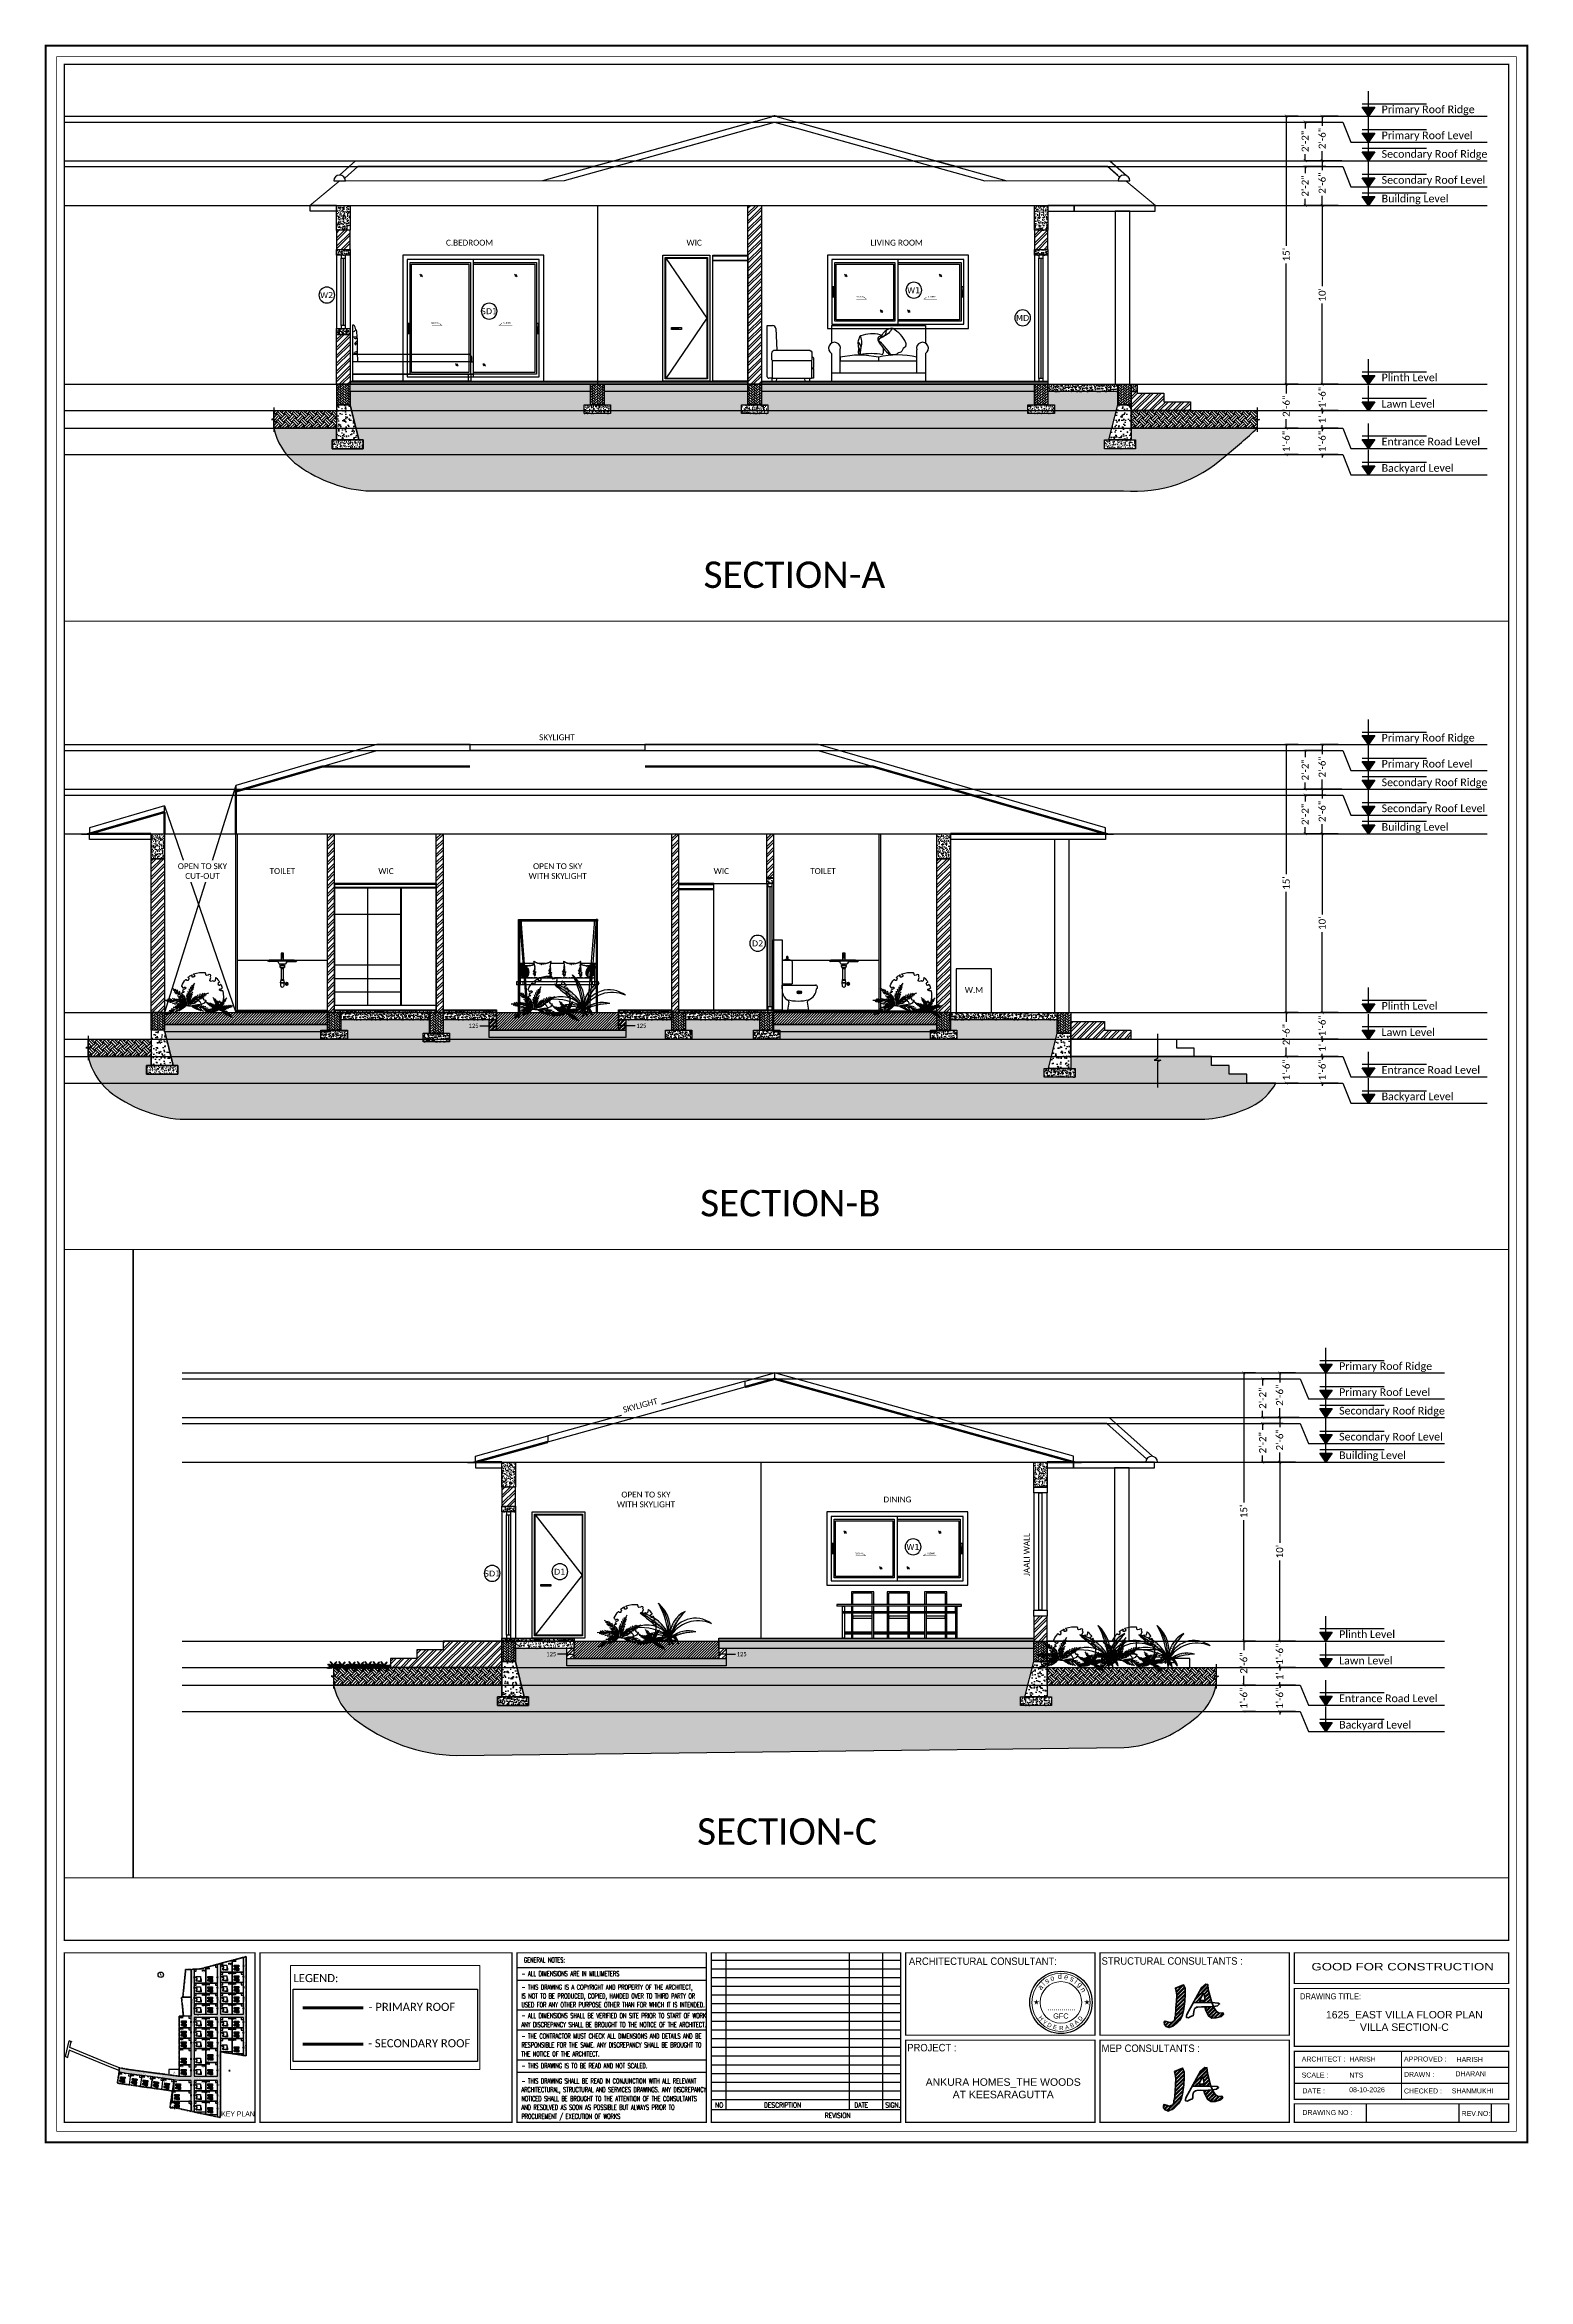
# Paper-space layout '1' of a CAD drawing. Header units: millimetres. Extents: x 0 to 297, y -27 to 421.
# The model-space entities are those that its viewports show. They can reach past a viewport. Long polylines and large blocks are cut down to what shows.
import ezdxf
from ezdxf.enums import TextEntityAlignment as Align
from ezdxf.xclip import XClip

# ---------------------------------------------------------------- set-up
doc = ezdxf.new("R2010")
doc.units = ezdxf.units.MM
doc.header["$LTSCALE"] = 150
doc.header["$XCLIPFRAME"] = 0
for name, pattern in [('1625E_Roof Plan$0$DASHED', [0.75, 0.5, -0.25]), ('ACAD_ISO10W100', [18, 12, -3, 0, -3]), ('DASHED', [19.05, 12.7, -6.35]), ('HIDDEN', [0]), ('Site boundary$0$DASHDOT', [25.4, 12.7, -6.35, 0, -6.35]), ("Villa's Boundary$0$HIDDEN", [9.525, 6.35, -3.175])]:
    doc.linetypes.add(name, pattern=pattern)
for name, color, linetype in [('1625E_Roof Plan$0$ad-Primary Roof', 5, 'Continuous'), ('1625E_Roof Plan$0$ad-Secondary Roof', 6, 'Continuous'), ('1625E_Roof Plan$0$ad-Text main', 7, 'Continuous'), ('ad-Door', 11, 'Continuous'), ('ad-Elevation 10', 8, 'Continuous'), ('ad-Elevation 12', 251, 'Continuous'), ('ad-Furniture', 8, 'Continuous'), ('ad-Glass Sectionline', 140, 'Continuous'), ('ad-Grid', 8, 'ACAD_ISO10W100'), ('ad-Landscape', 94, 'Continuous'), ('ad-Lawn', 65, 'Continuous'), ('ad-Level', 4, 'Continuous'), ('ad-Level text', 4, 'Continuous'), ('ad-Primary Roof', 5, 'Continuous'), ('ad-Ridge', 50, 'Continuous'), ('ad-Secondary Roof', 6, 'Continuous'), ('ad-Slab', 3, 'Continuous'), ('ad-Text main', 7, 'Continuous'), ('ad-Text Main_Door&window Label', 7, 'Continuous'), ('ad-Text Title', 7, 'Continuous'), ('ad-Tile', 120, 'Continuous'), ('ad-Toilet fixtures', 8, 'Continuous'), ('ad-Wall', 240, 'Continuous'), ('ad-Wall hatch', 8, 'Continuous'), ('Plot Numbers$0$ad-Plot Areas-Sq.Mts', 7, 'Continuous'), ('Plot Numbers$0$ad-Plot Areas-Sq.Yds', 7, 'Continuous'), ('Plot Numbers$0$ad-Plot Numbers', 7, 'Continuous'), ("Plot's Boundary$0$ad-Entrance(1215)", 41, 'Continuous'), ("Plot's Boundary$0$ad-Entrance(1625)", 2, 'Continuous'), ("Plot's Boundary$0$ad-Parking", 2, 'Continuous'), ("Plot's Boundary$0$ad-Plot Areas-Sq.Mts", 7, 'Continuous'), ("Plot's Boundary$0$ad-Road", 8, 'Continuous'), ("Plot's Boundary$0$ad-Road Hatch", 8, 'Continuous'), ("Plot's Boundary$0$ad-Text", 7, 'Continuous'), ('Site boundary$0$ad-Elevation 10', 8, 'Continuous'), ('Site boundary$0$ad-Road', 2, 'Continuous'), ('The Woods_Key Plan$0$ad-Entrance(1625)', 2, 'Continuous'), ('The Woods_Key Plan$0$ad-Parking', 2, 'Continuous'), ('The Woods_Key Plan$0$ad-Plot Areas-Sq.Mts', 7, 'Continuous'), ('The Woods_Key Plan$0$ad-Road', 8, 'Continuous'), ('The Woods_Key Plan$0$ad-Road Hatch', 8, 'Continuous'), ('The Woods_Key Plan$0$ad-Text', 7, 'Continuous'), ("Villa's Boundary$0$ad-Dimension", 4, 'Continuous'), ("Villa's Boundary$0$ad-Plinth", 8, 'Continuous'), ("Villa's Boundary$0$ad-Plot Areas-Sq.Mts", 7, 'Continuous'), ("Villa's Boundary$0$ad-Verandah", 33, 'Continuous')]:
    doc.layers.add(name, color=color, linetype=linetype)
for name, color, linetype, lineweight in [('A-ANNO-NOTE', 7, 'Continuous', 9), ('A3 Potrait Title$0$ad-GFC', 7, 'Continuous', 0), ('A3 Potrait Title$0$ad-Text Title', 255, 'Continuous', 0)]:
    doc.layers.add(name, color=color, linetype=linetype, lineweight=lineweight)
for name, color, linetype, true_color in [('ad-Dimension', 5, 'Continuous', 0x0000ff), ("Plot's Boundary$0$ad-Plot Boundary", 6, 'Continuous', 0xff00ff), ('The Woods_Key Plan$0$ad-East Villa', 1, 'Continuous', 0xff0000)]:
    doc.layers.add(name, color=color, linetype=linetype, true_color=true_color)
doc.layers.add('Site boundary$0$ad-Site Boundary', color=1, linetype='Site boundary$0$DASHDOT', lineweight=35, true_color=0xff0000)
doc.styles.add('1625E_Roof Plan$0$Standard', font='calibril.ttf')
doc.styles.add('6 U T S R N_Typical Floor Plan$0$3BHK-E(NB)$0$grid_text', font='verdana.ttf', dxfattribs={"width": 0.9})
doc.styles.add('A3 Landscape Title$0$Arial_2', font='arial.ttf', dxfattribs={"height": 1})
doc.styles.add('A3 Potrait Title$0$Standard', font='arial.ttf')
doc.styles.add('A3 Potrait Title$0$TEXT1', font='simplex.shx', dxfattribs={"width": 0.75})
doc.styles.add('A3 Potrait Title$0$TEXT2', font='arial.ttf', dxfattribs={"width": 0.9})
doc.styles.add('Arial_12', font='arial.ttf', dxfattribs={"height": 2})
doc.styles.add('Arial_13', font='arial.ttf', dxfattribs={"height": 2.5})
doc.styles.add('Arial_2', font='arial.ttf', dxfattribs={"height": 1})
doc.styles.add('Plot Numbers$0$$0$grid_text', font='verdana.ttf', dxfattribs={"width": 0.9})
doc.styles.add('Plot Numbers$0$MtX_Century_Gothic', font='GOTHIC.TTF')
doc.styles.add("Plot's Boundary$0$MtX_Century_Gothic", font='GOTHIC.TTF')
doc.styles.add('Segoe UI Symbol', font='seguisym.ttf', dxfattribs={"height": 2})
doc.styles.add('simplex-0.8', font='simplex.shx', dxfattribs={"width": 0.8})
doc.styles.add('Site boundary$0$6 A E W_Core_Typical$0$Standard', font='arial.ttf')
doc.styles.add('Site boundary$0$ROMANS-TITLE', font='arial.ttf', dxfattribs={"width": 0.8})
doc.styles.get("Standard").update_dxf_attribs({"font": 'calibril.ttf'})
doc.styles.add('The Woods_Key Plan$0$MtX_Century_Gothic', font='GOTHIC.TTF')
doc.styles.add("Villa's Boundary$0$MtX_Century_Gothic", font='GOTHIC.TTF')
doc.styles.add("Villa's Boundary$0$Standard", font='arial.ttf')
doc.dimstyles.new('A-100-DIM-INT (MM-FT)', dxfattribs={"dimscale": 50, "dimtxt": 2.4, "dimasz": 1, "dimexe": 5, "dimexo": 100, "dimgap": 1, "dimtad": 0, "dimdec": 0, "dimdsep": 46, "dimtxsty": 'Standard', "dimblk": 'ARCHTICK', "dimcen": 0.025, "dimse1": 1, "dimse2": 1, "dimclrd": 256, "dimclre": 256, "dimclrt": 256, "dimazin": 2, "dimtfac": 1, "dimtdec": 0, "dimtix": 1, "dimtmove": 2, "dimatfit": 3, "dimldrblk": 'ARCHTICK', "dimfxl": 1, "dimtolj": 1, "dimtzin": 0, "dimarcsym": 0})
doc.dimstyles.new('Copy of A-100-DIM-INT (MM-FT)', dxfattribs={"dimscale": 50, "dimtxt": 2.4, "dimasz": 1, "dimexe": 0, "dimexo": 0, "dimgap": 1, "dimtad": 0, "dimdec": 0, "dimlfac": 0.03937, "dimdsep": 46, "dimlunit": 3, "dimtxsty": 'Standard', "dimblk": 'ARCHTICK', "dimcen": 0.025, "dimclrd": 256, "dimclre": 256, "dimclrt": 256, "dimazin": 2, "dimtfac": 1, "dimtdec": 0, "dimtix": 1, "dimtmove": 2, "dimatfit": 3, "dimldrblk": 'ARCHTICK', "dimfxl": 1, "dimtolj": 1, "dimtzin": 0, "dimarcsym": 0})
doc.dimstyles.new("Villa's Boundary$0$A-100-DIM-INT (MM-FT)", dxfattribs={"dimscale": 50, "dimtxt": 2.4, "dimasz": 1, "dimexe": 5, "dimexo": 100, "dimgap": 1, "dimtad": 0, "dimdec": 0, "dimdsep": 46, "dimtxsty": "Villa's Boundary$0$Standard", "dimblk": "Villa's Boundary$0$_ArchTick", "dimcen": 0.025, "dimse1": 1, "dimse2": 1, "dimclrd": 256, "dimclre": 256, "dimclrt": 256, "dimazin": 2, "dimtfac": 1, "dimtdec": 0, "dimtix": 1, "dimtmove": 2, "dimatfit": 3, "dimldrblk": "Villa's Boundary$0$_ArchTick", "dimfxl": 1, "dimtolj": 1, "dimtzin": 0, "dimarcsym": 0})
pattern_1 = [(45, (-408644.413, 1870412.597), (-18.91914418, 18.91914418), []), (45, (-408631.8, 1870412.597), (-18.91914418, 18.91914418), [])]
pattern_2 = [(45, (-193247.7, -428758.8), (0, 2155.2615), [4572, -1524]), (135, (-192170.1, -427681.1), (2e-13, 2155.2615), [4572, -1524])]
pattern_3 = [(50, (-11890, -125), (91.0923, -7.96954), [9.525, -104.775]), (355, (-11890, -125), (-17.6217, 95.5284), [7.62, -83.8203]), (100.4514, (-11882.41, -125.66), (73.4706, 87.5589), [8.095, -89.0451]), (46.1842, (-11890, -99.6), (135.5395, -21.0212), [14.2875, -157.1625]), (96.6356, (-11878.7, -101.35), (118.702, 123.713), [12.1425, -133.5678]), (351.1842, (-11890, -99.6), (118.702, 123.713), [11.43, -125.73]), (21, (-11877.3, -105.95), (75.8072, -51.1326), [9.525, -104.775]), (326, (-11877.3, -105.95), (30.901, 92.094), [7.62, -83.82]), (71.4514, (-11870.98, -110.21), (106.7082, 40.9614), [8.095, -89.045]), (37.5, (-11890, -125), (1.5443, 42.27752), [0, -82.804, 0, -85.09, 0, -84.1375]), (7.5, (-11890, -125), (33.40983, 50.0903), [0, -48.514, 0, -80.899, 0, -32.0675]), (327.5, (-11918.32, -125), (67.7953, -2.86437), [0, -31.75, 0, -99.06, 0, -131.445]), (317.5, (-11931.02, -125), (74.0646, 12.71325), [0, -41.275, 0, -65.786, 0, -93.345])]

# ---------------------------------------------------------------- blocks, each defined once
blk = doc.blocks.new('zw$6506')
at = {"lineweight": 50, "true_color": 0xff007f, "transparency": 33554597}
h = blk.add_hatch(dxfattribs=at)
h.set_pattern_fill('ANSI32', color=230, scale=2.808998)
h.set_pattern_definition([(45, (-408644.413, 1870412.597), (-18.91914418, 18.91914418), []), (45, (-408631.8, 1870412.597), (-18.91914418, 18.91914418), [])])
h.paths.add_polyline_path([(3, 243), (3, 299), (-13, 338), (-93, 304), (-87, 274), (-79, 234), (-83, 173), (-88, 102), (-94, 24), (-99, 15), (-100, -9), (-111, -29), (-133, -41), (-146, -42), (-163, -37), (-188, -30), (-199, -26), (-205, -39), (-203, -61), (-187, -80), (-168, -87), (-157, -92), (-139, -84), (-118, -76), (-98, -62), (-71, -38), (-52, -20), (-39, 0), (-22, 36), (-12, 76), (0, 171)])
h = blk.add_hatch(dxfattribs=at)
h.set_pattern_fill('ANSI32', color=230, scale=2.808998)
h.set_pattern_definition(pattern_1)
h.paths.add_polyline_path([(236, 290), (231, 342), (212, 343), (168, 308), (86, 158), (273, 159), (269, 169)])
h.paths.add_polyline_path([(205, 183), (183, 179), (149, 181), (186, 250), (195, 238)], flags=16)
h = blk.add_hatch(dxfattribs=at)
h.set_pattern_fill('ANSI32', color=230, scale=2.808998)
h.set_pattern_definition(pattern_1)
h.paths.add_polyline_path([(318, 69), (292, 111), (288, 121), (201, 115), (209, 90), (239, 26), (270, 4), (314, 5), (367, 19), (390, 41), (382, 57), (344, 53)])
at = {"color": 30, "lineweight": 50, "true_color": 0xff7f00}
for points in [[(-188, -30), (-163, -37), (-146, -42), (-133, -41), (-111, -29), (-100, -9), (-99, 15), (-94, 24), (-88, 102), (-83, 173), (-79, 234), (-87, 274), (-93, 304), (-13, 338), (3, 299), (3, 243), (0, 171), (-12, 76), (-22, 36), (-39, 0), (-52, -20), (-71, -38), (-98, -62), (-118, -76), (-139, -84), (-157, -92), (-168, -87), (-187, -80), (-203, -61), (-205, -39), (-199, -26), (-188, -30)], [(20, 39), (168, 308), (212, 343), (231, 342), (236, 290), (269, 169), (292, 111), (318, 69), (344, 53), (382, 57), (390, 41), (367, 19), (314, 5), (270, 4), (239, 26), (209, 90), (201, 115), (168, 116), (132, 113), (117, 112), (97, 96), (90, 68), (89, 42), (83, 27), (66, 22), (48, 13), (37, 7), (17, 11), (16, 25), (20, 39)], [(149, 181), (186, 250), (195, 238), (205, 183), (183, 179), (149, 181)], [(86, 158), (273, 159), (336, 154), (349, 145), (327, 128), (288, 121), (201, 115)]]:
    blk.add_lwpolyline(points, dxfattribs=at)
blk = doc.blocks.new('The Woods_Key Plan$0$A$C4fb60e89')
at = {"layer": 'The Woods_Key Plan$0$ad-Road Hatch', "ltscale": 5, "transparency": 33554687}
h = blk.add_hatch(dxfattribs=at)
h.set_pattern_fill('AR-HBONE', color=256, scale=15)
h.set_pattern_definition(pattern_2)
h.paths.add_polyline_path([(175594, -250241), (169178, -249341), (167473, -249057), (167473, -138694), (101313, -138694), (101313, -199954), (101308, -237995), (101040, -268291), (101008, -280968), (101066, -293684), (101243, -311127), (100910, -319344), (100949, -333937), (100669, -366960), (100727, -390983), (100669, -404586), (100538, -420418), (100467, -428759), (92426, -427265), (92163, -427209), (92163, -321454), (24803, -321454), (24803, -412961), (15653, -411029), (15654, -321452), (-19535, -321452), (-34427, -319477), (-65207, -315395), (-171770, -301268), (-185854, -298333), (-193248, -296832), (-193244, -292908), (-191914, -285219), (-191839, -284679), (-183397, -286393), (-169723, -289243), (-53141, -304698), (-18730, -309262), (15653, -309262), (15653, 703), (24803, 1115), (24803, -129544), (92163, -129544), (92163, 15133), (101313, 17713), (101313, -129544), (167473, -129544), (167473, 35552), (175738, 37855), (175849, 28595), (175836, 25947), (175777, 14040), (175855, 2316), (175660, -18036), (175731, -34039), (175718, -46839), (175673, -63402), (175816, -82072), (175542, -106356), (175490, -124641), (175575, -145019), (175731, -168892), (175797, -181269), (175797, -192667), (175744, -208200), (175829, -223277), (175888, -234871)])
h.paths.add_polyline_path([(24803, -309264), (92163, -309264), (92163, -138694), (24803, -138694)], flags=16)
at = {"layer": 'The Woods_Key Plan$0$ad-Road', "ltscale": 5}
for points in [[(175594, -250241), (169178, -249341), (167473, -249057), (167473, -138694), (101313, -138694), (101313, -199954), (101308, -237995), (101040, -268291), (101008, -280968), (101066, -293684), (101243, -311127), (100910, -319344), (100949, -333937), (100669, -366960), (100727, -390983), (100669, -404586), (100538, -420418), (100467, -428759), (92426, -427265), (92163, -427209), (92163, -321454), (24803, -321454), (24803, -412961), (15653, -411029), (15654, -321452), (-19535, -321452), (-34427, -319477), (-65207, -315395), (-171770, -301268), (-185854, -298333), (-193248, -296832), (-193244, -292908), (-191914, -285219), (-191839, -284679), (-183397, -286393), (-169723, -289243), (-53141, -304698), (-18730, -309262), (15653, -309262), (15653, 703), (24803, 1115), (24803, -129544), (92163, -129544), (92163, 15133), (101313, 17713), (101313, -129544), (167473, -129544), (167473, 35552), (175738, 37855), (175849, 28595), (175836, 25947), (175777, 14040), (175855, 2316), (175660, -18036), (175731, -34039), (175718, -46839), (175673, -63402), (175816, -82072), (175542, -106356), (175490, -124641), (175575, -145019), (175731, -168892), (175797, -181269), (175797, -192667), (175744, -208200), (175829, -223277), (175888, -234871)], [(24803, -309264), (92163, -309264), (92163, -138694), (24803, -138694)]]:
    blk.add_lwpolyline(points, close=True, dxfattribs=at)
at = {"layer": 'The Woods_Key Plan$0$ad-Text', "linetype": 'Continuous', "char_height": 1250, "width": 56881.51, "attachment_point": 5, "style": 'The Woods_Key Plan$0$MtX_Century_Gothic', "bg_fill": 3, "box_fill_scale": 1.5, "bg_fill_color": 257, "bg_fill_transparency": 0}
for s, insert, rotation in [("\\pxqd;30' WIDE ROAD", (20228, -69124), 90), ("\\pxqd;30' WIDE ROAD", (96738, -69124), 90), ("\\pxqd;30' WIDE ROAD", (171095, -67965), 90), ("\\pxqd;30' WIDE ROAD", (20228, -194004), 90), ("\\pxqd;30' WIDE ROAD", (96738, -194004), 90), ("\\pxqd;30' WIDE ROAD", (172048, -194004), 90), ("\\pxqd;40' WIDE ROAD", (-97589, -305418), 352.0185398)]:
    blk.add_mtext(s, dxfattribs=dict(at, insert=insert, rotation=rotation))
at = {"layer": 'The Woods_Key Plan$0$ad-Text', "linetype": 'Continuous', "insert": (58483, -315359), "char_height": 1250, "width": 56881.51, "attachment_point": 5, "style": 'The Woods_Key Plan$0$MtX_Century_Gothic', "bg_fill": 3, "box_fill_scale": 1.5, "bg_fill_color": 257, "bg_fill_transparency": 0}
blk.add_mtext("\\pxqd;40' WIDE ROAD", dxfattribs=at)
at = {"layer": 'The Woods_Key Plan$0$ad-Text', "linetype": 'Continuous', "insert": (58483, -134119), "char_height": 1250, "width": 56347.04, "attachment_point": 5, "style": 'The Woods_Key Plan$0$MtX_Century_Gothic', "bg_fill": 3, "box_fill_scale": 1.5, "bg_fill_color": 257, "bg_fill_transparency": 0}
blk.add_mtext("\\pxqd;30' WIDE ROAD", dxfattribs=at)
at = {"layer": 'The Woods_Key Plan$0$ad-Text', "linetype": 'Continuous', "char_height": 1250, "width": 56881.51, "attachment_point": 5, "rotation": 90, "style": 'The Woods_Key Plan$0$MtX_Century_Gothic', "bg_fill": 3, "box_fill_scale": 1.5, "bg_fill_color": 257, "bg_fill_transparency": 0}
for insert in [(20228, -366657), (96738, -366657)]:
    blk.add_mtext("\\pxqd;30' WIDE ROAD", dxfattribs=dict(at, insert=insert))
blk = doc.blocks.new('The Woods_Key Plan$0$zw$944D')
at = {"layer": 'The Woods_Key Plan$0$ad-Parking', "ltscale": 5}
blk.add_lwpolyline([(0, 0), (6100, 0), (6100, 6100), (0, 6100)], close=True, dxfattribs=at)
blk = doc.blocks.new('The Woods_Key Plan$0$zw$2786')
at = {"layer": 'The Woods_Key Plan$0$ad-Parking', "ltscale": 5}
blk.add_lwpolyline([(113209, 95420), (119309, 95420), (119309, 98470), (113209, 98470)], close=True, dxfattribs=at)
for p in [(36699, 75772), (97959, 88153), (113209, 67633), (173269, 67633), (36699, 35263), (36699, 5213), (97959, 35263), (97959, 5213), (113209, 37003), (113209, 6373), (173269, 37003), (173269, 6373), (21449, -60456), (36699, -24837), (36699, -64037), (97959, -24837), (97959, -64037), (113209, -24257), (113209, -64037), (173269, -24257), (173269, -64037), (21449, -94087), (21449, -124137), (36699, -94087), (36699, -124137), (97959, -94087), (113209, -94667), (113209, -125297), (173269, -94667), (173269, -125297), (21448, -154187), (36699, -154187), (97959, -154187), (97959, -194857), (21448, -201555), (21449, -246797), (36699, -201557), (36699, -246797), (97959, -246797), (21449, -276847), (21449, -306897), (36699, -276847), (36699, -306897), (97959, -276847), (97959, -306897)]:
    blk.add_blockref('The Woods_Key Plan$0$zw$944D', p, dxfattribs=at)
at = {"layer": 'The Woods_Key Plan$0$ad-Parking', "ltscale": 5, "rotation": 352.3389705330779}
for p in [(-153946, -227439), (-122397, -231621), (-91200, -235757), (-60171, -239870), (-29405, -243950)]:
    blk.add_blockref('The Woods_Key Plan$0$zw$944D', p, dxfattribs=at)
blk = doc.blocks.new('The Woods_Key Plan$0$zw$1D4B')
at = {"ltscale": 5}
for points in [[(113203, -157238), (146289, -157238)], [(146289, -162977), (179369, -162977)], [(-22532, -238720), (-22532, -270747)], [(-26781, -270747), (-26781, -300797)], [(36699, -332204), (70379, -332207)], [(70379, -339333), (104059, -339333)]]:
    blk.add_lwpolyline(points, dxfattribs=at)
blk = doc.blocks.new('The Woods_Key Plan$0$zw$68CA')
at = {"layer": 'The Woods_Key Plan$0$ad-Entrance(1625)', "ltscale": 5}
h = blk.add_hatch(color=256, dxfattribs=at)
h.dxf.hatch_style = 1
h.paths.add_polyline_path([(-400, -1187.5), (-400, -3637.5), (-1400, -2412.5)])
for points in [[(-200, 0), (0, 0), (0, -4825), (-200, -4825)], [(-400, -1187.5), (-400, -3637.5), (-1400, -2412.5)]]:
    blk.add_lwpolyline(points, close=True, dxfattribs=at)
blk = doc.blocks.new('The Woods_Key Plan$0$zw$9E45')
at = {"layer": 'The Woods_Key Plan$0$ad-Entrance(1625)', "ltscale": 5, "xscale": -1}
for p in [(101313, 12546), (24803, -19824), (24803, -49874), (101313, -18084), (101313, -48714), (24803, -79924), (24803, -109974), (101313, -79344), (101313, -109974), (24803, -149174), (24803, -179224), (101313, -149754), (101313, -180384), (24803, -209274), (24803, -256644), (101313, -218425), (24803, -289694), (24803, -331934), (24803, -361984), (24803, -393391)]:
    blk.add_blockref('The Woods_Key Plan$0$zw$68CA', p, dxfattribs=at)
at = {"layer": 'The Woods_Key Plan$0$ad-Entrance(1625)', "ltscale": 5}
for p in [(167473, 12546), (92163, -19824), (92163, -49874), (167473, -18084), (167473, -48714), (92163, -79924), (92163, -109974), (167473, -79344), (167473, -109974), (15653, -149174), (15653, -179224), (92163, -149174), (92163, -179224), (167473, -149754), (167473, -180384), (15653, -209274), (15653, -256644), (92163, -209274), (92163, -246894), (167473, -224164), (15653, -289694), (92163, -289694), (15653, -331934), (15653, -361984), (15653, -387654), (92163, -331934), (92163, -361984), (92163, -400520)]:
    blk.add_blockref('The Woods_Key Plan$0$zw$68CA', p, dxfattribs=at)
for p, rotation in [((-177886, -299993), 78.19474085983224), ((-143324, -305039), 82.4486906149616), ((-111762, -309223), 82.4486906149616), ((-80578, -313357), 82.4486906149616), ((-49536, -317473), 82.4486906149616)]:
    blk.add_blockref('The Woods_Key Plan$0$zw$68CA', p, dxfattribs=dict(at, rotation=rotation))
blk = doc.blocks.new('Plot Numbers$0$A$Cbbea0351')
at = {"layer": 'Plot Numbers$0$ad-Plot Areas-Sq.Mts', "linetype": 'Continuous', "insert": (-169528, -79394), "char_height": 750, "width": 7261, "attachment_point": 5, "style": 'Plot Numbers$0$MtX_Century_Gothic', "bg_fill": 3, "box_fill_scale": 1.5, "bg_fill_color": 257, "bg_fill_transparency": 0}
blk.add_mtext('1561.77 Sq.Mts', dxfattribs=at)
at = {"layer": 'Plot Numbers$0$ad-Plot Numbers', "linetype": 'Continuous', "char_height": 2000, "width": 2981.72, "attachment_point": 5, "style": 'Plot Numbers$0$$0$grid_text', "bg_fill": 19, "box_fill_scale": 1.5, "bg_fill_color": 257, "bg_fill_transparency": 0}
for s, insert in [('14', (-124463, -40492)), ('17', (-124463, -141101)), ('42', (-48553, -140521)), ('45', (-48553, -241561)), ('10', (-187236, -270449)), ('09', (-187236, -317818)), ('21', (-124463, -270451)), ('22', (-124463, -317819)), ('01', (-364505, -340201)), ('25', (-124463, -423159))]:
    blk.add_mtext(s, dxfattribs=dict(at, insert=insert))
at = {"layer": 'Plot Numbers$0$ad-Plot Areas-Sq.Mts', "linetype": 'Continuous', "char_height": 750, "attachment_point": 5, "style": 'Plot Numbers$0$MtX_Century_Gothic', "bg_fill": 3, "box_fill_scale": 1.5, "bg_fill_color": 257, "bg_fill_transparency": 0}
for s, insert, width in [('1416.99 Sq.Mts', (-124558, -43402), 7305.59), ('1011.71 Sq.Mts', (-124558, -144011), 7238.71), ('1011.71 Sq.Mts', (-48648, -143431), 7238.71), ('1360.37 Sq.Mts', (-48648, -244471), 7238.71), ('1627.10 Sq.Mts', (-187141, -273359), 7278.84), ('1136.00 Sq.Mts', (-187141, -320727), 7238.71), ('1112.88 Sq.Mts', (-124558, -320729), 7305.59), ('1595.33 Sq.Mts', (-124558, -273361), 7283.3), ('1114.55 Sq.Mts', (-364600, -343111), 7385.85), ('1178.94 Sq.Mts', (-124558, -426069), 7278.84)]:
    blk.add_mtext(s, dxfattribs=dict(at, insert=insert, width=width))
at = {"layer": 'Plot Numbers$0$ad-Plot Areas-Sq.Yds', "linetype": 'Continuous', "insert": (-169528, -81025), "char_height": 750, "width": 7308.9, "attachment_point": 5, "style": 'Plot Numbers$0$MtX_Century_Gothic', "bg_fill": 3, "box_fill_scale": 1.5, "bg_fill_color": 257, "bg_fill_transparency": 0}
blk.add_mtext('1867.87 Sq.Yds', dxfattribs=at)
at = {"layer": 'Plot Numbers$0$ad-Plot Areas-Sq.Yds', "linetype": 'Continuous', "char_height": 750, "attachment_point": 5, "style": 'Plot Numbers$0$MtX_Century_Gothic', "bg_fill": 3, "box_fill_scale": 1.5, "bg_fill_color": 257, "bg_fill_transparency": 0}
for s, insert, width in [('1694.71 Sq.Yds', (-124558, -45034), 7519.04), ('1210 Sq.Yds', (-48648, -145062), 5810.83), ('1625 Sq.Yds', (-48648, -246102), 5833.13), ('1358.65 Sq.Yds', (-187141, -322359), 7350.18), ('1946 Sq.Yds', (-187141, -274991), 6066.06)]:
    blk.add_mtext(s, dxfattribs=dict(at, insert=insert, width=width))
at = {"layer": 'Plot Numbers$0$ad-Plot Numbers', "linetype": 'Continuous', "char_height": 2000, "width": 2981.72, "attachment_point": 5, "style": 'Plot Numbers$0$$0$grid_text', "bg_fill": 19, "box_fill_scale": 1.5, "bg_fill_color": 257, "bg_fill_transparency": 0}
for s, insert in [('30', (-110046, -270449)), ('29', (-110046, -311119)), ('02', (-330095, -344972)), ('24', (-124463, -393109))]:
    blk.add_mtext(s, dxfattribs=dict(at, insert=insert))
at = {"layer": 'Plot Numbers$0$ad-Plot Areas-Sq.Mts', "linetype": 'Continuous', "char_height": 750, "attachment_point": 5, "style": 'Plot Numbers$0$MtX_Century_Gothic', "bg_fill": 3, "box_fill_scale": 1.5, "bg_fill_color": 257, "bg_fill_transparency": 0}
for s, insert, width in [('1369.57 Sq.Mts', (-109951, -273359), 7385.85), ('1337.80 Sq.Mts', (-109951, -314029), 7305.59), ('1011.71 Sq.Mts', (-330189, -347882), 7305.59), ('1011.71 Sq.Mts', (-124558, -396019), 7243.17)]:
    blk.add_mtext(s, dxfattribs=dict(at, insert=insert, width=width))
at = {"layer": 'Plot Numbers$0$ad-Plot Numbers', "linetype": 'Continuous', "char_height": 2000, "width": 2981.72, "attachment_point": 5, "style": 'Plot Numbers$0$$0$grid_text', "bg_fill": 19, "box_fill_scale": 1.5, "bg_fill_color": 257, "bg_fill_transparency": 0}
for s, insert in [('37', (-110046, -34589)), ('41', (-48553, -109891)), ('11', (-187236, -240399)), ('44', (-48553, -210931))]:
    blk.add_mtext(s, dxfattribs=dict(at, insert=insert))
at = {"layer": 'Plot Numbers$0$ad-Plot Areas-Sq.Mts', "linetype": 'Continuous', "char_height": 750, "attachment_point": 5, "style": 'Plot Numbers$0$MtX_Century_Gothic', "bg_fill": 3, "box_fill_scale": 1.5, "bg_fill_color": 257, "bg_fill_transparency": 0}
for s, insert, width in [('1684.79 Sq.Mts', (-109951, -37546), 7278.84), ('1011.71 Sq.Mts', (-48648, -112801), 7261), ('1031.27 Sq.Mts', (-187141, -243309), 7278.84), ('1011.71 Sq.Mts', (-48648, -213841), 7261)]:
    blk.add_mtext(s, dxfattribs=dict(at, insert=insert, width=width))
at = {"layer": 'Plot Numbers$0$ad-Plot Areas-Sq.Yds', "linetype": 'Continuous', "char_height": 750, "attachment_point": 5, "style": 'Plot Numbers$0$MtX_Century_Gothic', "bg_fill": 3, "box_fill_scale": 1.5, "bg_fill_color": 257, "bg_fill_transparency": 0}
for s, insert, width in [('1331 Sq.Yds', (-124558, -322361), 5810.83), ('1638 Sq.Yds', (-109951, -274991), 5993.64), ('1333 Sq.Yds', (-364600, -344742), 5815.29)]:
    blk.add_mtext(s, dxfattribs=dict(at, insert=insert, width=width))
at = {"layer": 'Plot Numbers$0$ad-Plot Numbers', "linetype": 'Continuous', "char_height": 2000, "width": 2981.72, "attachment_point": 5, "style": 'Plot Numbers$0$$0$grid_text', "bg_fill": 19, "box_fill_scale": 1.5, "bg_fill_color": 257, "bg_fill_transparency": 0}
for s, insert in [('03', (-298457, -349460)), ('23', (-124463, -363059))]:
    blk.add_mtext(s, dxfattribs=dict(at, insert=insert))
at = {"layer": 'Plot Numbers$0$ad-Plot Areas-Sq.Mts', "linetype": 'Continuous', "char_height": 750, "attachment_point": 5, "style": 'Plot Numbers$0$MtX_Century_Gothic', "bg_fill": 3, "box_fill_scale": 1.5, "bg_fill_color": 257, "bg_fill_transparency": 0}
for insert, width in [((-298552, -352370), 7278.84), ((-124558, -365969), 7243.17)]:
    blk.add_mtext('1011.71 Sq.Mts', dxfattribs=dict(at, insert=insert, width=width))
at = {"layer": 'Plot Numbers$0$ad-Plot Areas-Sq.Yds', "linetype": 'Continuous', "char_height": 750, "attachment_point": 5, "style": 'Plot Numbers$0$MtX_Century_Gothic', "bg_fill": 3, "box_fill_scale": 1.5, "bg_fill_color": 257, "bg_fill_transparency": 0}
for s, insert, width in [('2015 Sq.Yds', (-109951, -39178), 5957.97), ('1210 Sq.Yds', (-48648, -114432), 5877.72), ('1233.39 Sq.Yds', (-187141, -244941), 7278.84), ('1210 Sq.Yds', (-48648, -215472), 5966.89), ('1908 Sq.Yds', (-124558, -274992), 6145.24), ('1600 Sq.Yds', (-109951, -315661), 5877.72)]:
    blk.add_mtext(s, dxfattribs=dict(at, insert=insert, width=width))
at = {"layer": 'Plot Numbers$0$ad-Plot Areas-Sq.Yds', "linetype": 'Continuous', "insert": (-330189, -349514), "char_height": 750, "width": 5922.3, "attachment_point": 5, "style": 'Plot Numbers$0$MtX_Century_Gothic', "bg_fill": 3, "box_fill_scale": 1.5, "bg_fill_color": 257, "bg_fill_transparency": 0}
blk.add_mtext('1210 Sq.Yds', dxfattribs=at)
at = {"layer": 'Plot Numbers$0$ad-Plot Numbers', "linetype": 'Continuous', "char_height": 2000, "width": 2981.72, "attachment_point": 5, "style": 'Plot Numbers$0$$0$grid_text', "bg_fill": 19, "box_fill_scale": 1.5, "bg_fill_color": 257, "bg_fill_transparency": 0}
for s, insert in [('40', (-48553, -79261)), ('43', (-48553, -180301)), ('49', (-34136, -140519)), ('12', (-187236, -210349)), ('20', (-124463, -240401)), ('04', (-267164, -353574)), ('27', (-110046, -393109))]:
    blk.add_mtext(s, dxfattribs=dict(at, insert=insert))
at = {"layer": 'Plot Numbers$0$ad-Plot Areas-Sq.Mts', "linetype": 'Continuous', "char_height": 750, "attachment_point": 5, "style": 'Plot Numbers$0$MtX_Century_Gothic', "bg_fill": 3, "box_fill_scale": 1.5, "bg_fill_color": 257, "bg_fill_transparency": 0}
for s, insert, width in [('1011.71 Sq.Mts', (-48648, -82171), 7278.84), ('1011.71 Sq.Mts', (-48648, -183211), 7283.3), ('1011.71 Sq.Mts', (-34041, -143429), 7314.51), ('1030.62 Sq.Mts', (-187141, -213259), 7243.17), ('1011.71 Sq.Mts', (-124558, -243311), 7278.84), ('1011.71 Sq.Mts', (-267259, -356484), 7385.85), ('1011.71 Sq.Mts', (-109951, -396019), 7278.84)]:
    blk.add_mtext(s, dxfattribs=dict(at, insert=insert, width=width))
at = {"layer": 'Plot Numbers$0$ad-Plot Numbers', "linetype": 'Continuous', "insert": (-187236, -176719), "char_height": 2000, "width": 2981.72, "attachment_point": 5, "style": 'Plot Numbers$0$$0$grid_text', "bg_fill": 19, "box_fill_scale": 1.5, "bg_fill_color": 257, "bg_fill_transparency": 0}
blk.add_mtext('12A', dxfattribs=at)
at = {"layer": 'Plot Numbers$0$ad-Plot Areas-Sq.Mts', "linetype": 'Continuous', "char_height": 750, "attachment_point": 5, "style": 'Plot Numbers$0$MtX_Century_Gothic', "bg_fill": 3, "box_fill_scale": 1.5, "bg_fill_color": 257, "bg_fill_transparency": 0}
for s, insert, width in [('1154.95 Sq.Mts', (-187141, -179629), 7238.71), ('1371.39 Sq.Mts', (-171533, -142883), 7350.18)]:
    blk.add_mtext(s, dxfattribs=dict(at, insert=insert, width=width))
at = {"layer": 'Plot Numbers$0$ad-Plot Areas-Sq.Yds', "linetype": 'Continuous', "char_height": 750, "attachment_point": 5, "style": 'Plot Numbers$0$MtX_Century_Gothic', "bg_fill": 3, "box_fill_scale": 1.5, "bg_fill_color": 257, "bg_fill_transparency": 0}
for s, insert, width in [('1210 Sq.Yds', (-48648, -83802), 5966.89), ('1210 Sq.Yds', (-48648, -184842), 5855.42), ('1210 Sq.Yds', (-34041, -145061), 5855.42), ('1232.62 Sq.Yds', (-187141, -214891), 7314.51), ('1210 Sq.Yds', (-124558, -244942), 5922.3), ('1210 Sq.Yds', (-298552, -354002), 5886.63)]:
    blk.add_mtext(s, dxfattribs=dict(at, insert=insert, width=width))
at = {"layer": 'Plot Numbers$0$ad-Plot Numbers', "linetype": 'Continuous', "char_height": 2000, "width": 2981.72, "attachment_point": 5, "style": 'Plot Numbers$0$$0$grid_text', "bg_fill": 19, "box_fill_scale": 1.5, "bg_fill_color": 257, "bg_fill_transparency": 0}
for s, insert in [('05', (-235962, -357659)), ('28', (-110046, -363059)), ('26', (-110046, -423159))]:
    blk.add_mtext(s, dxfattribs=dict(at, insert=insert))
at = {"layer": 'Plot Numbers$0$ad-Plot Areas-Sq.Mts', "linetype": 'Continuous', "char_height": 750, "attachment_point": 5, "style": 'Plot Numbers$0$MtX_Century_Gothic', "bg_fill": 3, "box_fill_scale": 1.5, "bg_fill_color": 257, "bg_fill_transparency": 0}
for s, insert, width in [('1011.71 Sq.Mts', (-236057, -360569), 7421.52), ('1011.71 Sq.Mts', (-109951, -365969), 7278.84), ('1417.23 Sq.Mts', (-109951, -426069), 7278.84)]:
    blk.add_mtext(s, dxfattribs=dict(at, insert=insert, width=width))
at = {"layer": 'Plot Numbers$0$ad-Plot Areas-Sq.Yds', "linetype": 'Continuous', "char_height": 750, "attachment_point": 5, "style": 'Plot Numbers$0$MtX_Century_Gothic', "bg_fill": 3, "box_fill_scale": 1.5, "bg_fill_color": 257, "bg_fill_transparency": 0}
for s, insert, width in [('1381.32 Sq.Yds', (-187141, -181260), 7261), ('1640.18 Sq.Yds', (-171533, -144515), 7294.16)]:
    blk.add_mtext(s, dxfattribs=dict(at, insert=insert, width=width))
at = {"layer": 'Plot Numbers$0$ad-Plot Numbers', "linetype": 'Continuous', "char_height": 2000, "width": 2981.72, "attachment_point": 5, "style": 'Plot Numbers$0$$0$grid_text', "bg_fill": 19, "box_fill_scale": 1.5, "bg_fill_color": 257, "bg_fill_transparency": 0}
for s, insert in [('39', (-48553, -48631)), ('50', (-34136, -109889)), ('48', (-34136, -180299)), ('31', (-110046, -240399))]:
    blk.add_mtext(s, dxfattribs=dict(at, insert=insert))
at = {"layer": 'Plot Numbers$0$ad-Plot Areas-Sq.Mts', "linetype": 'Continuous', "char_height": 750, "attachment_point": 5, "style": 'Plot Numbers$0$MtX_Century_Gothic', "bg_fill": 3, "box_fill_scale": 1.5, "bg_fill_color": 257, "bg_fill_transparency": 0}
for insert, width in [((-48648, -51541), 7385.85), ((-34041, -112799), 7238.71), ((-34041, -183209), 7238.71)]:
    blk.add_mtext('1011.71 Sq.Mts', dxfattribs=dict(at, insert=insert, width=width))
at = {"layer": 'Plot Numbers$0$ad-Plot Areas-Sq.Yds', "linetype": 'Continuous', "char_height": 750, "attachment_point": 5, "style": 'Plot Numbers$0$MtX_Century_Gothic', "bg_fill": 3, "box_fill_scale": 1.5, "bg_fill_color": 257, "bg_fill_transparency": 0}
for s, insert, width in [('1210 Sq.Yds', (-267259, -358115), 5829.56), ('1410 Sq.Yds', (-124558, -427701), 5886.63)]:
    blk.add_mtext(s, dxfattribs=dict(at, insert=insert, width=width))
at = {"layer": 'Plot Numbers$0$ad-Plot Numbers', "linetype": 'Continuous', "char_height": 2000, "width": 2981.72, "attachment_point": 5, "style": 'Plot Numbers$0$$0$grid_text', "bg_fill": 19, "box_fill_scale": 1.5, "bg_fill_color": 257, "bg_fill_transparency": 0}
for s, insert in [('19', (-124463, -210351)), ('08', (-205698, -363059))]:
    blk.add_mtext(s, dxfattribs=dict(at, insert=insert))
at = {"layer": 'Plot Numbers$0$ad-Plot Areas-Sq.Mts', "linetype": 'Continuous', "char_height": 750, "attachment_point": 5, "style": 'Plot Numbers$0$MtX_Century_Gothic', "bg_fill": 3, "box_fill_scale": 1.5, "bg_fill_color": 257, "bg_fill_transparency": 0}
for s, insert, width in [('1011.71 Sq.Mts', (-124558, -213261), 7238.71), ('1587.80 Sq.Mts', (-205604, -365969), 7350.18)]:
    blk.add_mtext(s, dxfattribs=dict(at, insert=insert, width=width))
at = {"layer": 'Plot Numbers$0$ad-Plot Areas-Sq.Yds', "linetype": 'Continuous', "char_height": 750, "attachment_point": 5, "style": 'Plot Numbers$0$MtX_Century_Gothic', "bg_fill": 3, "box_fill_scale": 1.5, "bg_fill_color": 257, "bg_fill_transparency": 0}
for insert, width in [((-48648, -53172), 5922.3), ((-34041, -114431), 5877.72), ((-34041, -184841), 5900.01), ((-124558, -397651), 5815.29)]:
    blk.add_mtext('1210 Sq.Yds', dxfattribs=dict(at, insert=insert, width=width))
for insert, width in [((-124558, -214892), 5833.13), ((-124558, -367601), 5957.97)]:
    blk.add_mtext('1210 Sq.Yds', dxfattribs=dict(at, insert=insert, width=width))
at = {"layer": 'Plot Numbers$0$ad-Plot Numbers', "linetype": 'Continuous', "char_height": 2000, "width": 2981.72, "attachment_point": 5, "style": 'Plot Numbers$0$$0$grid_text', "bg_fill": 19, "box_fill_scale": 1.5, "bg_fill_color": 257, "bg_fill_transparency": 0}
for s, insert in [('51', (-34136, -79259)), ('47', (-34136, -210929)), ('07', (-209609, -393109))]:
    blk.add_mtext(s, dxfattribs=dict(at, insert=insert))
at = {"layer": 'Plot Numbers$0$ad-Plot Areas-Sq.Mts', "linetype": 'Continuous', "char_height": 750, "attachment_point": 5, "style": 'Plot Numbers$0$MtX_Century_Gothic', "bg_fill": 3, "box_fill_scale": 1.5, "bg_fill_color": 257, "bg_fill_transparency": 0}
for s, insert, width in [('1011.71 Sq.Mts', (-34041, -82169), 7261), ('1011.71 Sq.Mts', (-109951, -243309), 7238.71), ('1011.71 Sq.Mts', (-34041, -213839), 7286.09), ('1692.32 Sq.Mts', (-209514, -396019), 7385.85)]:
    blk.add_mtext(s, dxfattribs=dict(at, insert=insert, width=width))
at = {"layer": 'Plot Numbers$0$ad-Plot Areas-Sq.Yds', "linetype": 'Continuous', "insert": (-109951, -367601), "char_height": 750, "width": 5815.29, "attachment_point": 5, "style": 'Plot Numbers$0$MtX_Century_Gothic', "bg_fill": 3, "box_fill_scale": 1.5, "bg_fill_color": 257, "bg_fill_transparency": 0}
blk.add_mtext('1210 Sq.Yds', dxfattribs=at)
at = {"layer": 'Plot Numbers$0$ad-Plot Numbers', "linetype": 'Continuous', "insert": (-124463, -180301), "char_height": 2000, "width": 2981.72, "attachment_point": 5, "style": 'Plot Numbers$0$$0$grid_text', "bg_fill": 19, "box_fill_scale": 1.5, "bg_fill_color": 257, "bg_fill_transparency": 0}
blk.add_mtext('18', dxfattribs=at)
at = {"layer": 'Plot Numbers$0$ad-Plot Areas-Sq.Mts', "linetype": 'Continuous', "insert": (-124558, -183211), "char_height": 750, "width": 7278.84, "attachment_point": 5, "style": 'Plot Numbers$0$MtX_Century_Gothic', "bg_fill": 3, "box_fill_scale": 1.5, "bg_fill_color": 257, "bg_fill_transparency": 0}
blk.add_mtext('1011.71 Sq.Mts', dxfattribs=at)
at = {"layer": 'Plot Numbers$0$ad-Plot Areas-Sq.Yds', "linetype": 'Continuous', "char_height": 750, "attachment_point": 5, "style": 'Plot Numbers$0$MtX_Century_Gothic', "bg_fill": 3, "box_fill_scale": 1.5, "bg_fill_color": 257, "bg_fill_transparency": 0}
for insert, width in [((-34041, -83801), 5922.3), ((-109951, -244941), 5833.13), ((-34041, -215471), 5835.91), ((-236057, -362201), 5850.96), ((-109951, -397651), 5850.96)]:
    blk.add_mtext('1210 Sq.Yds', dxfattribs=dict(at, insert=insert, width=width))
at = {"layer": 'Plot Numbers$0$ad-Plot Numbers', "linetype": 'Continuous', "insert": (-213749, -423159), "char_height": 2000, "width": 2981.72, "attachment_point": 5, "style": 'Plot Numbers$0$$0$grid_text', "bg_fill": 19, "box_fill_scale": 1.5, "bg_fill_color": 257, "bg_fill_transparency": 0}
blk.add_mtext('06', dxfattribs=at)
at = {"layer": 'Plot Numbers$0$ad-Plot Areas-Sq.Mts', "linetype": 'Continuous', "insert": (-213654, -426069), "char_height": 750, "width": 7278.84, "attachment_point": 5, "style": 'Plot Numbers$0$MtX_Century_Gothic', "bg_fill": 3, "box_fill_scale": 1.5, "bg_fill_color": 257, "bg_fill_transparency": 0}
blk.add_mtext('1386.29 Sq.Mts', dxfattribs=at)
at = {"layer": 'Plot Numbers$0$ad-Plot Areas-Sq.Yds', "linetype": 'Continuous', "char_height": 750, "attachment_point": 5, "style": 'Plot Numbers$0$MtX_Century_Gothic', "bg_fill": 3, "box_fill_scale": 1.5, "bg_fill_color": 257, "bg_fill_transparency": 0}
for s, insert, width in [('1210 Sq.Yds', (-124558, -184842), 5815.29), ('1899 Sq.Yds', (-205604, -367601), 5886.63), ('1695 Sq.Yds', (-109951, -427701), 5850.96)]:
    blk.add_mtext(s, dxfattribs=dict(at, insert=insert, width=width))
at = {"layer": 'Plot Numbers$0$ad-Plot Numbers', "linetype": 'Continuous', "char_height": 2000, "width": 2981.72, "attachment_point": 5, "style": 'Plot Numbers$0$$0$grid_text', "bg_fill": 19, "box_fill_scale": 1.5, "bg_fill_color": 257, "bg_fill_transparency": 0}
for s, insert in [('52', (-34136, -48629)), ('46', (-34136, -241559))]:
    blk.add_mtext(s, dxfattribs=dict(at, insert=insert))
at = {"layer": 'Plot Numbers$0$ad-Plot Areas-Sq.Mts', "linetype": 'Continuous', "char_height": 750, "attachment_point": 5, "style": 'Plot Numbers$0$MtX_Century_Gothic', "bg_fill": 3, "box_fill_scale": 1.5, "bg_fill_color": 257, "bg_fill_transparency": 0}
for s, insert, width in [('1011.71 Sq.Mts', (-34041, -51539), 7261), ('1534.29 Sq.Mts', (-34041, -244469), 7283.3)]:
    blk.add_mtext(s, dxfattribs=dict(at, insert=insert, width=width))
at = {"layer": 'Plot Numbers$0$ad-Plot Areas-Sq.Yds', "linetype": 'Continuous', "insert": (-209514, -397651), "char_height": 750, "width": 5850.96, "attachment_point": 5, "style": 'Plot Numbers$0$MtX_Century_Gothic', "bg_fill": 3, "box_fill_scale": 1.5, "bg_fill_color": 257, "bg_fill_transparency": 0}
blk.add_mtext('2024 Sq.Yds', dxfattribs=at)
at = {"layer": 'Plot Numbers$0$ad-Plot Numbers', "linetype": 'Continuous', "char_height": 2000, "width": 2981.72, "attachment_point": 5, "style": 'Plot Numbers$0$$0$grid_text', "bg_fill": 19, "box_fill_scale": 1.5, "bg_fill_color": 257, "bg_fill_transparency": 0}
for s, insert in [('53', (-34136, -13662)), ('32', (-110046, -210349))]:
    blk.add_mtext(s, dxfattribs=dict(at, insert=insert))
at = {"layer": 'Plot Numbers$0$ad-Plot Areas-Sq.Mts', "linetype": 'Continuous', "char_height": 750, "width": 7283.3, "attachment_point": 5, "style": 'Plot Numbers$0$MtX_Century_Gothic', "bg_fill": 3, "box_fill_scale": 1.5, "bg_fill_color": 257, "bg_fill_transparency": 0}
for s, insert in [('1259.20 Sq.Mts', (-34041, -16572)), ('1011.71 Sq.Mts', (-109951, -213259))]:
    blk.add_mtext(s, dxfattribs=dict(at, insert=insert))
at = {"layer": 'Plot Numbers$0$ad-Plot Areas-Sq.Yds', "linetype": 'Continuous', "char_height": 750, "attachment_point": 5, "style": 'Plot Numbers$0$MtX_Century_Gothic', "bg_fill": 3, "box_fill_scale": 1.5, "bg_fill_color": 257, "bg_fill_transparency": 0}
for s, insert, width in [('1210 Sq.Yds', (-34041, -53171), 5810.83), ('1835 Sq.Yds', (-34041, -246101), 5900.01), ('1658 Sq.Yds', (-213654, -427701), 5815.29)]:
    blk.add_mtext(s, dxfattribs=dict(at, insert=insert, width=width))
at = {"layer": 'Plot Numbers$0$ad-Plot Areas-Sq.Yds', "linetype": 'Continuous', "char_height": 750, "width": 5810.83, "attachment_point": 5, "style": 'Plot Numbers$0$MtX_Century_Gothic', "bg_fill": 3, "box_fill_scale": 1.5, "bg_fill_color": 257, "bg_fill_transparency": 0}
for s, insert in [('1506 Sq.Yds', (-34041, -18204)), ('1210 Sq.Yds', (-109951, -214891))]:
    blk.add_mtext(s, dxfattribs=dict(at, insert=insert))
at = {"layer": 'Plot Numbers$0$ad-Plot Numbers', "linetype": 'Continuous', "char_height": 2000, "width": 2981.72, "attachment_point": 5, "style": 'Plot Numbers$0$$0$grid_text', "bg_fill": 19, "box_fill_scale": 1.5, "bg_fill_color": 257, "bg_fill_transparency": 0}
for s, insert in [('38', (-48553, -21272)), ('33', (-110046, -180299))]:
    blk.add_mtext(s, dxfattribs=dict(at, insert=insert))
at = {"layer": 'Plot Numbers$0$ad-Plot Areas-Sq.Mts', "linetype": 'Continuous', "char_height": 750, "attachment_point": 5, "style": 'Plot Numbers$0$MtX_Century_Gothic', "bg_fill": 3, "box_fill_scale": 1.5, "bg_fill_color": 257, "bg_fill_transparency": 0}
for s, insert, width in [('969.90 Sq.Mts', (-48648, -24182), 6703.66), ('1011.71 Sq.Mts', (-109951, -183209), 7238.71)]:
    blk.add_mtext(s, dxfattribs=dict(at, insert=insert, width=width))
at = {"layer": 'Plot Numbers$0$ad-Plot Areas-Sq.Yds', "linetype": 'Continuous', "insert": (-124558, -145642), "char_height": 750, "width": 5855.42, "attachment_point": 5, "style": 'Plot Numbers$0$MtX_Century_Gothic', "bg_fill": 3, "box_fill_scale": 1.5, "bg_fill_color": 257, "bg_fill_transparency": 0}
blk.add_mtext('1210 Sq.Yds', dxfattribs=at)
at = {"layer": 'Plot Numbers$0$ad-Plot Areas-Sq.Yds', "linetype": 'Continuous', "char_height": 750, "attachment_point": 5, "style": 'Plot Numbers$0$MtX_Century_Gothic', "bg_fill": 3, "box_fill_scale": 1.5, "bg_fill_color": 257, "bg_fill_transparency": 0}
for s, insert, width in [('1160 Sq.Yds', (-48648, -25813), 5833.13), ('1210 Sq.Yds', (-109951, -184841), 5922.3)]:
    blk.add_mtext(s, dxfattribs=dict(at, insert=insert, width=width))
at = {"layer": 'Plot Numbers$0$ad-Plot Numbers', "linetype": 'Continuous', "insert": (-124463, -111051), "char_height": 2000, "width": 2981.72, "attachment_point": 5, "style": 'Plot Numbers$0$$0$grid_text', "bg_fill": 19, "box_fill_scale": 1.5, "bg_fill_color": 257, "bg_fill_transparency": 0}
blk.add_mtext('16', dxfattribs=at)
at = {"layer": 'Plot Numbers$0$ad-Plot Areas-Sq.Mts', "linetype": 'Continuous', "insert": (-124558, -113961), "char_height": 750, "width": 7261, "attachment_point": 5, "style": 'Plot Numbers$0$MtX_Century_Gothic', "bg_fill": 3, "box_fill_scale": 1.5, "bg_fill_color": 257, "bg_fill_transparency": 0}
blk.add_mtext('1011.71 Sq.Mts', dxfattribs=at)
at = {"layer": 'Plot Numbers$0$ad-Plot Areas-Sq.Yds', "linetype": 'Continuous', "insert": (-124558, -115592), "char_height": 750, "width": 5810.83, "attachment_point": 5, "style": 'Plot Numbers$0$MtX_Century_Gothic', "bg_fill": 3, "box_fill_scale": 1.5, "bg_fill_color": 257, "bg_fill_transparency": 0}
blk.add_mtext('1210 Sq.Yds', dxfattribs=at)
at = {"layer": 'Plot Numbers$0$ad-Plot Numbers', "linetype": 'Continuous', "char_height": 2000, "width": 2981.72, "attachment_point": 5, "style": 'Plot Numbers$0$$0$grid_text', "bg_fill": 19, "box_fill_scale": 1.5, "bg_fill_color": 257, "bg_fill_transparency": 0}
for s, insert in [('15', (-124463, -81001)), ('34', (-110046, -141099))]:
    blk.add_mtext(s, dxfattribs=dict(at, insert=insert))
at = {"layer": 'Plot Numbers$0$ad-Plot Areas-Sq.Mts', "linetype": 'Continuous', "char_height": 750, "attachment_point": 5, "style": 'Plot Numbers$0$MtX_Century_Gothic', "bg_fill": 3, "box_fill_scale": 1.5, "bg_fill_color": 257, "bg_fill_transparency": 0}
for insert, width in [((-124558, -83911), 7305.59), ((-109951, -144009), 7261)]:
    blk.add_mtext('1011.71 Sq.Mts', dxfattribs=dict(at, insert=insert, width=width))
at = {"layer": 'Plot Numbers$0$ad-Plot Areas-Sq.Yds', "linetype": 'Continuous', "char_height": 750, "attachment_point": 5, "style": 'Plot Numbers$0$MtX_Century_Gothic', "bg_fill": 3, "box_fill_scale": 1.5, "bg_fill_color": 257, "bg_fill_transparency": 0}
for insert, width in [((-124558, -85542), 5833.13), ((-109951, -145641), 5922.3)]:
    blk.add_mtext('1210 Sq.Yds', dxfattribs=dict(at, insert=insert, width=width))
at = {"layer": 'Plot Numbers$0$ad-Plot Numbers', "linetype": 'Continuous', "insert": (-110046, -111049), "char_height": 2000, "width": 2981.72, "attachment_point": 5, "style": 'Plot Numbers$0$$0$grid_text', "bg_fill": 19, "box_fill_scale": 1.5, "bg_fill_color": 257, "bg_fill_transparency": 0}
blk.add_mtext('35', dxfattribs=at)
at = {"layer": 'Plot Numbers$0$ad-Plot Areas-Sq.Mts', "linetype": 'Continuous', "insert": (-109951, -113959), "char_height": 750, "width": 7305.59, "attachment_point": 5, "style": 'Plot Numbers$0$MtX_Century_Gothic', "bg_fill": 3, "box_fill_scale": 1.5, "bg_fill_color": 257, "bg_fill_transparency": 0}
blk.add_mtext('1011.71 Sq.Mts', dxfattribs=at)
at = {"layer": 'Plot Numbers$0$ad-Plot Areas-Sq.Yds', "linetype": 'Continuous', "insert": (-109951, -115591), "char_height": 750, "width": 5877.72, "attachment_point": 5, "style": 'Plot Numbers$0$MtX_Century_Gothic', "bg_fill": 3, "box_fill_scale": 1.5, "bg_fill_color": 257, "bg_fill_transparency": 0}
blk.add_mtext('1210 Sq.Yds', dxfattribs=at)
at = {"layer": 'Plot Numbers$0$ad-Plot Numbers', "linetype": 'Continuous', "insert": (-110046, -80999), "char_height": 2000, "width": 2981.72, "attachment_point": 5, "style": 'Plot Numbers$0$$0$grid_text', "bg_fill": 19, "box_fill_scale": 1.5, "bg_fill_color": 257, "bg_fill_transparency": 0}
blk.add_mtext('36', dxfattribs=at)
at = {"layer": 'Plot Numbers$0$ad-Plot Areas-Sq.Mts', "linetype": 'Continuous', "insert": (-109951, -83909), "char_height": 750, "width": 7305.59, "attachment_point": 5, "style": 'Plot Numbers$0$MtX_Century_Gothic', "bg_fill": 3, "box_fill_scale": 1.5, "bg_fill_color": 257, "bg_fill_transparency": 0}
blk.add_mtext('1011.71 Sq.Mts', dxfattribs=at)
at = {"layer": 'Plot Numbers$0$ad-Plot Areas-Sq.Yds', "linetype": 'Continuous', "insert": (-109951, -85541), "char_height": 750, "width": 5855.42, "attachment_point": 5, "style": 'Plot Numbers$0$MtX_Century_Gothic', "bg_fill": 3, "box_fill_scale": 1.5, "bg_fill_color": 257, "bg_fill_transparency": 0}
blk.add_mtext('1210 Sq.Yds', dxfattribs=at)
blk = doc.blocks.new('Plot Numbers')
at = {"ltscale": 5}
blk.add_blockref('Plot Numbers$0$A$Cbbea0351', (367577, 466614), dxfattribs=at)
blk = doc.blocks.new('The Woods_Key Plan$0$zw$E1D1')
at = {"layer": 'The Woods_Key Plan$0$ad-East Villa', "ltscale": 5, "transparency": 33554687}
h = blk.add_hatch(dxfattribs=at)
h.set_pattern_fill('ANSI31', color=256, scale=200)
h.set_pattern_definition([(45, (140493.46, -2968.9), (-449.013, 449.013), [])])
h.paths.add_polyline_path([(140493, 12696), (154143, 12696), (154143, 7721), (152613, 7721), (152613, 3821), (154143, 3821), (154143, -2969), (146693, -2969), (146693, -924), (140493, -924), (140493, 3821), (143323, 3821), (143323, 7721), (140493, 7721)])
h = blk.add_hatch(dxfattribs=at)
h.set_pattern_fill('ANSI31', color=256, scale=200)
h.set_pattern_definition([(45, (64583.46, -35338.9), (-449.013, 449.013), [])])
h.paths.add_polyline_path([(64583, -19674), (78233, -19674), (78233, -24649), (76703, -24649), (76703, -28549), (78233, -28549), (78233, -35339), (70783, -35339), (70783, -33294), (64583, -33294), (64583, -28549), (67413, -28549), (67413, -24649), (64583, -24649)])
h = blk.add_hatch(dxfattribs=at)
h.set_pattern_fill('ANSI31', color=256, scale=200)
h.set_pattern_definition([(45, (64583.46, -65388.9), (-449.013, 449.013), [])])
h.paths.add_polyline_path([(64583, -49724), (78233, -49724), (78233, -54699), (76703, -54699), (76703, -58599), (78233, -58599), (78233, -65389), (70783, -65389), (70783, -63344), (64583, -63344), (64583, -58599), (67413, -58599), (67413, -54699), (64583, -54699)])
h = blk.add_hatch(dxfattribs=at)
h.set_pattern_fill('ANSI31', color=256, scale=200)
h.set_pattern_definition([(45, (140493.46, -33598.9), (-449.013, 449.013), [])])
h.paths.add_polyline_path([(140493, -17934), (154143, -17934), (154143, -22909), (152613, -22909), (152613, -26809), (154143, -26809), (154143, -33599), (146693, -33599), (146693, -31554), (140493, -31554), (140493, -26809), (143323, -26809), (143323, -22909), (140493, -22909)])
h = blk.add_hatch(dxfattribs=at)
h.set_pattern_fill('ANSI31', color=256, scale=200)
h.set_pattern_definition([(45, (140493.46, -64228.9), (-449.013, 449.013), [])])
h.paths.add_polyline_path([(140493, -48564), (154143, -48564), (154143, -53539), (152613, -53539), (152613, -57439), (154143, -57439), (154143, -64229), (146693, -64229), (146693, -62184), (140493, -62184), (140493, -57439), (143323, -57439), (143323, -53539), (140493, -53539)])
h = blk.add_hatch(dxfattribs=at)
h.set_pattern_fill('ANSI31', color=256, scale=200)
h.set_pattern_definition([(45, (64583.46, -95438.9), (-449.013, 449.013), [])])
h.paths.add_polyline_path([(64583, -79774), (78233, -79774), (78233, -84749), (76703, -84749), (76703, -88649), (78233, -88649), (78233, -95439), (70783, -95439), (70783, -93394), (64583, -93394), (64583, -88649), (67413, -88649), (67413, -84749), (64583, -84749)])
h = blk.add_hatch(dxfattribs=at)
h.set_pattern_fill('ANSI31', color=256, scale=200)
h.set_pattern_definition([(45, (64583.46, -125488.9), (-449.013, 449.013), [])])
h.paths.add_polyline_path([(64583, -109824), (78233, -109824), (78233, -114799), (76703, -114799), (76703, -118699), (78233, -118699), (78233, -125489), (70783, -125489), (70783, -123444), (64583, -123444), (64583, -118699), (67413, -118699), (67413, -114799), (64583, -114799)])
h = blk.add_hatch(dxfattribs=at)
h.set_pattern_fill('ANSI31', color=256, scale=200)
h.set_pattern_definition([(45, (140493.46, -94858.9), (-449.013, 449.013), [])])
h.paths.add_polyline_path([(140493, -79194), (154143, -79194), (154143, -84169), (152613, -84169), (152613, -88069), (154143, -88069), (154143, -94859), (146693, -94859), (146693, -92814), (140493, -92814), (140493, -88069), (143323, -88069), (143323, -84169), (140493, -84169)])
h = blk.add_hatch(dxfattribs=at)
h.set_pattern_fill('ANSI31', color=256, scale=200)
h.set_pattern_definition([(45, (140493.46, -125488.9), (-449.013, 449.013), [])])
h.paths.add_polyline_path([(140493, -109824), (154143, -109824), (154143, -114799), (152613, -114799), (152613, -118699), (154143, -118699), (154143, -125489), (146693, -125489), (146693, -123444), (140493, -123444), (140493, -118699), (143323, -118699), (143323, -114799), (140493, -114799)])
h = blk.add_hatch(dxfattribs=at)
h.set_pattern_fill('ANSI31', color=256, scale=200)
h.set_pattern_definition([(45, (-12546.9, -194738.9), (-449.013, 449.013), [])])
h.paths.add_polyline_path([(-12547, -179074), (1103, -179074), (1103, -184049), (-427, -184049), (-427, -187949), (1103, -187949), (1103, -194739), (-6347, -194739), (-6347, -192694), (-12547, -192694), (-12547, -187949), (-9717, -187949), (-9717, -184049), (-12547, -184049)])
h = blk.add_hatch(dxfattribs=at)
h.set_pattern_fill('ANSI31', color=256, scale=200)
h.set_pattern_definition([(45, (-12525.5, -164688.9), (-449.013, 449.013), [])])
h.paths.add_polyline_path([(-12525, -149024), (1125, -149024), (1125, -153999), (-405, -153999), (-405, -157899), (1125, -157899), (1125, -164689), (-6325, -164689), (-6325, -162644), (-12525, -162644), (-12525, -157899), (-9695, -157899), (-9695, -153999), (-12525, -153999)])
h = blk.add_hatch(dxfattribs=at)
h.set_pattern_fill('ANSI31', color=256, scale=200)
h.set_pattern_definition([(45, (64583.46, -164688.9), (-449.013, 449.013), [])])
h.paths.add_polyline_path([(64583, -149024), (78233, -149024), (78233, -153999), (76703, -153999), (76703, -157899), (78233, -157899), (78233, -164689), (70783, -164689), (70783, -162644), (64583, -162644), (64583, -157899), (67413, -157899), (67413, -153999), (64583, -153999)])
h = blk.add_hatch(dxfattribs=at)
h.set_pattern_fill('ANSI31', color=256, scale=200)
h.set_pattern_definition([(45, (64583.46, -194738.9), (-449.013, 449.013), [])])
h.paths.add_polyline_path([(64583, -179074), (78233, -179074), (78233, -184049), (76703, -184049), (76703, -187949), (78233, -187949), (78233, -194739), (70783, -194739), (70783, -192694), (64583, -192694), (64583, -187949), (67413, -187949), (67413, -184049), (64583, -184049)])
h = blk.add_hatch(dxfattribs=at)
h.set_pattern_fill('ANSI31', color=256, scale=200)
h.set_pattern_definition([(45, (140493.46, -165268.9), (-449.013, 449.013), [])])
h.paths.add_polyline_path([(140493, -149604), (154143, -149604), (154143, -154579), (152613, -154579), (152613, -158479), (154143, -158479), (154143, -165269), (146693, -165269), (146693, -163224), (140493, -163224), (140493, -158479), (143323, -158479), (143323, -154579), (140493, -154579)])
h = blk.add_hatch(dxfattribs=at)
h.set_pattern_fill('ANSI31', color=256, scale=200)
h.set_pattern_definition([(45, (140493.46, -195898.9), (-449.013, 449.013), [])])
h.paths.add_polyline_path([(140493, -180234), (154143, -180234), (154143, -185209), (152613, -185209), (152613, -189109), (154143, -189109), (154143, -195899), (146693, -195899), (146693, -193854), (140493, -193854), (140493, -189109), (143323, -189109), (143323, -185209), (140493, -185209)])
h = blk.add_hatch(dxfattribs=at)
h.set_pattern_fill('ANSI31', color=256, scale=200)
h.set_pattern_definition([(45, (-12602.2, -272158.9), (-449.013, 449.013), [])])
h.paths.add_polyline_path([(-12602, -256494), (1048, -256494), (1048, -261469), (-482, -261469), (-482, -265369), (1048, -265369), (1048, -272159), (-6402, -272159), (-6402, -270114), (-12602, -270114), (-12602, -265369), (-9772, -265369), (-9772, -261469), (-12602, -261469)])
h = blk.add_hatch(dxfattribs=at)
h.set_pattern_fill('ANSI31', color=256, scale=200)
h.set_pattern_definition([(45, (-12568.36, -224788.9), (-449.013, 449.013), [])])
h.paths.add_polyline_path([(-12568, -209124), (1082, -209124), (1082, -214099), (-448, -214099), (-448, -217999), (1082, -217999), (1082, -224789), (-6368, -224789), (-6368, -222744), (-12568, -222744), (-12568, -217999), (-9738, -217999), (-9738, -214099), (-12568, -214099)])
h = blk.add_hatch(dxfattribs=at)
h.set_pattern_fill('ANSI31', color=256, scale=200)
h.set_pattern_definition([(45, (64583.46, -224788.9), (-449.013, 449.013), [])])
h.paths.add_polyline_path([(64583, -209124), (78233, -209124), (78233, -214099), (76703, -214099), (76703, -217999), (78233, -217999), (78233, -224789), (70783, -224789), (70783, -222744), (64583, -222744), (64583, -217999), (67413, -217999), (67413, -214099), (64583, -214099)])
h = blk.add_hatch(dxfattribs=at)
h.set_pattern_fill('ANSI31', color=256, scale=200)
h.set_pattern_definition([(45, (64583.46, -262408.9), (-449.013, 449.013), [])])
h.paths.add_polyline_path([(64583, -246744), (78233, -246744), (78233, -251719), (76703, -251719), (76703, -255619), (78233, -255619), (78233, -262409), (70783, -262409), (70783, -260364), (64583, -260364), (64583, -255619), (67413, -255619), (67413, -251719), (64583, -251719)])
h = blk.add_hatch(dxfattribs=at)
h.set_pattern_fill('ANSI31', color=256, scale=200)
h.set_pattern_definition([(45, (140493.46, -239679.3), (-449.013, 449.013), [])])
h.paths.add_polyline_path([(140493, -224014), (154143, -224014), (154143, -228989), (152613, -228989), (152613, -232889), (154143, -232889), (154143, -239679), (146693, -239679), (146693, -237634), (140493, -237634), (140493, -232889), (143323, -232889), (143323, -228989), (140493, -228989)])
h = blk.add_hatch(dxfattribs=at)
h.set_pattern_fill('ANSI31', color=256, scale=200, angle=352.4703876)
h.set_pattern_definition([(37.4704, (-191254.83, -326204.44), (-386.303, 503.98), [])])
h.paths.add_polyline_path([(-189202, -310675), (-175670, -312463), (-176322, -317395), (-177839, -317195), (-178350, -321061), (-176833, -321262), (-177723, -327993), (-185108, -327017), (-184840, -324990), (-190987, -324177), (-190365, -319473), (-187559, -319844), (-187048, -315977), (-189854, -315607)])
h = blk.add_hatch(dxfattribs=at)
h.set_pattern_fill('ANSI31', color=256, scale=200, angle=352.4703876)
h.set_pattern_definition([(37.4704, (-156556.1, -331161.4), (-386.303, 503.98), [])])
h.paths.add_polyline_path([(-154503, -315631), (-140971, -317420), (-141623, -322352), (-143140, -322152), (-143651, -326018), (-142134, -326219), (-143024, -332950), (-150410, -331974), (-150142, -329946), (-156288, -329134), (-155666, -324430), (-152861, -324801), (-152350, -320934), (-155155, -320564)])
h = blk.add_hatch(dxfattribs=at)
h.set_pattern_fill('ANSI31', color=256, scale=200, angle=352.4703876)
h.set_pattern_definition([(37.4704, (-125056.9, -335720.2), (-386.303, 503.98), [])])
h.paths.add_polyline_path([(-123004, -320190), (-109472, -321979), (-110124, -326911), (-111641, -326711), (-112152, -330577), (-110635, -330777), (-111525, -337509), (-118910, -336533), (-118642, -334505), (-124789, -333693), (-124167, -328989), (-121362, -329360), (-120851, -325493), (-123656, -325122)])
h = blk.add_hatch(dxfattribs=at)
h.set_pattern_fill('ANSI31', color=256, scale=200)
h.set_pattern_definition([(45, (-12625.76, -305208.9), (-449.013, 449.013), [])])
h.paths.add_polyline_path([(-12626, -289544), (1024, -289544), (1024, -294519), (-506, -294519), (-506, -298419), (1024, -298419), (1024, -305209), (-6426, -305209), (-6426, -303164), (-12626, -303164), (-12626, -298419), (-9796, -298419), (-9796, -294519), (-12626, -294519)])
h = blk.add_hatch(dxfattribs=at)
h.set_pattern_fill('ANSI31', color=256, scale=200)
h.set_pattern_definition([(45, (64583.46, -305208.9), (-449.013, 449.013), [])])
h.paths.add_polyline_path([(64583, -289544), (78233, -289544), (78233, -294519), (76703, -294519), (76703, -298419), (78233, -298419), (78233, -305209), (70783, -305209), (70783, -303164), (64583, -303164), (64583, -298419), (67413, -298419), (67413, -294519), (64583, -294519)])
h = blk.add_hatch(dxfattribs=at)
h.set_pattern_fill('ANSI31', color=256, scale=200, angle=352.4703876)
h.set_pattern_definition([(37.4704, (-93883.7, -340036.7), (-386.303, 503.98), [])])
h.paths.add_polyline_path([(-91831, -324507), (-78299, -326295), (-78951, -331228), (-80467, -331027), (-80978, -334893), (-79462, -335094), (-80351, -341825), (-87737, -340849), (-87469, -338822), (-93616, -338009), (-92994, -333305), (-90188, -333676), (-89677, -329810), (-92483, -329439)])
h = blk.add_hatch(dxfattribs=at)
h.set_pattern_fill('ANSI31', color=256, scale=200, angle=352.4703876)
h.set_pattern_definition([(37.4704, (-62876.4, -344310.73), (-386.303, 503.98), [])])
h.paths.add_polyline_path([(-60824, -328781), (-47291, -330569), (-47943, -335502), (-49460, -335301), (-49971, -339167), (-48454, -339368), (-49344, -346099), (-56730, -345123), (-56462, -343096), (-62608, -342283), (-61987, -337579), (-59181, -337950), (-58670, -334084), (-61476, -333713)])
h = blk.add_hatch(dxfattribs=at)
h.set_pattern_fill('ANSI31', color=256, scale=200)
h.set_pattern_definition([(45, (-32575.9, -377498.9), (-449.013, 449.013), [])])
h.paths.add_polyline_path([(-32576, -361834), (-18926, -361834), (-18926, -366809), (-20456, -366809), (-20456, -370709), (-18926, -370709), (-18926, -377499), (-26376, -377499), (-26376, -375454), (-32576, -375454), (-32576, -370709), (-29746, -370709), (-29746, -366809), (-32576, -366809)])
h = blk.add_hatch(dxfattribs=at)
h.set_pattern_fill('ANSI31', color=256, scale=200)
h.set_pattern_definition([(45, (-32023.86, -400438.9), (-449.013, 449.013), [])])
h.paths.add_polyline_path([(-32024, -384774), (-18374, -384774), (-18374, -389749), (-19904, -389749), (-19904, -393649), (-18374, -393649), (-18374, -400439), (-25824, -400439), (-25824, -398394), (-32024, -398394), (-32024, -393649), (-29194, -393649), (-29194, -389749), (-32024, -389749)])
h = blk.add_hatch(dxfattribs=at)
h.set_pattern_fill('ANSI31', color=256, scale=200)
h.set_pattern_definition([(45, (-28341.23, -347448.9), (-449.013, 449.013), [])])
h.paths.add_polyline_path([(-28341, -331784), (-14691, -331784), (-14691, -336759), (-16221, -336759), (-16221, -340659), (-14691, -340659), (-14691, -347449), (-22141, -347449), (-22141, -345404), (-28341, -345404), (-28341, -340659), (-25511, -340659), (-25511, -336759), (-28341, -336759)])
h = blk.add_hatch(dxfattribs=at)
h.set_pattern_fill('ANSI31', color=256, scale=200)
h.set_pattern_definition([(45, (64583.46, -347448.9), (-449.013, 449.013), [])])
h.paths.add_polyline_path([(64583, -331784), (78233, -331784), (78233, -336759), (76703, -336759), (76703, -340659), (78233, -340659), (78233, -347449), (70783, -347449), (70783, -345404), (64583, -345404), (64583, -340659), (67413, -340659), (67413, -336759), (64583, -336759)])
h = blk.add_hatch(dxfattribs=at)
h.set_pattern_fill('ANSI31', color=256, scale=200)
h.set_pattern_definition([(45, (64583.46, -377498.9), (-449.013, 449.013), [])])
h.paths.add_polyline_path([(64583, -361834), (78233, -361834), (78233, -366809), (76703, -366809), (76703, -370709), (78233, -370709), (78233, -377499), (70783, -377499), (70783, -375454), (64583, -375454), (64583, -370709), (67413, -370709), (67413, -366809), (64583, -366809)])
h = blk.add_hatch(dxfattribs=at)
h.set_pattern_fill('ANSI31', color=256, scale=200)
h.set_pattern_definition([(45, (64583.46, -416035.2), (-449.013, 449.013), [])])
h.paths.add_polyline_path([(64583, -400370), (78233, -400370), (78233, -405345), (76703, -405345), (76703, -409245), (78233, -409245), (78233, -416035), (70783, -416035), (70783, -413990), (64583, -413990), (64583, -409245), (67413, -409245), (67413, -405345), (64583, -405345)])
at = {"layer": 'The Woods_Key Plan$0$ad-East Villa', "ltscale": 5}
for points in [[(140493, 12696), (154143, 12696), (154143, 7721), (152613, 7721), (152613, 3821), (154143, 3821), (154143, -2969), (146693, -2969), (146693, -924), (140493, -924), (140493, 3821), (143323, 3821), (143323, 7721), (140493, 7721)], [(64583, -19674), (78233, -19674), (78233, -24649), (76703, -24649), (76703, -28549), (78233, -28549), (78233, -35339), (70783, -35339), (70783, -33294), (64583, -33294), (64583, -28549), (67413, -28549), (67413, -24649), (64583, -24649)], [(64583, -49724), (78233, -49724), (78233, -54699), (76703, -54699), (76703, -58599), (78233, -58599), (78233, -65389), (70783, -65389), (70783, -63344), (64583, -63344), (64583, -58599), (67413, -58599), (67413, -54699), (64583, -54699)], [(140493, -17934), (154143, -17934), (154143, -22909), (152613, -22909), (152613, -26809), (154143, -26809), (154143, -33599), (146693, -33599), (146693, -31554), (140493, -31554), (140493, -26809), (143323, -26809), (143323, -22909), (140493, -22909)], [(140493, -48564), (154143, -48564), (154143, -53539), (152613, -53539), (152613, -57439), (154143, -57439), (154143, -64229), (146693, -64229), (146693, -62184), (140493, -62184), (140493, -57439), (143323, -57439), (143323, -53539), (140493, -53539)], [(64583, -79774), (78233, -79774), (78233, -84749), (76703, -84749), (76703, -88649), (78233, -88649), (78233, -95439), (70783, -95439), (70783, -93394), (64583, -93394), (64583, -88649), (67413, -88649), (67413, -84749), (64583, -84749)], [(64583, -109824), (78233, -109824), (78233, -114799), (76703, -114799), (76703, -118699), (78233, -118699), (78233, -125489), (70783, -125489), (70783, -123444), (64583, -123444), (64583, -118699), (67413, -118699), (67413, -114799), (64583, -114799)], [(140493, -79194), (154143, -79194), (154143, -84169), (152613, -84169), (152613, -88069), (154143, -88069), (154143, -94859), (146693, -94859), (146693, -92814), (140493, -92814), (140493, -88069), (143323, -88069), (143323, -84169), (140493, -84169)], [(140493, -109824), (154143, -109824), (154143, -114799), (152613, -114799), (152613, -118699), (154143, -118699), (154143, -125489), (146693, -125489), (146693, -123444), (140493, -123444), (140493, -118699), (143323, -118699), (143323, -114799), (140493, -114799)], [(-12547, -179074), (1103, -179074), (1103, -184049), (-427, -184049), (-427, -187949), (1103, -187949), (1103, -194739), (-6347, -194739), (-6347, -192694), (-12547, -192694), (-12547, -187949), (-9717, -187949), (-9717, -184049), (-12547, -184049)], [(-12525, -149024), (1125, -149024), (1125, -153999), (-405, -153999), (-405, -157899), (1125, -157899), (1125, -164689), (-6325, -164689), (-6325, -162644), (-12525, -162644), (-12525, -157899), (-9695, -157899), (-9695, -153999), (-12525, -153999)], [(64583, -149024), (78233, -149024), (78233, -153999), (76703, -153999), (76703, -157899), (78233, -157899), (78233, -164689), (70783, -164689), (70783, -162644), (64583, -162644), (64583, -157899), (67413, -157899), (67413, -153999), (64583, -153999)], [(64583, -179074), (78233, -179074), (78233, -184049), (76703, -184049), (76703, -187949), (78233, -187949), (78233, -194739), (70783, -194739), (70783, -192694), (64583, -192694), (64583, -187949), (67413, -187949), (67413, -184049), (64583, -184049)], [(140493, -149604), (154143, -149604), (154143, -154579), (152613, -154579), (152613, -158479), (154143, -158479), (154143, -165269), (146693, -165269), (146693, -163224), (140493, -163224), (140493, -158479), (143323, -158479), (143323, -154579), (140493, -154579)], [(140493, -180234), (154143, -180234), (154143, -185209), (152613, -185209), (152613, -189109), (154143, -189109), (154143, -195899), (146693, -195899), (146693, -193854), (140493, -193854), (140493, -189109), (143323, -189109), (143323, -185209), (140493, -185209)], [(-12602, -256494), (1048, -256494), (1048, -261469), (-482, -261469), (-482, -265369), (1048, -265369), (1048, -272159), (-6402, -272159), (-6402, -270114), (-12602, -270114), (-12602, -265369), (-9772, -265369), (-9772, -261469), (-12602, -261469)], [(-12568, -209124), (1082, -209124), (1082, -214099), (-448, -214099), (-448, -217999), (1082, -217999), (1082, -224789), (-6368, -224789), (-6368, -222744), (-12568, -222744), (-12568, -217999), (-9738, -217999), (-9738, -214099), (-12568, -214099)], [(63983, -246144), (78833, -246144), (78833, -252319), (77303, -252319), (77303, -255019), (78833, -255019), (78833, -263009), (70183, -263009), (70183, -260964), (63983, -260964), (63983, -255019), (66813, -255019), (66813, -252319), (63983, -252319)], [(64583, -209124), (78233, -209124), (78233, -214099), (76703, -214099), (76703, -217999), (78233, -217999), (78233, -224789), (70783, -224789), (70783, -222744), (64583, -222744), (64583, -217999), (67413, -217999), (67413, -214099), (64583, -214099)], [(64583, -246744), (78233, -246744), (78233, -251719), (76703, -251719), (76703, -255619), (78233, -255619), (78233, -262409), (70783, -262409), (70783, -260364), (64583, -260364), (64583, -255619), (67413, -255619), (67413, -251719), (64583, -251719)], [(140493, -224014), (154143, -224014), (154143, -228989), (152613, -228989), (152613, -232889), (154143, -232889), (154143, -239679), (146693, -239679), (146693, -237634), (140493, -237634), (140493, -232889), (143323, -232889), (143323, -228989), (140493, -228989)], [(-189202, -310675), (-175670, -312463), (-176322, -317395), (-177839, -317195), (-178350, -321061), (-176833, -321262), (-177723, -327993), (-185108, -327017), (-184840, -324990), (-190987, -324177), (-190365, -319473), (-187559, -319844), (-187048, -315977), (-189854, -315607)], [(-154503, -315631), (-140971, -317420), (-141623, -322352), (-143140, -322152), (-143651, -326018), (-142134, -326219), (-143024, -332950), (-150410, -331974), (-150142, -329946), (-156288, -329134), (-155666, -324430), (-152861, -324801), (-152350, -320934), (-155155, -320564)], [(-123004, -320190), (-109472, -321979), (-110124, -326911), (-111641, -326711), (-112152, -330577), (-110635, -330777), (-111525, -337509), (-118910, -336533), (-118642, -334505), (-124789, -333693), (-124167, -328989), (-121362, -329360), (-120851, -325493), (-123656, -325122)], [(-12626, -289544), (1024, -289544), (1024, -294519), (-506, -294519), (-506, -298419), (1024, -298419), (1024, -305209), (-6426, -305209), (-6426, -303164), (-12626, -303164), (-12626, -298419), (-9796, -298419), (-9796, -294519), (-12626, -294519)], [(64583, -289544), (78233, -289544), (78233, -294519), (76703, -294519), (76703, -298419), (78233, -298419), (78233, -305209), (70783, -305209), (70783, -303164), (64583, -303164), (64583, -298419), (67413, -298419), (67413, -294519), (64583, -294519)], [(-91831, -324507), (-78299, -326295), (-78951, -331228), (-80467, -331027), (-80978, -334893), (-79462, -335094), (-80351, -341825), (-87737, -340849), (-87469, -338822), (-93616, -338009), (-92994, -333305), (-90188, -333676), (-89677, -329810), (-92483, -329439)], [(-60824, -328781), (-47291, -330569), (-47943, -335502), (-49460, -335301), (-49971, -339167), (-48454, -339368), (-49344, -346099), (-56730, -345123), (-56462, -343096), (-62608, -342283), (-61987, -337579), (-59181, -337950), (-58670, -334084), (-61476, -333713)], [(-32576, -361834), (-18926, -361834), (-18926, -366809), (-20456, -366809), (-20456, -370709), (-18926, -370709), (-18926, -377499), (-26376, -377499), (-26376, -375454), (-32576, -375454), (-32576, -370709), (-29746, -370709), (-29746, -366809), (-32576, -366809)], [(-32024, -384774), (-18374, -384774), (-18374, -389749), (-19904, -389749), (-19904, -393649), (-18374, -393649), (-18374, -400439), (-25824, -400439), (-25824, -398394), (-32024, -398394), (-32024, -393649), (-29194, -393649), (-29194, -389749), (-32024, -389749)], [(-28341, -331784), (-14691, -331784), (-14691, -336759), (-16221, -336759), (-16221, -340659), (-14691, -340659), (-14691, -347449), (-22141, -347449), (-22141, -345404), (-28341, -345404), (-28341, -340659), (-25511, -340659), (-25511, -336759), (-28341, -336759)], [(64583, -331784), (78233, -331784), (78233, -336759), (76703, -336759), (76703, -340659), (78233, -340659), (78233, -347449), (70783, -347449), (70783, -345404), (64583, -345404), (64583, -340659), (67413, -340659), (67413, -336759), (64583, -336759)], [(64583, -361834), (78233, -361834), (78233, -366809), (76703, -366809), (76703, -370709), (78233, -370709), (78233, -377499), (70783, -377499), (70783, -375454), (64583, -375454), (64583, -370709), (67413, -370709), (67413, -366809), (64583, -366809)], [(64583, -400370), (78233, -400370), (78233, -405345), (76703, -405345), (76703, -409245), (78233, -409245), (78233, -416035), (70783, -416035), (70783, -413990), (64583, -413990), (64583, -409245), (67413, -409245), (67413, -405345), (64583, -405345)]]:
    blk.add_lwpolyline(points, close=True, dxfattribs=at)
blk = doc.blocks.new('Site boundary$0$zw$F8BA')
blk.add_lwpolyline([(0, 7462, 0, 5000, 0), (0, 0, 0, 0, 0)], format="xyseb")
blk.add_circle((0, 0), 8350)
at = {"linetype": 'Continuous', "style": 'Site boundary$0$6 A E W_Core_Typical$0$Standard'}
blk.add_text('N', height=5000, rotation=360, dxfattribs=at).set_placement((-2542, -6146))
blk = doc.blocks.new('Site boundary')
at = {"layer": 'Site boundary$0$ad-Road', "ltscale": 5}
for points in [[(-146546, 222563), (-157709, 176968)], [(-1350, 135935), (-26293, 146121), (-145867, 195276), (-151104, 174526)], [(0, 144080), (-24630, 153920), (-143957, 202866), (-139632, 220007)]]:
    blk.add_lwpolyline(points, dxfattribs=at)
at = {"layer": 'Site boundary$0$ad-Road', "color": 8, "ltscale": 5}
for points in [[(-147246, 222822), (-143299, 221362), (-143303, 220559), (-142264, 221784), (-142268, 220981), (-138360, 219537)], [(-158718, 177341), (-154771, 175882), (-154775, 175079), (-153736, 176304), (-153740, 175501), (-149832, 174056)]]:
    blk.add_lwpolyline(points, dxfattribs=at)
at = {"layer": 'Site boundary$0$ad-Site Boundary', "ltscale": 1.5}
blk.add_lwpolyline([(0, 144080), (-75, 143539), (-1405, 135851), (-1412, 128874), (-3557, 117149), (-5983, 99419), (20081, 95597), (40505, 92787), (60922, 89781), (85284, 86292), (101404, 84186), (113351, 82444), (129249, 80319), (143419, 78323), (149320, 77286), (152952, 75663), (149412, 48881), (148166, 41049), (146842, 28125), (159656, 28125), (171661, 25445), (189620, 21708), (205453, 18161), (228276, 13342), (246130, 9481), (252990, 8151), (266913, 5191), (284265, 1493), (292305, 0), (292377, 8340), (292507, 24173), (292566, 37776), (292507, 61799), (292788, 94821), (292749, 109415), (293081, 117632), (292977, 126885), (292905, 135075), (292847, 147791), (292879, 160468), (292984, 174416), (293147, 190764), (296433, 189864), (309169, 187641), (320222, 185952), (332311, 184087), (343873, 182274), (361017, 179418), (367433, 178518), (367727, 193888), (367668, 205482), (367583, 220558), (367635, 236091), (367635, 247490), (367570, 259867), (367414, 283740), (367329, 304118), (367381, 322403), (367655, 346687), (367512, 365356), (367557, 381920), (367570, 394720), (367499, 410723), (367694, 431075), (367616, 442799), (367688, 457354), (367577, 466614), (343221, 459825), (329397, 456278), (309560, 451133), (285276, 444234), (266058, 439076), (248863, 434485), (237555, 431401), (235827, 430735), (191839, 428759), (191574, 423951), (183873, 349088), (179944, 348002), (182847, 321090), (183372, 315167), (183898, 309245), (185080, 298667), (185316, 293645), (175515, 293893), (173235, 294063), (173219, 273437), (173109, 119497), (138698, 124061), (22116, 139516), (8441, 142366), (-3, 144081)], dxfattribs=at)
at = {"xscale": 0.9528263531309543, "yscale": 0.9528263531309543, "zscale": 0.9528263531309543, "rotation": 20.64149787716006}
blk.add_blockref('Site boundary$0$zw$F8BA', (119629, 413822), dxfattribs=at)
at = {"layer": 'Site boundary$0$ad-Elevation 10', "ltscale": 5, "char_height": 1200, "attachment_point": 4, "style": 'Site boundary$0$ROMANS-TITLE'}
for insert in [(283639, -469655), (284052, -469666)]:
    blk.add_mtext('\\A1;', dxfattribs=dict(at, insert=insert))
blk = doc.blocks.new("Plot's Boundary$0$A$C4fb60e89")
at = {"layer": "Plot's Boundary$0$ad-Road Hatch", "ltscale": 5, "transparency": 33554687}
h = blk.add_hatch(dxfattribs=at)
h.set_pattern_fill('AR-HBONE', color=256, scale=15)
h.set_pattern_definition(pattern_2)
h.paths.add_polyline_path([(175594, -250241), (169178, -249341), (167473, -249057), (167473, -138694), (101313, -138694), (101313, -199954), (101308, -237995), (101040, -268291), (101008, -280968), (101066, -293684), (101243, -311127), (100910, -319344), (100949, -333937), (100669, -366960), (100727, -390983), (100669, -404586), (100538, -420418), (100467, -428759), (92426, -427265), (92163, -427209), (92163, -321454), (24803, -321454), (24803, -412961), (15653, -411029), (15654, -321452), (-19535, -321452), (-34427, -319477), (-65207, -315395), (-171770, -301268), (-185854, -298333), (-193248, -296832), (-193244, -292908), (-191914, -285219), (-191839, -284679), (-183397, -286393), (-169723, -289243), (-53141, -304698), (-18730, -309262), (15653, -309262), (15653, 703), (24803, 1115), (24803, -129544), (92163, -129544), (92163, 15133), (101313, 17713), (101313, -129544), (167473, -129544), (167473, 35552), (175738, 37855), (175849, 28595), (175836, 25947), (175777, 14040), (175855, 2316), (175660, -18036), (175731, -34039), (175718, -46839), (175673, -63402), (175816, -82072), (175542, -106356), (175490, -124641), (175575, -145019), (175731, -168892), (175797, -181269), (175797, -192667), (175744, -208200), (175829, -223277), (175888, -234871)])
h.paths.add_polyline_path([(24803, -309264), (92163, -309264), (92163, -138694), (24803, -138694)], flags=16)
at = {"layer": "Plot's Boundary$0$ad-Road", "ltscale": 5}
for points in [[(175594, -250241), (169178, -249341), (167473, -249057), (167473, -138694), (101313, -138694), (101313, -199954), (101308, -237995), (101040, -268291), (101008, -280968), (101066, -293684), (101243, -311127), (100910, -319344), (100949, -333937), (100669, -366960), (100727, -390983), (100669, -404586), (100538, -420418), (100467, -428759), (92426, -427265), (92163, -427209), (92163, -321454), (24803, -321454), (24803, -412961), (15653, -411029), (15654, -321452), (-19535, -321452), (-34427, -319477), (-65207, -315395), (-171770, -301268), (-185854, -298333), (-193248, -296832), (-193244, -292908), (-191914, -285219), (-191839, -284679), (-183397, -286393), (-169723, -289243), (-53141, -304698), (-18730, -309262), (15653, -309262), (15653, 703), (24803, 1115), (24803, -129544), (92163, -129544), (92163, 15133), (101313, 17713), (101313, -129544), (167473, -129544), (167473, 35552), (175738, 37855), (175849, 28595), (175836, 25947), (175777, 14040), (175855, 2316), (175660, -18036), (175731, -34039), (175718, -46839), (175673, -63402), (175816, -82072), (175542, -106356), (175490, -124641), (175575, -145019), (175731, -168892), (175797, -181269), (175797, -192667), (175744, -208200), (175829, -223277), (175888, -234871)], [(24803, -309264), (92163, -309264), (92163, -138694), (24803, -138694)]]:
    blk.add_lwpolyline(points, close=True, dxfattribs=at)
at = {"layer": "Plot's Boundary$0$ad-Text", "linetype": 'Continuous', "char_height": 1250, "width": 56881.51, "attachment_point": 5, "style": "Plot's Boundary$0$MtX_Century_Gothic", "bg_fill": 3, "box_fill_scale": 1.5, "bg_fill_color": 257, "bg_fill_transparency": 0}
for s, insert, rotation in [("\\pxqd;30' WIDE ROAD", (20228, -69124), 90), ("\\pxqd;30' WIDE ROAD", (96738, -69124), 90), ("\\pxqd;30' WIDE ROAD", (171095, -67965), 90), ("\\pxqd;30' WIDE ROAD", (20228, -194004), 90), ("\\pxqd;30' WIDE ROAD", (96738, -194004), 90), ("\\pxqd;30' WIDE ROAD", (172048, -194004), 90), ("\\pxqd;40' WIDE ROAD", (-97589, -305418), 352.0185398)]:
    blk.add_mtext(s, dxfattribs=dict(at, insert=insert, rotation=rotation))
at = {"layer": "Plot's Boundary$0$ad-Text", "linetype": 'Continuous', "insert": (58483, -315359), "char_height": 1250, "width": 56881.51, "attachment_point": 5, "style": "Plot's Boundary$0$MtX_Century_Gothic", "bg_fill": 3, "box_fill_scale": 1.5, "bg_fill_color": 257, "bg_fill_transparency": 0}
blk.add_mtext("\\pxqd;40' WIDE ROAD", dxfattribs=at)
at = {"layer": "Plot's Boundary$0$ad-Text", "linetype": 'Continuous', "insert": (58483, -134119), "char_height": 1250, "width": 56347.04, "attachment_point": 5, "style": "Plot's Boundary$0$MtX_Century_Gothic", "bg_fill": 3, "box_fill_scale": 1.5, "bg_fill_color": 257, "bg_fill_transparency": 0}
blk.add_mtext("\\pxqd;30' WIDE ROAD", dxfattribs=at)
at = {"layer": "Plot's Boundary$0$ad-Text", "linetype": 'Continuous', "char_height": 1250, "width": 56881.51, "attachment_point": 5, "rotation": 90, "style": "Plot's Boundary$0$MtX_Century_Gothic", "bg_fill": 3, "box_fill_scale": 1.5, "bg_fill_color": 257, "bg_fill_transparency": 0}
for insert in [(20228, -366657), (96738, -366657)]:
    blk.add_mtext("\\pxqd;30' WIDE ROAD", dxfattribs=dict(at, insert=insert))
blk = doc.blocks.new("Plot's Boundary$0$zw$E7CA")
at = {"layer": "Plot's Boundary$0$ad-Plot Boundary"}
blk.add_lwpolyline([(0, 0), (33680, 0), (33680, 30050), (0, 30050)], close=True, dxfattribs=at)
blk = doc.blocks.new("Plot's Boundary$0$A$Cde044142")
at = {"layer": "Plot's Boundary$0$ad-Plot Boundary"}
blk.add_lwpolyline([(0, 0), (33080, 0), (33080, 30630), (0, 30630)], close=True, dxfattribs=at)
blk = doc.blocks.new("Plot's Boundary$0$zw$A88E")
at = {"layer": "Plot's Boundary$0$ad-Plot Boundary"}
for points in [[(-175738, -37855), (-160084, -37152), (-160084, -117526), (-183704, -117526), (-176003, -42663)], [(-150934, -77249), (-117254, -77249), (-117254, -31739), (-130021, -35213), (-131749, -35878), (-150934, -36740)], [(-117254, -77249), (-83574, -77249), (-83574, -22722), (-101518, -27538), (-117254, -31739)], [(-74424, -44879), (-41344, -44879), (-41344, -11156), (-58017, -15481), (-74424, -20142)], [(-41344, -44879), (-8264, -44879), (-8264, -2303), (-24763, -6893), (-41344, -11156)], [(-160084, -117526), (-160084, -172968), (-182261, -172968), (-182497, -167947), (-183679, -157369), (-184730, -145524), (-187633, -118612), (-183704, -117526)], [(-74430, -275850), (-71144, -276750), (-58408, -278973), (-41344, -281589), (-41344, -237809), (-74424, -237809)], [(-41344, -281589), (-23704, -284340), (-8264, -286912), (-8264, -237809), (-41344, -237809)], [(-150934, -314069), (-117254, -314069), (-117254, -266699), (-150934, -266699)], [(-150934, -347119), (-117254, -347119), (-117254, -314069), (-150934, -314069)], [(-117254, -307369), (-83574, -307369), (-83574, -266699), (-117254, -266699)], [(-117254, -347119), (-83574, -347119), (-83574, -307369), (-117254, -307369)]]:
    blk.add_lwpolyline(points, close=True, dxfattribs=at)
at = {"layer": "Plot's Boundary$0$ad-Plot Boundary", "ltscale": 5}
for points in [[(-194368, -206599), (-160084, -206599), (-160084, -172968), (-182261, -172968), (-192062, -172721), (-194342, -172551)], [(-194411, -266699), (-160084, -266699), (-160084, -236649), (-194389, -236649)], [(-194389, -236649), (-160084, -236649), (-160084, -206599), (-194368, -206599)], [(-194468, -347117), (-160084, -347117), (-160084, -314067), (-194444, -314067)], [(-194444, -314067), (-160084, -314067), (-160084, -266699), (-194411, -266699)], [(-368986, -334687), (-368989, -337740), (-371134, -349465), (-373560, -367195), (-338868, -372204), (-334720, -340818), (-347508, -339123), (-361592, -336188), (-368986, -334687)], [(-334720, -340818), (-303171, -345001), (-307365, -376729), (-327072, -373827), (-338868, -372204)], [(-303171, -345001), (-307365, -376729), (-282292, -380322), (-276202, -381127), (-271974, -349136)], [(-276202, -381127), (-266173, -382428), (-254226, -384169), (-245192, -385377), (-240945, -353250), (-271974, -349136)], [(-214624, -390951), (-218257, -389327), (-224158, -388291), (-238328, -386295), (-245192, -385377), (-240945, -353250), (-210179, -357330)], [(-214414, -389359), (-160084, -389359), (-160084, -359309), (-195260, -359309), (-210179, -357330)], [(-218432, -419409), (-160084, -419409), (-160084, -448884), (-177957, -444906), (-195916, -441169), (-207921, -438489), (-220734, -438489), (-219411, -425564)], [(-218432, -419409), (-160084, -419409), (-160084, -389359), (-214414, -389359), (-214624, -390951), (-215394, -396770), (-216370, -404153), (-218165, -417733)], [(-150934, -450816), (-139301, -453272), (-121446, -457132), (-117254, -457945), (-117254, -419409), (-150934, -419409)], [(-117254, -457945), (-114586, -458463), (-100664, -461423), (-83574, -465065), (-83574, -419409), (-117254, -419409)]]:
    blk.add_lwpolyline(points, close=True, dxfattribs=at)
for name, p in [("Plot's Boundary$0$A$Cde044142", (-74424, -75509)), ("Plot's Boundary$0$A$Cde044142", (-41344, -75509)), ("Plot's Boundary$0$zw$E7CA", (-150934, -107299)), ("Plot's Boundary$0$zw$E7CA", (-150934, -137349)), ("Plot's Boundary$0$zw$E7CA", (-117254, -107299)), ("Plot's Boundary$0$zw$E7CA", (-117254, -137349)), ("Plot's Boundary$0$A$Cde044142", (-74424, -106139)), ("Plot's Boundary$0$A$Cde044142", (-74424, -136769)), ("Plot's Boundary$0$A$Cde044142", (-41344, -106139)), ("Plot's Boundary$0$A$Cde044142", (-41344, -136769)), ("Plot's Boundary$0$zw$E7CA", (-150934, -167399)), ("Plot's Boundary$0$zw$E7CA", (-150934, -206599)), ("Plot's Boundary$0$zw$E7CA", (-117254, -167399)), ("Plot's Boundary$0$zw$E7CA", (-117254, -206599)), ("Plot's Boundary$0$A$Cde044142", (-74424, -167399)), ("Plot's Boundary$0$A$Cde044142", (-74424, -207179)), ("Plot's Boundary$0$A$Cde044142", (-41344, -167399)), ("Plot's Boundary$0$A$Cde044142", (-41344, -207179)), ("Plot's Boundary$0$zw$E7CA", (-150934, -236649)), ("Plot's Boundary$0$zw$E7CA", (-150934, -266699)), ("Plot's Boundary$0$zw$E7CA", (-117254, -236649)), ("Plot's Boundary$0$zw$E7CA", (-117254, -266699)), ("Plot's Boundary$0$A$Cde044142", (-74424, -237809)), ("Plot's Boundary$0$A$Cde044142", (-41344, -237809)), ("Plot's Boundary$0$zw$E7CA", (-150934, -389359)), ("Plot's Boundary$0$zw$E7CA", (-117254, -389359)), ("Plot's Boundary$0$zw$E7CA", (-150934, -419409)), ("Plot's Boundary$0$zw$E7CA", (-117254, -419409))]:
    blk.add_blockref(name, p, dxfattribs=at)
blk = doc.blocks.new("Plot's Boundary$0$zw$944D")
at = {"layer": "Plot's Boundary$0$ad-Parking", "ltscale": 5}
blk.add_lwpolyline([(0, 0), (6100, 0), (6100, 6100), (0, 6100)], close=True, dxfattribs=at)
blk = doc.blocks.new("Plot's Boundary$0$zw$2786")
at = {"layer": "Plot's Boundary$0$ad-Parking", "ltscale": 5}
blk.add_lwpolyline([(113209, 95420), (119309, 95420), (119309, 98470), (113209, 98470)], close=True, dxfattribs=at)
for p in [(36699, 75772), (97959, 88153), (113209, 67633), (173269, 67633), (36699, 35263), (36699, 5213), (97959, 35263), (97959, 5213), (113209, 37003), (113209, 6373), (173269, 37003), (173269, 6373), (21449, -60456), (36699, -24837), (36699, -64037), (97959, -24837), (97959, -64037), (113209, -24257), (113209, -64037), (173269, -24257), (173269, -64037), (21449, -94087), (21449, -124137), (36699, -94087), (36699, -124137), (97959, -94087), (113209, -94667), (113209, -125297), (173269, -94667), (173269, -125297), (21448, -154187), (36699, -154187), (97959, -154187), (97959, -194857), (21448, -201555), (21449, -246797), (36699, -201557), (36699, -246797), (97959, -246797), (21449, -276847), (21449, -306897), (36699, -276847), (36699, -306897), (97959, -276847), (97959, -306897)]:
    blk.add_blockref("Plot's Boundary$0$zw$944D", p, dxfattribs=at)
at = {"layer": "Plot's Boundary$0$ad-Parking", "ltscale": 5, "rotation": 352.3389705330779}
for p in [(-153946, -227439), (-122397, -231621), (-91200, -235757), (-60171, -239870), (-29405, -243950)]:
    blk.add_blockref("Plot's Boundary$0$zw$944D", p, dxfattribs=at)
blk = doc.blocks.new("Plot's Boundary$0$zw$1D4B")
at = {"ltscale": 5}
for points in [[(113203, -157238), (146289, -157238)], [(146289, -162977), (179369, -162977)], [(-22532, -238720), (-22532, -270747)], [(-26781, -270747), (-26781, -300797)], [(36699, -332204), (70379, -332207)], [(70379, -339333), (104059, -339333)]]:
    blk.add_lwpolyline(points, dxfattribs=at)
blk = doc.blocks.new("Plot's Boundary$0$zw$7D6D")
at = {"layer": "Plot's Boundary$0$ad-Entrance(1215)", "ltscale": 5}
h = blk.add_hatch(color=256, dxfattribs=at)
h.dxf.hatch_style = 1
h.paths.add_polyline_path([(-400, -905), (-400, -3355), (-1400, -2130)])
for points in [[(-200, 0), (0, 0), (0, -4260), (-200, -4260)], [(-400, -905), (-400, -3355), (-1400, -2130)]]:
    blk.add_lwpolyline(points, close=True, dxfattribs=at)
blk = doc.blocks.new("Plot's Boundary$0$zw$68CA")
at = {"layer": "Plot's Boundary$0$ad-Entrance(1625)", "ltscale": 5}
h = blk.add_hatch(color=256, dxfattribs=at)
h.dxf.hatch_style = 1
h.paths.add_polyline_path([(-400, -1187.5), (-400, -3637.5), (-1400, -2412.5)])
for points in [[(-200, 0), (0, 0), (0, -4825), (-200, -4825)], [(-400, -1187.5), (-400, -3637.5), (-1400, -2412.5)]]:
    blk.add_lwpolyline(points, close=True, dxfattribs=at)
blk = doc.blocks.new("Plot's Boundary$0$zw$9E45")
at = {"layer": "Plot's Boundary$0$ad-Entrance(1625)", "ltscale": 5, "xscale": -1}
for p in [(101313, 12546), (24803, -19824), (24803, -49874), (101313, -18084), (101313, -48714), (24803, -79924), (24803, -109974), (101313, -79344), (101313, -109974), (24803, -149174), (24803, -179224), (101313, -149754), (101313, -180384), (24803, -209274), (24803, -256644), (101313, -218425), (24803, -289694), (24803, -331934), (24803, -361984), (24803, -393391)]:
    blk.add_blockref("Plot's Boundary$0$zw$68CA", p, dxfattribs=at)
at = {"layer": "Plot's Boundary$0$ad-Entrance(1625)", "ltscale": 5}
for p in [(167473, 12546), (92163, -19824), (92163, -49874), (167473, -18084), (167473, -48714), (92163, -79924), (92163, -109974), (167473, -79344), (167473, -109974), (15653, -149174), (15653, -179224), (92163, -149174), (92163, -179224), (167473, -149754), (167473, -180384), (15653, -209274), (15653, -256644), (92163, -209274), (92163, -246894), (167473, -224164), (15653, -289694), (92163, -289694), (15653, -331934), (15653, -361984), (15653, -387654), (92163, -331934), (92163, -361984), (92163, -400520)]:
    blk.add_blockref("Plot's Boundary$0$zw$68CA", p, dxfattribs=at)
for p, rotation in [((-177886, -299993), 78.19474085983224), ((-143324, -305039), 82.4486906149616), ((-111762, -309223), 82.4486906149616), ((-80578, -313357), 82.4486906149616), ((-49536, -317473), 82.4486906149616)]:
    blk.add_blockref("Plot's Boundary$0$zw$68CA", p, dxfattribs=dict(at, rotation=rotation))
blk = doc.blocks.new("Plot's Boundary")
at = {"layer": "Plot's Boundary$0$ad-Road", "ltscale": 5}
blk.add_blockref("Plot's Boundary$0$A$C4fb60e89", (191839, 428759), dxfattribs=at)
at = {"ltscale": 5}
blk.add_lwpolyline([(173123, 139322), (142643, 139322), (142643, 123538), (173109, 119497)], close=True, dxfattribs=at)
blk.add_blockref("Plot's Boundary$0$zw$1D4B", (179944, 348002), dxfattribs=at)
at = {"layer": "Plot's Boundary$0$ad-Entrance(1215)", "ltscale": 5}
blk.add_blockref("Plot's Boundary$0$zw$7D6D", (319100, 137800), dxfattribs=at)
at = {"layer": "Plot's Boundary$0$ad-Parking", "ltscale": 5}
blk.add_blockref("Plot's Boundary$0$zw$2786", (179944, 348002), dxfattribs=at)
at = {"layer": "Plot's Boundary$0$ad-Plot Boundary", "ltscale": 5}
blk.add_blockref("Plot's Boundary$0$zw$A88E", (367577, 466614), dxfattribs=at)
at = {"layer": "Plot's Boundary$0$ad-Plot Areas-Sq.Mts", "linetype": 'Continuous', "insert": (158456, 130382), "char_height": 1800, "width": 10232.33, "attachment_point": 5, "style": "Plot's Boundary$0$MtX_Century_Gothic", "bg_fill": 3, "box_fill_scale": 1.5, "bg_fill_color": 257, "bg_fill_transparency": 0}
blk.add_mtext('HT YARD AREA', dxfattribs=at)
at = {"layer": "Plot's Boundary$0$ad-Entrance(1625)", "ltscale": 5}
blk.add_blockref("Plot's Boundary$0$zw$9E45", (191839, 428759), dxfattribs=at)
blk = doc.blocks.new("Villa's Boundary$0$_ArchTick")
at = {"color": 0, "linetype": 'ByBlock', "const_width": 0.15}
blk.add_lwpolyline([(-0.5, -0.5), (0.5, 0.5)], dxfattribs=at)
blk = doc.blocks.new('*D194')
at = {"layer": 'Defpoints', "color": 0, "ltscale": 5, "transparency": 16777216}
for p in [(-6100, 1032), (-6100, 0), (0, 0)]:
    blk.add_point(p, dxfattribs=at)
at = {"layer": "Villa's Boundary$0$ad-Dimension", "lineweight": -2, "ltscale": 5, "transparency": 16777216}
for p, q in [((-6100, 1032), (-4678, 1032)), ((0, 1032), (-1422, 1032))]:
    blk.add_line(p, q, dxfattribs=at)
at = {"layer": "Villa's Boundary$0$ad-Dimension", "lineweight": -2, "ltscale": 5, "transparency": 16777216, "xscale": 200, "yscale": 200, "zscale": 200, "rotation": 180}
blk.add_blockref("Villa's Boundary$0$_ArchTick", (-6100, 1032), dxfattribs=at)
at = {"layer": "Villa's Boundary$0$ad-Dimension", "lineweight": -2, "ltscale": 5, "transparency": 16777216, "xscale": 200, "yscale": 200, "zscale": 200}
blk.add_blockref("Villa's Boundary$0$_ArchTick", (0, 1032), dxfattribs=at)
at = {"layer": "Villa's Boundary$0$ad-Dimension", "ltscale": 5, "transparency": 16777216, "insert": (-3050, 1032), "char_height": 480, "attachment_point": 5, "style": "Villa's Boundary$0$Standard"}
blk.add_mtext("\\A1;6100 [20']", dxfattribs=at)
blk = doc.blocks.new('*D195')
at = {"layer": 'Defpoints', "color": 0, "ltscale": 5, "transparency": 16777216}
for p in [(0, 0), (0, -6100), (1004, -6100)]:
    blk.add_point(p, dxfattribs=at)
at = {"layer": "Villa's Boundary$0$ad-Dimension", "lineweight": -2, "ltscale": 5, "transparency": 16777216}
for p, q in [((1004, 0), (1004, -1422)), ((1004, -6100), (1004, -4678))]:
    blk.add_line(p, q, dxfattribs=at)
at = {"layer": "Villa's Boundary$0$ad-Dimension", "lineweight": -2, "ltscale": 5, "transparency": 16777216, "xscale": 200, "yscale": 200, "zscale": 200}
for p, rotation in [((1004, 0), 90), ((1004, -6100), 270)]:
    blk.add_blockref("Villa's Boundary$0$_ArchTick", p, dxfattribs=dict(at, rotation=rotation))
at = {"layer": "Villa's Boundary$0$ad-Dimension", "ltscale": 5, "transparency": 16777216, "insert": (1004, -3050), "char_height": 480, "attachment_point": 5, "rotation": 90, "style": "Villa's Boundary$0$Standard"}
blk.add_mtext("\\A1;6100 [20']", dxfattribs=at)
blk = doc.blocks.new('*D196')
at = {"layer": 'Defpoints', "color": 0, "ltscale": 5, "transparency": 16777216}
for p in [(-6100, 1032), (-6100, 0), (0, 0)]:
    blk.add_point(p, dxfattribs=at)
at = {"layer": "Villa's Boundary$0$ad-Dimension", "lineweight": -2, "ltscale": 5, "transparency": 16777216}
for p, q in [((-6100, 1032), (-4678, 1032)), ((0, 1032), (-1422, 1032))]:
    blk.add_line(p, q, dxfattribs=at)
at = {"layer": "Villa's Boundary$0$ad-Dimension", "lineweight": -2, "ltscale": 5, "transparency": 16777216, "xscale": 200, "yscale": 200, "zscale": 200, "rotation": 180}
blk.add_blockref("Villa's Boundary$0$_ArchTick", (-6100, 1032), dxfattribs=at)
at = {"layer": "Villa's Boundary$0$ad-Dimension", "lineweight": -2, "ltscale": 5, "transparency": 16777216, "xscale": 200, "yscale": 200, "zscale": 200}
blk.add_blockref("Villa's Boundary$0$_ArchTick", (0, 1032), dxfattribs=at)
at = {"layer": "Villa's Boundary$0$ad-Dimension", "ltscale": 5, "transparency": 16777216, "insert": (-3050, 1032), "char_height": 480, "attachment_point": 5, "style": "Villa's Boundary$0$Standard"}
blk.add_mtext("\\A1;6100 [20']", dxfattribs=at)
blk = doc.blocks.new('*D197')
at = {"layer": 'Defpoints', "color": 0, "ltscale": 5, "transparency": 16777216}
for p in [(0, 0), (0, -6100), (1041, -6100)]:
    blk.add_point(p, dxfattribs=at)
at = {"layer": "Villa's Boundary$0$ad-Dimension", "lineweight": -2, "ltscale": 5, "transparency": 16777216}
for p, q in [((1041, 0), (1041, -1422)), ((1041, -6100), (1041, -4678))]:
    blk.add_line(p, q, dxfattribs=at)
at = {"layer": "Villa's Boundary$0$ad-Dimension", "lineweight": -2, "ltscale": 5, "transparency": 16777216, "xscale": 200, "yscale": 200, "zscale": 200}
for p, rotation in [((1041, 0), 90), ((1041, -6100), 270)]:
    blk.add_blockref("Villa's Boundary$0$_ArchTick", p, dxfattribs=dict(at, rotation=rotation))
at = {"layer": "Villa's Boundary$0$ad-Dimension", "ltscale": 5, "transparency": 16777216, "insert": (1041, -3050), "char_height": 480, "attachment_point": 5, "rotation": 90, "style": "Villa's Boundary$0$Standard"}
blk.add_mtext("\\A1;6100 [20']", dxfattribs=at)
blk = doc.blocks.new('*D192')
at = {"layer": 'Defpoints', "color": 0, "ltscale": 5, "transparency": 16777216}
for p in [(0, 1540), (0, -7610), (1103, -7610)]:
    blk.add_point(p, dxfattribs=at)
at = {"layer": "Villa's Boundary$0$ad-Dimension", "lineweight": -2, "transparency": 16777216}
for p, q in [((0, 1540), (1103, 1540)), ((1103, 1540), (1103, -1409)), ((0, -7610), (1103, -7610)), ((1103, -7610), (1103, -4661))]:
    blk.add_line(p, q, dxfattribs=at)
at = {"layer": "Villa's Boundary$0$ad-Dimension", "lineweight": -2, "ltscale": 5, "transparency": 16777216, "xscale": 200, "yscale": 200, "zscale": 200}
for p, rotation in [((1103, 1540), 90), ((1103, -7610), 270)]:
    blk.add_blockref("Villa's Boundary$0$_ArchTick", p, dxfattribs=dict(at, rotation=rotation))
at = {"layer": "Villa's Boundary$0$ad-Dimension", "ltscale": 5, "transparency": 16777216, "insert": (1103, -3035), "char_height": 480, "attachment_point": 5, "rotation": 90, "style": "Villa's Boundary$0$Standard"}
blk.add_mtext("\\A1;30' [9150]", dxfattribs=at)
blk = doc.blocks.new('*D193')
at = {"layer": 'Defpoints', "color": 0, "ltscale": 5, "transparency": 16777216}
for p in [(-6100, 2566), (-6100, 1534), (0, 1540)]:
    blk.add_point(p, dxfattribs=at)
at = {"layer": "Villa's Boundary$0$ad-Dimension", "linetype": "Villa's Boundary$0$HIDDEN", "lineweight": -2, "transparency": 16777216}
blk.add_line((-6100, 1534), (-6100, 2566), dxfattribs=at)
at = {"layer": "Villa's Boundary$0$ad-Dimension", "lineweight": -2, "transparency": 16777216}
for p, q in [((-6100, 2566), (-4681, 2566)), ((0, 2566), (-1419, 2566)), ((0, 1540), (0, 2566))]:
    blk.add_line(p, q, dxfattribs=at)
at = {"layer": "Villa's Boundary$0$ad-Dimension", "lineweight": -2, "ltscale": 5, "transparency": 16777216, "xscale": 200, "yscale": 200, "zscale": 200, "rotation": 180}
blk.add_blockref("Villa's Boundary$0$_ArchTick", (-6100, 2566), dxfattribs=at)
at = {"layer": "Villa's Boundary$0$ad-Dimension", "lineweight": -2, "ltscale": 5, "transparency": 16777216, "xscale": 200, "yscale": 200, "zscale": 200}
blk.add_blockref("Villa's Boundary$0$_ArchTick", (0, 2566), dxfattribs=at)
at = {"layer": "Villa's Boundary$0$ad-Dimension", "ltscale": 5, "transparency": 16777216, "insert": (-3050, 2566), "char_height": 480, "attachment_point": 5, "style": "Villa's Boundary$0$Standard"}
blk.add_mtext("\\A1;20' [6100]", dxfattribs=at)
blk = doc.blocks.new('A$Cc42bb6df')
at = {"layer": 'A-ANNO-NOTE', "color": 5, "lineweight": 25, "true_color": 0x0000ff}
blk.add_circle((0, 0), 15, dxfattribs=at)
at = {"layer": 'A-ANNO-NOTE'}
blk.add_circle((0, 0), 15, dxfattribs=at)
at = {"layer": 'A-ANNO-NOTE', "color": 5, "true_color": 0x0000ff}
blk.add_circle((0, 0), 14, dxfattribs=at)
at = {"layer": 'A-ANNO-NOTE', "color": 5, "lineweight": 18, "true_color": 0x0000ff}
blk.add_circle((0, 0), 10, dxfattribs=at)
at = {"layer": 'A-ANNO-NOTE', "color": 5, "true_color": 0x0000ff, "attachment_point": 1}
for s, insert, char_height, width, rotation, style in [('s', (-8.2, 10.9), 2.5, 0.401, 34.7284, 'Arial_13'), ('o', (-5.6, 12.5), 2.5, 0.401, 21.2932, 'Arial_13'), ('e', (1.9, 13.7), 2.5, 0.401, 347.0864, 'Arial_13'), ('s', (5.1, 12.8), 2.5, 0.401, 334.2611, 'Arial_13'), ('i', (7.8, 11.3), 2.5, 0.401, 321.8866, 'Arial_13'), ('a', (-11.5, 7.3), 2.5, 0.401, 51.7199, 'Arial_13'), ('l', (-9.6, 9.5), 2.5, 0.401, 45, 'Arial_13'), ('g', (9.5, 10.2), 2.5, 0.401, 315, 'Arial_13'), ('n', (11.4, 7.5), 2.5, 0.401, 299.8905, 'Arial_13'), ('H', (-9.4, -6.2), 2, 2.004, 309.5557, 'Arial_12'), ('Y', (-7.8, -8.2), 2, 1.443, 321.7028, 'Arial_12'), ('D', (-5.9, -9.6), 2, 1.443, 331.2972, 'Arial_12'), ('B', (4, -10.5), 2, 1.443, 27.6498, 'Arial_12'), ('A', (6, -9.4), 2, 1.443, 39.3195, 'Arial_12'), ('D', (7.9, -7.9), 2, 1.443, 51.9881, 'Arial_12'), ('E', (-3.5, -10.7), 2, 1.443, 346.9853, 'Arial_12'), ('A', (1.7, -11.2), 2, 1.443, 15.531, 'Arial_12')]:
    blk.add_mtext(s, dxfattribs=dict(at, insert=insert, char_height=char_height, width=width, rotation=rotation, style=style))
for s, insert, char_height, width, style in [('d', (-1.5, 13.8), 2.5, 0.401, 'Arial_13'), ('\\fSegoe UI Symbol|b0|i0|c130|p34|;★', (-13.2, 1.1), 2, 2.886, 'Segoe UI Symbol'), ('\\fSegoe UI Symbol|b0|i0|c130|p34|;★', (11.1, 1.1), 2, 2.886, 'Segoe UI Symbol'), ('..............', (-6.6, -1.3), 2.5, 16.835, 'Arial_13'), ('GFC', (-3.7, -5.3), 2.5, 8.899, 'Arial_13'), ('R', (-0.8, -11.3), 2, 1.443, 'Arial_12')]:
    blk.add_mtext(s, dxfattribs=dict(at, insert=insert, char_height=char_height, width=width, style=style))
blk = doc.blocks.new('A$C1217a87d')
at = {"xscale": 0.4169495467505325, "yscale": 0.4169495467505325, "zscale": 0.4169495467505325}
blk.add_blockref('A$Cc42bb6df', (0, 0), dxfattribs=at)
blk = doc.blocks.new('A3 Potrait Title')
for p, q in [((171.4, 36.5), (133.45, 36.5)), ((136.39, 6.5), (136.39, 38)), ((161.16, 6.5), (161.16, 38)), ((167.82, 6.5), (167.82, 38)), ((132.45, 34.98), (94.5, 34.98)), ((132.45, 32.48), (94.5, 32.48)), ((171.4, 34.75), (133.45, 34.75)), ((171.4, 33), (133.45, 33)), ((171.4, 31.25), (133.45, 31.25)), ((171.4, 29.5), (133.45, 29.5)), ((171.4, 27.75), (133.45, 27.75)), ((132.45, 26.48), (94.5, 26.48)), ((132.45, 22.48), (94.5, 22.48)), ((171.4, 26), (133.45, 26)), ((171.4, 24.25), (133.45, 24.25)), ((171.4, 22.5), (133.45, 22.5)), ((171.4, 20.75), (133.45, 20.75)), ((171.4, 19), (133.45, 19)), ((132.45, 16.48), (94.5, 16.48)), ((132.45, 13.98), (94.5, 13.98)), ((171.4, 17.25), (133.45, 17.25)), ((171.4, 17.25), (133.45, 17.25)), ((171.4, 15.5), (133.45, 15.5)), ((171.4, 15.5), (133.45, 15.5)), ((171.4, 13.75), (133.45, 13.75)), ((171.4, 13.75), (133.45, 13.75)), ((293.25, 15.04), (250.3, 15.04)), ((171.4, 12), (133.45, 12)), ((171.4, 10.25), (133.45, 10.25)), ((293.25, 11.83), (250.3, 11.83)), ((171.4, 8.5), (133.45, 8.5)), ((171.4, 6.5), (133.45, 6.5)), ((264.66, 7.72), (264.66, 4)), ((283.25, 7.72), (283.25, 4)), ((289.75, 7.62), (289.75, 3.9))]:
    blk.add_line(p, q)
for points, const_width in [([(0, 420.5), (0, 0), (297, 0), (297, 420.5)], 0.375), ([(2.2, 418.3), (2.2, 2.2), (294.8, 2.2), (294.8, 418.3)], 0.125), ([(293.25, 40.5), (293.25, 416.75), (3.75, 416.75), (3.75, 40.5)], 0.25), ([(41.95, 4), (3.75, 4), (3.75, 38), (41.95, 38)], 0.25), ([(42.95, 38), (93.5, 38), (93.5, 4), (42.95, 4)], 0.25), ([(132.45, 4), (132.45, 38), (94.5, 38), (94.5, 4)], 0.25), ([(171.4, 4), (133.45, 4), (133.45, 38), (171.4, 38)], 0.25), ([(172.4, 21.5), (210.35, 21.5), (210.35, 38), (172.4, 38)], 0.25), ([(211.35, 38), (249.3, 38), (249.3, 21.5), (211.35, 21.5)], 0.25), ([(250.3, 31.86), (293.25, 31.86), (293.25, 38), (250.3, 38)], 0.25), ([(250.3, 30.86), (293.25, 30.86), (293.25, 19.25), (250.3, 19.25)], 0.25), ([(172.4, 4), (210.35, 4), (210.35, 20.5), (172.4, 20.5)], 0.25), ([(211.35, 4), (249.3, 4), (249.3, 20.5), (211.35, 20.5)], 0.25), ([(250.3, 18.25), (293.25, 18.25), (293.25, 8.62), (250.3, 8.62)], 0.25), ([(250.3, 7.72), (293.25, 7.72), (293.25, 4), (250.3, 4)], 0.25)]:
    blk.add_lwpolyline(points, close=True, dxfattribs=dict(const_width=const_width))
at = {"layer": 'A3 Potrait Title$0$ad-Text Title', "color": 0}
blk.add_line((271.77, 8.62), (271.77, 18.25), dxfattribs=at)
at = {"layer": 'A3 Potrait Title$0$ad-GFC', "style": 'A3 Potrait Title$0$TEXT2', "width": 1.265945}
blk.add_text('GOOD FOR CONSTRUCTION', height=1.5, dxfattribs=at).set_placement((253.73, 34.48), (290.28, 34.48), align=Align.FIT)
at = {"layer": 'A3 Potrait Title$0$ad-Text Title'}
for s, height, style, width, p in [(' GENERAL NOTES:', 1, 'A3 Potrait Title$0$TEXT1', 0.6, (95.36, 36.07)), ('ARCHITECTURAL CONSULTANT:', 1.5, 'A3 Potrait Title$0$TEXT2', 0.9, (173.03, 35.57)), ('STRUCTURAL CONSULTANTS :', 1.5, 'A3 Potrait Title$0$TEXT2', 0.9, (211.66, 35.62)), ('- ALL DIMENSIONS ARE IN MILLIMETERS', 1, 'A3 Potrait Title$0$TEXT1', 0.6, (95.36, 33.32)), ('- THIS DRAWING IS A COPYRIGHT AND PROPERTY OF THE ARCHITECT,', 1, 'A3 Potrait Title$0$TEXT1', 0.6, (95.36, 30.62)), ('IS NOT TO BE PRODUCED, COPIED, HANDED OVER TO THIRD PARTY OR', 1, 'A3 Potrait Title$0$TEXT1', 0.6, (95.36, 28.85)), ('USED FOR ANY OTHER PURPOSE OTHER THAN FOR WHICH IT IS INTENDED.', 1, 'A3 Potrait Title$0$TEXT1', 0.6, (95.36, 27.08)), ('DRAWING TITLE:', 1.2, 'A3 Potrait Title$0$TEXT2', 0.9, (251.44, 28.68)), ('ANY DISCREPANCY SHALL BE BROUGHT TO THE NOTICE OF THE ARCHITECT.', 1, 'A3 Potrait Title$0$TEXT1', 0.6, (95.36, 23.1)), ('- ALL DIMENSIONS SHALL BE VERIFIED ON SITE PRIOR TO START OF WORK', 1, 'A3 Potrait Title$0$TEXT1', 0.6, (95.36, 24.91)), ('THE NOTICE OF THE ARCHITECT.', 1, 'A3 Potrait Title$0$TEXT1', 0.6, (95.36, 17.24)), ('- THE CONTRACTOR MUST CHECK ALL DIMENSIONS AND DETAILS AND BE', 1, 'A3 Potrait Title$0$TEXT1', 0.6, (95.36, 20.8)), ('RESPONSIBLE FOR THE SAME. ANY DISCREPANCY SHALL BE BROUGHT TO', 1, 'A3 Potrait Title$0$TEXT1', 0.6, (95.36, 19.04)), ('PROJECT :', 1.5, 'A3 Potrait Title$0$TEXT2', 0.9, (172.71, 18.24)), ('MEP CONSULTANTS :', 1.5, 'A3 Potrait Title$0$TEXT2', 0.9, (211.66, 18.12)), ('- THIS DRAWING IS TO BE READ AND NOT SCALED.', 1, 'A3 Potrait Title$0$TEXT1', 0.6, (95.36, 14.85)), ('ARCHITECTURAL, STRUCTURAL AND SERVICES DRAWINGS. ANY DISCREPANCY', 1, 'A3 Potrait Title$0$TEXT1', 0.6, (95.36, 10.06)), ('- THIS DRAWING SHALL BE READ IN CONJUNCTION WITH ALL RELEVANT', 1, 'A3 Potrait Title$0$TEXT1', 0.6, (95.36, 11.8)), ('NOTICED SHALL BE BROUGHT TO THE ATTENTION OF THE CONSULTANTS', 1, 'A3 Potrait Title$0$TEXT1', 0.6, (95.36, 8.25)), ('AND RESOLVED AS SOON AS POSSIBLE BUT ALWAYS PRIOR TO', 1, 'A3 Potrait Title$0$TEXT1', 0.6, (95.36, 6.54)), ('PROCUREMENT / EXECUTION OF WORKS', 1, 'A3 Potrait Title$0$TEXT1', 0.6, (95.36, 4.72))]:
    blk.add_text(s, height=height, dxfattribs=dict(at, style=style, width=width)).set_placement(p)
at = {"layer": 'A3 Potrait Title$0$ad-Text Title', "color": 0, "style": 'A3 Potrait Title$0$Standard'}
for s, p in [('ARCHITECT :', (251.77, 16.21)), ('SCALE :', (251.77, 12.99)), ('HARISH', (261.33, 16.19)), ('NTS', (261.33, 12.98)), ('APPROVED :', (272.27, 16.21)), ('DRAWN :', (272.27, 13.12)), ('HARISH', (282.81, 16.12)), ('DATE :', (251.92, 9.84)), ('CHECKED :', (272.27, 9.8)), ('DRAWING NO :', (251.92, 5.48)), ('REV.NO:', (283.82, 5.29))]:
    blk.add_text(s, height=1, dxfattribs=at).set_placement(p)
at = {"layer": 'A3 Potrait Title$0$ad-Text Title', "color": 8, "style": 'A3 Potrait Title$0$TEXT2', "width": 0.9}
blk.add_text('KEY PLAN', height=1, dxfattribs=at).set_placement((35.2, 5.2))
at = {"layer": 'A3 Potrait Title$0$ad-Text Title', "style": 'A3 Potrait Title$0$TEXT1', "width": 0.75}
for s, p in [('NO', (135, 6.97)), ('DESCRIPTION', (147.71, 6.97)), ('REVISION', (158.75, 4.89)), ('DATE', (163.47, 6.97)), ('SIGN.', (169.82, 6.97))]:
    blk.add_text(s, height=1, dxfattribs=at).set_placement(p, align=Align.CENTER)
blk = doc.blocks.new('ELE-1')
at = {"layer": 'ad-Level'}
blk.add_hatch(color=252, dxfattribs=at).paths.add_polyline_path([(175, 125), (88, 125), (0, 125), (88, 0)])
at = {"layer": 'ad-Level', "color": 2}
blk.add_line((0, 175), (900, 175), dxfattribs=at)
blk.add_lwpolyline([(88, 125), (175, 125), (88, 0), (0, 125), (88, 125), (88, 350)], dxfattribs=at)
blk = doc.blocks.new('EW')
at = {"layer": 'ad-Level', "xscale": 1.792223955136464, "yscale": 1.792223955136464, "zscale": 1.792223955136464}
blk.add_blockref('ELE-1', (-1613, -314), dxfattribs=at)
at = {"layer": 'ad-Level text'}
blk.add_attdef('FLOOR', (-1126, -238), '', height=150, dxfattribs=at)
blk = doc.blocks.new('_ArchTick')
at = {"color": 0, "linetype": 'ByBlock', "const_width": 0.15}
blk.add_lwpolyline([(-0.5, -0.5), (0.5, 0.5)], dxfattribs=at)
blk = doc.blocks.new('*D39')
at = {"layer": 'ad-Dimension', "lineweight": -2, "transparency": 16777216}
for p, q in [((-2811, 0), (-2811, 50)), ((-2540, 0), (-2811, 0)), ((-2811, 0), (-2811, -10)), ((-2811, -450), (-2811, -440)), ((-2540, -450), (-2811, -450)), ((-2811, -450), (-2811, -500))]:
    blk.add_line(p, q, dxfattribs=at)
at = {"layer": 'Defpoints', "color": 0, "transparency": 16777216}
for p in [(-2540, 0), (-2811, -450), (-2540, -450)]:
    blk.add_point(p, dxfattribs=at)
at = {"layer": 'ad-Dimension', "lineweight": -2, "transparency": 16777216, "xscale": 50, "yscale": 50, "zscale": 50}
for p, rotation in [((-2811, 0), 270), ((-2811, -450), 90)]:
    blk.add_blockref('_ArchTick', p, dxfattribs=dict(at, rotation=rotation))
at = {"layer": 'ad-Dimension', "transparency": 16777216, "insert": (-2811, -225), "char_height": 120, "attachment_point": 5, "rotation": 90}
blk.add_mtext('\\A1;1\'-6"', dxfattribs=at)
blk = doc.blocks.new('*D40')
at = {"layer": 'ad-Dimension', "lineweight": -2, "transparency": 16777216}
for p, q in [((-2540, 3050), (-2811, 3050)), ((-2811, 3050), (-2811, 1675)), ((-2811, 0), (-2811, 1375)), ((-2540, 0), (-2811, 0))]:
    blk.add_line(p, q, dxfattribs=at)
at = {"layer": 'Defpoints', "color": 0, "transparency": 16777216}
for p in [(-2540, 3050), (-2811, 0), (-2540, 0)]:
    blk.add_point(p, dxfattribs=at)
at = {"layer": 'ad-Dimension', "lineweight": -2, "transparency": 16777216, "xscale": 50, "yscale": 50, "zscale": 50}
for p, rotation in [((-2811, 3050), 90), ((-2811, 0), 270)]:
    blk.add_blockref('_ArchTick', p, dxfattribs=dict(at, rotation=rotation))
at = {"layer": 'ad-Dimension', "transparency": 16777216, "insert": (-2811, 1525), "char_height": 120, "attachment_point": 5, "rotation": 90}
blk.add_mtext("\\A1;10'", dxfattribs=at)
blk = doc.blocks.new('*D41')
at = {"layer": 'ad-Dimension', "lineweight": -2, "transparency": 16777216}
for p, q in [((-3220, 4570), (-3423, 4570)), ((-3423, 4570), (-3423, 2360)), ((-3423, 0), (-3423, 2060)), ((-3220, 0), (-3423, 0))]:
    blk.add_line(p, q, dxfattribs=at)
at = {"layer": 'Defpoints', "color": 0, "transparency": 16777216}
for p in [(-3220, 4570), (-3423, 0), (-3220, 0)]:
    blk.add_point(p, dxfattribs=at)
at = {"layer": 'ad-Dimension', "lineweight": -2, "transparency": 16777216, "xscale": 50, "yscale": 50, "zscale": 50}
for p, rotation in [((-3423, 4570), 90), ((-3423, 0), 270)]:
    blk.add_blockref('_ArchTick', p, dxfattribs=dict(at, rotation=rotation))
at = {"layer": 'ad-Dimension', "transparency": 16777216, "insert": (-3423, 2210), "char_height": 120, "attachment_point": 5, "rotation": 90}
blk.add_mtext("\\A1;15'", dxfattribs=at)
blk = doc.blocks.new('*D43')
at = {"layer": 'ad-Dimension', "lineweight": -2, "transparency": 16777216}
for p, q in [((-2478, 3810), (-2811, 3810)), ((-2811, 3810), (-2811, 3648)), ((-2811, 3050), (-2811, 3212)), ((-2540, 3050), (-2811, 3050))]:
    blk.add_line(p, q, dxfattribs=at)
at = {"layer": 'Defpoints', "color": 0, "transparency": 16777216}
for p in [(-2811, 3810), (-2478, 3810), (-2540, 3050)]:
    blk.add_point(p, dxfattribs=at)
at = {"layer": 'ad-Dimension', "lineweight": -2, "transparency": 16777216, "xscale": 50, "yscale": 50, "zscale": 50}
for p, rotation in [((-2811, 3810), 90), ((-2811, 3050), 270)]:
    blk.add_blockref('_ArchTick', p, dxfattribs=dict(at, rotation=rotation))
at = {"layer": 'ad-Dimension', "transparency": 16777216, "insert": (-2811, 3430), "char_height": 120, "attachment_point": 5, "rotation": 90}
blk.add_mtext('\\A1;2\'-6"', dxfattribs=at)
blk = doc.blocks.new('*D44')
at = {"layer": 'ad-Dimension', "lineweight": -2, "transparency": 16777216}
for p, q in [((-2540, 4570), (-2811, 4570)), ((-2811, 4570), (-2811, 4408)), ((-2811, 3810), (-2811, 3972)), ((-2478, 3810), (-2811, 3810))]:
    blk.add_line(p, q, dxfattribs=at)
at = {"layer": 'Defpoints', "color": 0, "transparency": 16777216}
for p in [(-2811, 4570), (-2540, 4570), (-2478, 3810)]:
    blk.add_point(p, dxfattribs=at)
at = {"layer": 'ad-Dimension', "lineweight": -2, "transparency": 16777216, "xscale": 50, "yscale": 50, "zscale": 50}
for p, rotation in [((-2811, 4570), 90), ((-2811, 3810), 270)]:
    blk.add_blockref('_ArchTick', p, dxfattribs=dict(at, rotation=rotation))
at = {"layer": 'ad-Dimension', "transparency": 16777216, "insert": (-2811, 4190), "char_height": 120, "attachment_point": 5, "rotation": 90}
blk.add_mtext('\\A1;2\'-6"', dxfattribs=at)
blk = doc.blocks.new('*D45')
at = {"layer": 'ad-Dimension', "lineweight": -2, "transparency": 16777216}
for p, q in [((-2751, 3710), (-3101, 3710)), ((-3101, 3710), (-3101, 3598)), ((-3101, 3050), (-3101, 3162)), ((-2811, 3050), (-3101, 3050))]:
    blk.add_line(p, q, dxfattribs=at)
at = {"layer": 'Defpoints', "color": 0, "transparency": 16777216}
for p in [(-2751, 3710), (-3101, 3050), (-2811, 3050)]:
    blk.add_point(p, dxfattribs=at)
at = {"layer": 'ad-Dimension', "lineweight": -2, "transparency": 16777216, "xscale": 50, "yscale": 50, "zscale": 50}
for p, rotation in [((-3101, 3710), 90), ((-3101, 3050), 270)]:
    blk.add_blockref('_ArchTick', p, dxfattribs=dict(at, rotation=rotation))
at = {"layer": 'ad-Dimension', "transparency": 16777216, "insert": (-3101, 3380), "char_height": 120, "attachment_point": 5, "rotation": 90}
blk.add_mtext('\\A1;2\'-2"', dxfattribs=at)
blk = doc.blocks.new('*D46')
at = {"layer": 'ad-Dimension', "lineweight": -2, "transparency": 16777216}
for p, q in [((-2811, 4470), (-3101, 4470)), ((-3101, 4470), (-3101, 4358)), ((-3101, 3810), (-3101, 3922)), ((-2811, 3810), (-3101, 3810))]:
    blk.add_line(p, q, dxfattribs=at)
at = {"layer": 'Defpoints', "color": 0, "transparency": 16777216}
for p in [(-2811, 4470), (-3101, 3810), (-2811, 3810)]:
    blk.add_point(p, dxfattribs=at)
at = {"layer": 'ad-Dimension', "lineweight": -2, "transparency": 16777216, "xscale": 50, "yscale": 50, "zscale": 50}
for p, rotation in [((-3101, 4470), 90), ((-3101, 3810), 270)]:
    blk.add_blockref('_ArchTick', p, dxfattribs=dict(at, rotation=rotation))
at = {"layer": 'ad-Dimension', "transparency": 16777216, "insert": (-3101, 4140), "char_height": 120, "attachment_point": 5, "rotation": 90}
blk.add_mtext('\\A1;2\'-2"', dxfattribs=at)
blk = doc.blocks.new('*D42')
at = {"layer": 'ad-Dimension', "lineweight": -2, "transparency": 16777216}
for p, q in [((-2811, -750), (-2811, -700)), ((-2540, -750), (-2811, -750)), ((-2811, -750), (-2811, -760)), ((-2811, -1200), (-2811, -1190)), ((-2540, -1200), (-2811, -1200)), ((-2811, -1200), (-2811, -1250))]:
    blk.add_line(p, q, dxfattribs=at)
at = {"layer": 'Defpoints', "color": 0, "transparency": 16777216}
for p in [(-2540, -750), (-2811, -1200), (-2540, -1200)]:
    blk.add_point(p, dxfattribs=at)
at = {"layer": 'ad-Dimension', "lineweight": -2, "transparency": 16777216, "xscale": 50, "yscale": 50, "zscale": 50}
for p, rotation in [((-2811, -750), 270), ((-2811, -1200), 90)]:
    blk.add_blockref('_ArchTick', p, dxfattribs=dict(at, rotation=rotation))
at = {"layer": 'ad-Dimension', "transparency": 16777216, "insert": (-2811, -975), "char_height": 120, "attachment_point": 5, "rotation": 90}
blk.add_mtext('\\A1;1\'-6"', dxfattribs=at)
blk = doc.blocks.new('*D47')
at = {"layer": 'ad-Dimension', "lineweight": -2, "transparency": 16777216}
for p, q in [((-2811, -450), (-2811, -400)), ((-2540, -450), (-2811, -450)), ((-2811, -450), (-2811, -497)), ((-2811, -750), (-2811, -703)), ((-2540, -750), (-2811, -750)), ((-2811, -750), (-2811, -800))]:
    blk.add_line(p, q, dxfattribs=at)
at = {"layer": 'Defpoints', "color": 0, "transparency": 16777216}
for p in [(-2540, -450), (-2811, -750), (-2540, -750)]:
    blk.add_point(p, dxfattribs=at)
at = {"layer": 'ad-Dimension', "lineweight": -2, "transparency": 16777216, "xscale": 50, "yscale": 50, "zscale": 50}
for p, rotation in [((-2811, -450), 270), ((-2811, -750), 90)]:
    blk.add_blockref('_ArchTick', p, dxfattribs=dict(at, rotation=rotation))
at = {"layer": 'ad-Dimension', "transparency": 16777216, "insert": (-2811, -600), "char_height": 120, "attachment_point": 5, "rotation": 90}
blk.add_mtext("\\A1;1'", dxfattribs=at)
blk = doc.blocks.new('*D48')
at = {"layer": 'ad-Dimension', "lineweight": -2, "transparency": 16777216}
for p, q in [((-3220, -750), (-3423, -750)), ((-3423, -750), (-3423, -760)), ((-3423, -1200), (-3423, -1190)), ((-3220, -1200), (-3423, -1200))]:
    blk.add_line(p, q, dxfattribs=at)
at = {"layer": 'Defpoints', "color": 0, "transparency": 16777216}
for p in [(-3220, -750), (-3423, -1200), (-3220, -1200)]:
    blk.add_point(p, dxfattribs=at)
at = {"layer": 'ad-Dimension', "lineweight": -2, "transparency": 16777216, "xscale": 50, "yscale": 50, "zscale": 50}
for p, rotation in [((-3423, -750), 90), ((-3423, -1200), 270)]:
    blk.add_blockref('_ArchTick', p, dxfattribs=dict(at, rotation=rotation))
at = {"layer": 'ad-Dimension', "transparency": 16777216, "insert": (-3423, -975), "char_height": 120, "attachment_point": 5, "rotation": 90}
blk.add_mtext('\\A1;1\'-6"', dxfattribs=at)
blk = doc.blocks.new('*D49')
at = {"layer": 'ad-Dimension', "lineweight": -2, "transparency": 16777216}
for p, q in [((-3220, 0), (-3423, 0)), ((-3423, 0), (-3423, -157)), ((-3423, -750), (-3423, -593)), ((-3220, -750), (-3423, -750))]:
    blk.add_line(p, q, dxfattribs=at)
at = {"layer": 'Defpoints', "color": 0, "transparency": 16777216}
for p in [(-3220, 0), (-3423, -750), (-3220, -750)]:
    blk.add_point(p, dxfattribs=at)
at = {"layer": 'ad-Dimension', "lineweight": -2, "transparency": 16777216, "xscale": 50, "yscale": 50, "zscale": 50}
for p, rotation in [((-3423, 0), 90), ((-3423, -750), 270)]:
    blk.add_blockref('_ArchTick', p, dxfattribs=dict(at, rotation=rotation))
at = {"layer": 'ad-Dimension', "transparency": 16777216, "insert": (-3423, -375), "char_height": 120, "attachment_point": 5, "rotation": 90}
blk.add_mtext('\\A1;2\'-6"', dxfattribs=at)
blk = doc.blocks.new('zw$AF79')
at = {"layer": 'ad-Wall hatch', "transparency": 33554687}
h = blk.add_hatch(dxfattribs=at)
h.set_pattern_fill('AR-HBONE', color=256, scale=0.3)
h.set_pattern_definition([(45, (-5e-12, -350), (1e-14, 43.1052), [91.44, -30.48]), (135, (21.553, -328.447), (2e-14, 43.1052), [91.44, -30.48])])
h.paths.add_polyline_path([(0, 0), (230, 0), (230, -350), (0, -350)])
at = {"layer": 'ad-Slab'}
blk.add_lwpolyline([(0, 0), (230, 0), (230, -350), (0, -350), (0, 0)], dxfattribs=at)
blk = doc.blocks.new('zw$5A5B')
at = {"layer": 'ad-Wall hatch', "transparency": 33554687}
h = blk.add_hatch(dxfattribs=at)
h.set_pattern_fill('AR-CONC', color=256, angle=360)
h.set_pattern_definition([(50, (-150, -950), (182.185, -15.94), [19.05, -209.55]), (355, (-150, -950), (-35.243, 191.057), [15.24, -167.64]), (100.451, (-134.82, -951.33), (146.94, 175.118), [16.19, -178.09]), (46.184, (-150, -899.2), (271.08, -42.04), [28.575, -314.325]), (96.636, (-127.4, -902.7), (237.4, 247.43), [24.285, -267.136]), (351.184, (-150, -899.2), (237.4, 247.43), [22.86, -251.46]), (21, (-124.6, -911.9), (151.614, -102.265), [19.05, -209.55]), (326, (-124.6, -911.9), (61.8, 184.19), [15.24, -167.64]), (71.45, (-111.97, -920.42), (213.416, 81.923), [16.19, -178.09]), (37.5, (-150, -950), (3.0886, 84.555), [0, -165.608, 0, -170.18, 0, -168.275]), (7.5, (-150, -950), (66.82, 100.18), [0, -97.028, 0, -161.798, 0, -64.135]), (327.5, (-206.64, -950), (135.5906, -5.729), [0, -63.5, 0, -198.12, 0, -262.89]), (317.5, (-232.04, -950), (148.13, 25.426), [0, -82.55, 0, -131.572, 0, -186.69])])
h.paths.add_polyline_path([(0, -350), (230, -350), (230, -950), (-150, -950)])
h = blk.add_hatch(dxfattribs=at)
h.set_pattern_fill('AR-CONC', color=256, scale=0.5, angle=360)
h.set_pattern_definition([(50, (-59428.06, 1542.97), (91.09233, -7.96954), [9.525, -104.775]), (355, (-59428.06, 1542.97), (-17.62171, 95.52842), [7.62, -83.82029]), (100.45144, (-59420.47, 1542.305), (73.47062, 87.55888), [8.095, -89.04512]), (46.1842, (-59428.06, 1568.37), (135.53952, -21.02116), [14.2875, -157.1625]), (96.63556, (-59416.76, 1566.62), (118.70207, 123.71306), [12.1425, -133.5678]), (351.18415, (-59428.06, 1568.37), (118.70207, 123.71306), [11.42998, -125.72987]), (21, (-59415.36, 1562.02), (75.8072, -51.1326), [9.525, -104.775]), (326, (-59415.36, 1562.02), (30.90101, 92.09398), [7.62, -83.82]), (71.45144, (-59409.04, 1557.76), (106.70821, 40.96138), [8.095, -89.04497]), (37.5, (-59428.057, 1542.97), (1.544302, 42.27752), [0, -82.804, 0, -85.09, 0, -84.1375]), (7.5, (-59428.057, 1542.97), (33.40983, 50.090287), [0, -48.514, 0, -80.899, 0, -32.0675]), (327.5, (-59456.378, 1542.97), (67.795298, -2.864372), [0, -31.75, 0, -99.06, 0, -131.445]), (317.5, (-59469.08, 1542.97), (74.06459, 12.713246), [0, -41.275, 0, -65.786, 0, -93.345])])
h.paths.add_polyline_path([(305, -1100), (-225, -1100), (-225, -950), (305, -950)])
at = {"layer": 'ad-Slab'}
for points in [[(0, -350), (230, -350), (230, -950), (-150, -950)], [(305, -1100), (-225, -1100), (-225, -950), (305, -950)]]:
    blk.add_lwpolyline(points, close=True, dxfattribs=at)
blk.add_blockref('zw$AF79', (0, 0), dxfattribs=at)
blk = doc.blocks.new('zw$E4F9')
at = {"layer": 'ad-Wall hatch', "transparency": 33554687}
h = blk.add_hatch(dxfattribs=at)
h.set_pattern_fill('AR-CONC', color=256, scale=0.5)
h.set_pattern_definition([(50, (-110, -500), (91.092, -7.97), [9.525, -104.775]), (355, (-110, -500), (-17.622, 95.528), [7.62, -83.82]), (100.451, (-102.41, -500.66), (73.47, 87.559), [8.095, -89.045]), (46.184, (-110, -474.6), (135.54, -21.02), [14.287, -157.162]), (96.636, (-98.7, -476.35), (118.702, 123.713), [12.143, -133.568]), (351.184, (-110, -474.6), (118.7, 123.713), [11.43, -125.73]), (21, (-97.3, -480.95), (75.807, -51.133), [9.525, -104.775]), (326, (-97.3, -480.95), (30.901, 92.094), [7.62, -83.82]), (71.451, (-90.98, -485.21), (106.708, 40.961), [8.095, -89.045]), (37.5, (-110, -500), (1.5443, 42.2775), [0, -82.804, 0, -85.09, 0, -84.1375]), (7.5, (-110, -500), (33.41, 50.0903), [0, -48.514, 0, -80.899, 0, -32.0675]), (327.5, (-138.32, -500), (67.7953, -2.8644), [0, -31.75, 0, -99.06, 0, -131.445]), (317.5, (-151.02, -500), (74.0646, 12.713), [0, -41.275, 0, -65.786, 0, -93.345])])
h.paths.add_polyline_path([(-110, -350), (340, -350), (340, -500), (-110, -500)])
at = {"layer": 'ad-Slab'}
blk.add_lwpolyline([(-110, -350), (340, -350), (340, -500), (-110, -500)], close=True, dxfattribs=at)
blk.add_blockref('zw$AF79', (0, 0), dxfattribs=at)
blk = doc.blocks.new('zw$564D')
at = {"layer": 'ad-Elevation 10', "transparency": 33554559}
h = blk.add_hatch(dxfattribs=at)
h.set_pattern_fill('EARTH', color=256, scale=25, angle=45)
h.set_pattern_definition([(45, (-16959.63, 31014.2), (9e-14, 224.5064), [158.75, -158.75]), (45, (-17001.73, 31056.29), (9e-14, 224.5064), [158.75, -158.75]), (45, (-17043.82, 31098.38), (9e-14, 224.5064), [158.75, -158.75]), (135, (-17043.82, 31126.45), (-224.5064, 9e-14), [158.75, -158.75]), (135, (-17001.73, 31168.54), (-224.5064, 9e-14), [158.75, -158.75]), (135, (-16959.63, 31210.64), (-224.5064, 9e-14), [158.75, -158.75])])
edge = h.paths.add_edge_path()
edge.add_line((1190, -350), (1190, -125))
edge.add_line((1190, -125), (0, -125))
edge.add_line((0, -125), (0, -350))
edge.add_line((0, -350), (110, -350))
edge.add_line((110, -350), (110, -500))
edge.add_line((110, -500), (-340, -500))
edge.add_line((-340, -500), (-340, -350))
edge.add_line((-340, -350), (-230, -350))
edge.add_line((-230, -350), (-230, -125))
edge.add_line((-230, -125), (-4880, -125))
edge.add_line((-4880, -125), (-4880, -350))
edge.add_line((-4880, -350), (-4770, -350))
edge.add_line((-4770, -350), (-4770, -500))
edge.add_line((-4770, -500), (-5220, -500))
edge.add_line((-5220, -500), (-5220, -350))
edge.add_line((-5220, -350), (-5110, -350))
edge.add_line((-5110, -350), (-5110, -125))
edge.add_line((-5110, -125), (-7560, -125))
edge.add_line((-7560, -125), (-7560, -350))
edge.add_line((-7560, -350), (-7450, -350))
edge.add_line((-7450, -350), (-7450, -500))
edge.add_line((-7450, -500), (-7900, -500))
edge.add_line((-7900, -500), (-7900, -350))
edge.add_line((-7900, -350), (-7790, -350))
edge.add_line((-7790, -350), (-7790, -125))
edge.add_line((-7790, -125), (-11890, -125))
edge.add_line((-11890, -125), (-11890, -350))
edge.add_line((-11890, -350), (-11740, -950))
edge.add_line((-11740, -950), (-11665, -950))
edge.add_line((-11665, -950), (-11665, -1100))
edge.add_line((-11665, -1100), (-12195, -1100))
edge.add_line((-12195, -1100), (-12195, -950))
edge.add_line((-12195, -950), (-12120, -950))
edge.add_line((-12120, -950), (-12120, -750))
edge.add_line((-12120, -750), (-13191, -750))
edge.add_arc((-12120, -503), 1098, 192.9831, 229.3833)
edge.add_arc((-11406, 501), 2329, 232.1325, 264.6824)
edge.add_line((-11622, -1817), (1288, -1817))
edge.add_arc((1472, 473), 2297, 265.4057, 312.4048)
edge.add_arc((-7569, 11520), 16570, 309.7264, 312.2245)
edge.add_line((3567, -750), (1420, -750))
edge.add_line((1420, -750), (1420, -950))
edge.add_line((1420, -950), (1495, -950))
edge.add_line((1495, -950), (1495, -1100))
edge.add_line((1495, -1100), (965, -1100))
edge.add_line((965, -1100), (965, -950))
edge.add_line((965, -950), (1040, -950))
edge.add_line((1040, -950), (1190, -350))
at = {"layer": 'ad-Lawn', "transparency": 33554559}
h = blk.add_hatch(dxfattribs=at)
h.set_pattern_fill('EARTH', color=256, scale=15, angle=45)
h.set_pattern_definition([(45, (-14257.01, -750), (7e-14, 134.704), [95.25, -95.25]), (45, (-14282.27, -724.74), (7e-14, 134.704), [95.25, -95.25]), (45, (-14307.53, -699.49), (7e-14, 134.704), [95.25, -95.25]), (135, (-14307.53, -682.65), (-134.704, 7e-14), [95.25, -95.25]), (135, (-14282.27, -657.39), (-134.704, 7e-14), [95.25, -95.25]), (135, (-14257.01, -632.13), (-134.704, 7e-14), [95.25, -95.25])])
h.paths.add_polyline_path([(-13191, -450), (-12120, -450), (-12120, -750), (-13191, -750)])
h = blk.add_hatch(dxfattribs=at)
h.set_pattern_fill('EARTH', color=256, scale=15, angle=45)
h.set_pattern_definition([(45, (1520, -750), (7e-14, 134.704), [95.25, -95.25]), (45, (1494.74, -724.74), (7e-14, 134.704), [95.25, -95.25]), (45, (1469.49, -699.49), (7e-14, 134.704), [95.25, -95.25]), (135, (1469.49, -682.65), (-134.704, 7e-14), [95.25, -95.25]), (135, (1494.74, -657.39), (-134.704, 7e-14), [95.25, -95.25]), (135, (1520, -632.13), (-134.704, 7e-14), [95.25, -95.25])])
h.paths.add_polyline_path([(1420, -450), (3567, -450), (3567, -750), (1420, -750)])
at = {"layer": 'ad-Wall hatch', "transparency": 33554687}
h = blk.add_hatch(dxfattribs=at)
h.set_pattern_fill('AR-CONC', color=256, scale=0.5)
h.set_pattern_definition([(50, (-11900, -125), (91.09233, -7.96954), [9.525, -104.775]), (355, (-11900, -125), (-17.6217, 95.5284), [7.62, -83.8203]), (100.45144, (-11892.41, -125.66), (73.4706, 87.5589), [8.095, -89.0451]), (46.1842, (-11900, -99.6), (135.5395, -21.0212), [14.2875, -157.1625]), (96.6356, (-11888.7, -101.35), (118.7021, 123.713), [12.1425, -133.5678]), (351.1842, (-11900, -99.6), (118.702, 123.713), [11.43, -125.7299]), (21, (-11887.3, -105.95), (75.8072, -51.1326), [9.525, -104.775]), (326, (-11887.3, -105.95), (30.901, 92.094), [7.62, -83.82]), (71.45145, (-11880.98, -110.21), (106.7082, 40.9614), [8.095, -89.045]), (37.5, (-11900, -125), (1.5443, 42.27752), [0, -82.804, 0, -85.09, 0, -84.1375]), (7.5, (-11900, -125), (33.40983, 50.09029), [0, -48.514, 0, -80.899, 0, -32.0675]), (327.5, (-11928.32, -125), (67.7953, -2.86437), [0, -31.75, 0, -99.06, 0, -131.445]), (317.5, (-11941.02, -125), (74.0646, 12.71325), [0, -41.275, 0, -65.786, 0, -93.345])])
h.paths.add_polyline_path([(0, 0), (1190, 0), (1190, -125), (0, -125)])
h = blk.add_hatch(dxfattribs=at)
h.set_pattern_fill('AR-CONC', color=256, scale=0.5)
h.set_pattern_definition([(50, (-10470, -125), (91.09233, -7.96954), [9.525, -104.775]), (355, (-10470, -125), (-17.6217, 95.5284), [7.62, -83.8203]), (100.45144, (-10462.41, -125.66), (73.4706, 87.5589), [8.095, -89.0451]), (46.1842, (-10470, -99.6), (135.5395, -21.0212), [14.2875, -157.1625]), (96.6356, (-10458.7, -101.35), (118.702, 123.713), [12.1425, -133.5678]), (351.1842, (-10470, -99.6), (118.702, 123.713), [11.43, -125.7299]), (21, (-10457.3, -105.95), (75.8072, -51.1326), [9.525, -104.775]), (326, (-10457.3, -105.95), (30.901, 92.094), [7.62, -83.82]), (71.45145, (-10450.98, -110.21), (106.7082, 40.9614), [8.095, -89.045]), (37.5, (-10470, -125), (1.5443, 42.27752), [0, -82.804, 0, -85.09, 0, -84.1375]), (7.5, (-10470, -125), (33.40983, 50.09029), [0, -48.514, 0, -80.899, 0, -32.0675]), (327.5, (-10498.32, -125), (67.7953, -2.86437), [0, -31.75, 0, -99.06, 0, -131.445]), (317.5, (-10511.02, -125), (74.0646, 12.71325), [0, -41.275, 0, -65.786, 0, -93.345])])
h.paths.add_polyline_path([(1420, 0), (1520, 0), (1520, -125), (1420, -125)])
h = blk.add_hatch(dxfattribs=at)
h.set_pattern_fill('AR-CONC', color=256, scale=0.5)
h.set_pattern_definition(pattern_3)
h.paths.add_polyline_path([(-11890, 0), (-7790, 0), (-7790, -125), (-11890, -125)])
h = blk.add_hatch(dxfattribs=at)
h.set_pattern_fill('AR-CONC', color=256, scale=0.5)
h.set_pattern_definition(pattern_3)
h.paths.add_polyline_path([(-7560, 0), (-5110, 0), (-5110, -125), (-7560, -125)])
h = blk.add_hatch(dxfattribs=at)
h.set_pattern_fill('AR-CONC', color=256, scale=0.5)
h.set_pattern_definition([(50, (-9598.18, -125), (91.09233, -7.96954), [9.525, -104.775]), (355, (-9598.18, -125), (-17.6217, 95.5284), [7.62, -83.8203]), (100.4514, (-9590.59, -125.66), (73.4706, 87.5589), [8.095, -89.0451]), (46.1842, (-9598.18, -99.6), (135.5395, -21.0212), [14.2875, -157.1625]), (96.6356, (-9586.89, -101.35), (118.702, 123.713), [12.1425, -133.5678]), (351.1842, (-9598.18, -99.6), (118.702, 123.713), [11.43, -125.7299]), (21, (-9585.48, -105.95), (75.8072, -51.1326), [9.525, -104.775]), (326, (-9585.48, -105.95), (30.901, 92.094), [7.62, -83.82]), (71.4514, (-9579.17, -110.21), (106.7082, 40.9614), [8.095, -89.045]), (37.5, (-9598.183, -125), (1.5443, 42.27752), [0, -82.804, 0, -85.09, 0, -84.1375]), (7.5, (-9598.183, -125), (33.40983, 50.09029), [0, -48.514, 0, -80.899, 0, -32.0675]), (327.5, (-9626.504, -125), (67.7953, -2.86437), [0, -31.75, 0, -99.06, 0, -131.445]), (317.5, (-9639.204, -125), (74.0646, 12.71325), [0, -41.275, 0, -65.786, 0, -93.345])])
h.paths.add_polyline_path([(-4880, 0), (-230, 0), (-230, -125), (-4880, -125)])
h = blk.add_hatch(dxfattribs=at)
h.set_pattern_fill('ANSI32', color=256, scale=10)
h.set_pattern_definition([(45, (3816.82, -600), (-67.352, 67.352), []), (45, (3861.72, -600), (-67.352, 67.352), [])])
h.paths.add_polyline_path([(1420, -125), (1520, -125), (1520, -150), (1975, -150), (1975, -300), (2430, -300), (2430, -450), (1420, -450)])
at = {"layer": 'ad-Elevation 10'}
blk.add_lwpolyline([(1190, -350), (1190, -125), (0, -125), (0, -350), (110, -350), (110, -500), (-340, -500), (-340, -350), (-230, -350), (-230, -125), (-4880, -125), (-4880, -350), (-4770, -350), (-4770, -500), (-5220, -500), (-5220, -350), (-5110, -350), (-5110, -125), (-7560, -125), (-7560, -350), (-7450, -350), (-7450, -500), (-7900, -500), (-7900, -350), (-7790, -350), (-7790, -125), (-11890, -125), (-11890, -350), (-11740, -950), (-11665, -950), (-11665, -1100), (-12195, -1100), (-12195, -950), (-12120, -950), (-12120, -750), (-13191, -750, 0.160175), (-12835, -1337, 0.142988), (-11622, -1817), (1288, -1817, 0.207996), (3022, -1224, 0.010901), (3567, -750), (1420, -750), (1420, -950), (1495, -950), (1495, -1100), (965, -1100), (965, -950), (1040, -950), (1190, -350)], format="xyb", close=True, dxfattribs=at)
for points in [[(-13191, -397), (-13191, -582), (-13229, -600), (-13152, -600), (-13191, -619), (-13191, -809)], [(3567, -397), (3567, -582), (3529, -600), (3605, -600), (3567, -619), (3567, -809)]]:
    blk.add_lwpolyline(points, dxfattribs=at)
at = {"layer": 'ad-Lawn'}
for points in [[(-13191, -450), (-12120, -450), (-12120, -750), (-13191, -750)], [(1420, -450), (3567, -450), (3567, -750), (1420, -750)]]:
    blk.add_lwpolyline(points, close=True, dxfattribs=at)
at = {"layer": 'ad-Slab'}
for points in [[(0, 0), (1190, 0), (1190, -125), (0, -125)], [(1420, 0), (1520, 0), (1520, -125), (1420, -125)], [(-11890, 0), (-7790, 0), (-7790, -125), (-11890, -125)], [(-7560, 0), (-5110, 0), (-5110, -125), (-7560, -125)], [(-4880, 0), (-230, 0), (-230, -125), (-4880, -125)]]:
    blk.add_lwpolyline(points, close=True, dxfattribs=at)
at = {"layer": 'ad-Wall'}
blk.add_lwpolyline([(1420, -125), (1520, -125), (1520, -150), (1975, -150), (1975, -300), (2430, -300), (2430, -450), (1420, -450)], close=True, dxfattribs=at)
for name, p in [('zw$5A5B', (1190, 0)), ('zw$E4F9', (-7790, 0)), ('zw$E4F9', (-5110, 0)), ('zw$E4F9', (-230, 0))]:
    blk.add_blockref(name, p)
at = {"xscale": -1}
blk.add_blockref('zw$5A5B', (-11890, 0), dxfattribs=at)
blk = doc.blocks.new('6 U T S R N_Typical Floor Plan$0$ad_Window Tag')
blk.add_circle((0, 0), 150)
at = {"style": '6 U T S R N_Typical Floor Plan$0$3BHK-E(NB)$0$grid_text', "width": 0.9}
blk.add_attdef('D1', text='', height=125, dxfattribs=at).set_placement((0, 0), align=Align.MIDDLE_CENTER)
blk = doc.blocks.new('zw$487C')
at = {"layer": 'ad-Wall hatch', "transparency": 33554687}
h = blk.add_hatch(dxfattribs=at)
h.set_pattern_fill('AR-CONC', color=256, scale=0.5)
h.set_pattern_definition([(50, (0, -125), (91.092, -7.97), [9.525, -104.775]), (355, (0, -125), (-17.622, 95.528), [7.62, -83.82]), (100.451, (7.59, -125.66), (73.47, 87.559), [8.095, -89.045]), (46.184, (0, -99.6), (135.54, -21.021), [14.287, -157.162]), (96.636, (11.3, -101.35), (118.702, 123.713), [12.143, -133.568]), (351.184, (0, -99.6), (118.702, 123.713), [11.43, -125.73]), (21, (12.7, -105.95), (75.807, -51.133), [9.525, -104.775]), (326, (12.7, -105.95), (30.901, 92.094), [7.62, -83.82]), (71.451, (19.02, -110.21), (106.708, 40.961), [8.095, -89.045]), (37.5, (0, -125), (1.5443, 42.2775), [0, -82.804, 0, -85.09, 0, -84.1375]), (7.5, (0, -125), (33.41, 50.0903), [0, -48.514, 0, -80.899, 0, -32.0675]), (327.5, (-28.32, -125), (67.7953, -2.8644), [0, -31.75, 0, -99.06, 0, -131.445]), (317.5, (-41.02, -125), (74.0646, 12.713), [0, -41.275, 0, -65.786, 0, -93.345])])
h.paths.add_polyline_path([(0, 425), (230, 425), (230, 0), (0, 0)])
at = {"layer": 'ad-Slab'}
blk.add_lwpolyline([(0, 425), (230, 425), (230, 0), (0, 0)], close=True, dxfattribs=at)
blk = doc.blocks.new('A$Cffb43f85')
at = {"layer": 'ad-Wall hatch', "transparency": 33554687}
h = blk.add_hatch(dxfattribs=at)
h.set_pattern_fill('AR-CONC', color=256, scale=0.5)
h.paths.add_polyline_path([(0, 100), (230, 100), (230, 0), (0, 0)])
at = {"layer": 'ad-Slab'}
blk.add_lwpolyline([(0, 100), (230, 100), (230, 0), (0, 0)], close=True, dxfattribs=at)
blk = doc.blocks.new('zw$3AC4')
for p, q in [((0, 0), (0, 962)), ((0, 962), (10, 962)), ((50, 880), (60, 880)), ((0, 435), (0, 465)), ((0, 465), (400, 465)), ((2020, 334), (0, 334)), ((2020, 330), (0, 330)), ((400, 465), (1970, 465)), ((2020, 415), (2020, 330)), ((2020, 330), (2050, 330)), ((2050, 330), (2050, 120)), ((2010, 120), (0, 120)), ((2050, 117), (0, 117)), ((2010, 0), (0, 0)), ((1970, 0), (1970, 120)), ((2050, 120), (2010, 120)), ((2010, 120), (2010, 0))]:
    blk.add_line(p, q)
for centre, radius, start, end in [((-118, 849), 171, 10.5102, 41.4965), ((-38, 971), 130, 293.2698, 315.6696), ((-2467, 571), 2546, 4.1826, 6.9736), ((29, 860), 104, 253.5536, 287.9968), ((41, 787), 56.3, 250.425, 304.5939), ((106, 609), 82.7, 111.2724, 167.184), ((94, 590), 60.9, 105.2155, 151.6627), ((-2467, 571), 2546, 357.6172, 4.1826), ((22, 374), 106, 58.9632, 93.3144), ((64, 419), 84.9, 80.7731, 110.585), ((-1590, 367), 1671, 358.8801, 3.375), ((1970, 415), 50, 0, 90)]:
    blk.add_arc(centre, radius, start, end)
blk = doc.blocks.new('A$C21625DEA')
at = {"layer": 'ad-Wall hatch'}
for p, q in [((0, 0), (46, 40)), ((4, 20), (21, 35)), ((21, 1), (37, 16))]:
    blk.add_line(p, q, dxfattribs=at)
blk = doc.blocks.new('zw$D5F7')
at = {"layer": 'ad-Elevation 12', "linetype": 'HIDDEN', "ltscale": 300}
blk.add_lwpolyline([(32, 170), (0, 170), (0, 0), (32, 0)], close=True, dxfattribs=at)
at = {"layer": 'ad-Elevation 12'}
blk.add_lwpolyline([(24, 109), (8, 109), (8, 12), (24, 12)], close=True, dxfattribs=at)
blk = doc.blocks.new('zw$77F8')
at = {"layer": 'ad-Elevation 12'}
for points in [[(2400, 2150), (0, 2150), (0, 0), (2400, 0)], [(2325, 2075), (75, 2075), (75, 75), (2325, 75)], [(125, 2025), (1150, 2025), (1150, 125), (125, 125)], [(150, 2000), (1125, 2000), (1125, 150), (150, 150)]]:
    blk.add_lwpolyline(points, close=True, dxfattribs=at)
for points in [[(1200, 2075), (1200, 75)], [(1200, 2025), (2275, 2025), (2275, 125), (1200, 125)], [(1200, 2000), (2250, 2000), (2250, 150), (1200, 150)]]:
    blk.add_lwpolyline(points, dxfattribs=at)
at = {"layer": 'ad-Elevation 12', "const_width": 6.39, "elevation": 0}
for points in [[(619, 990), (663, 954), (494, 954)], [(1689, 990), (1642, 954), (1866, 954)]]:
    blk.add_lwpolyline(points, dxfattribs=at)
for p in [(84, 815), (2284, 815)]:
    blk.add_blockref('zw$D5F7', p)
at = {"layer": 'ad-Elevation 10', "xscale": -1, "rotation": 359.9999999999998}
for p in [(335, 1784, 0), (1948, 1784), (941, 261, 0), (1408, 261)]:
    blk.add_blockref('A$C21625DEA', p, dxfattribs=at)
at = {"layer": 'ad-Text Main_Door&window Label'}
ref = blk.add_blockref('6 U T S R N_Typical Floor Plan$0$ad_Window Tag', (1470, 1197), dxfattribs=dict(at, xscale=-0.9, yscale=0.9, zscale=0.9))
ref.add_attrib('D1', 'SD1', dxfattribs={"height": 101.2, "rotation": 4320, "style": '6 U T S R N_Typical Floor Plan$0$3BHK-E(NB)$0$grid_text'}).set_placement((1469, 1195), align=Align.MIDDLE_CENTER)
at = {"layer": 'ad-Text Main_Door&window Label', "linetype": 'Continuous', "char_height": 25, "width": 146.47, "attachment_point": 5}
for insert in [(547, 997, 0), (1776, 997, 0)]:
    blk.add_mtext('SLIDING', dxfattribs=dict(at, insert=insert))
blk = doc.blocks.new('zw$6688')
at = {"layer": 'ad-Elevation 12'}
for points in [[(0, 0), (0, 2150), (800, 2150), (800, 0)], [(40, 2110), (760, 2110), (760, 40), (40, 40)], [(50, 2100), (750, 2100), (750, 50), (50, 50)], [(320, 916), (320, 884), (150, 884), (150, 916)], [(259, 908), (259, 892), (162, 892), (162, 908)]]:
    blk.add_lwpolyline(points, close=True, dxfattribs=at)
blk.add_lwpolyline([(50, 2100), (750, 1075), (50, 50)], dxfattribs=at)
blk = doc.blocks.new('zw$B63F')
at = {"layer": 'ad-Elevation 12'}
for points in [[(2400, 1250), (0, 1250), (0, 0), (2400, 0)], [(2325, 1175), (75, 1175), (75, 75), (2325, 75)], [(125, 1125), (1150, 1125), (1150, 125), (125, 125)], [(150, 1100), (1125, 1100), (1125, 150), (150, 150)]]:
    blk.add_lwpolyline(points, close=True, dxfattribs=at)
for points in [[(1200, 1175), (1200, 75)], [(1200, 1125), (2275, 1125), (2275, 125), (1200, 125)], [(1200, 1100), (2250, 1100), (2250, 150), (1200, 150)]]:
    blk.add_lwpolyline(points, dxfattribs=at)
at = {"layer": 'ad-Elevation 12', "const_width": 6.39, "elevation": 0}
for points in [[(619, 536), (663, 500), (494, 500)], [(1689, 536), (1642, 500), (1866, 500)]]:
    blk.add_lwpolyline(points, dxfattribs=at)
for p in [(84, 540), (2284, 540)]:
    blk.add_blockref('zw$D5F7', p)
at = {"layer": 'ad-Elevation 10', "xscale": -1}
for p in [(335, 884, 0), (1948, 884), (941, 274, 0), (1408, 274)]:
    blk.add_blockref('A$C21625DEA', p, dxfattribs=at)
at = {"layer": 'ad-Text Main_Door&window Label'}
ref = blk.add_blockref('6 U T S R N_Typical Floor Plan$0$ad_Window Tag', (1470, 655), dxfattribs=dict(at, xscale=-0.9, yscale=0.9, zscale=0.9))
ref.add_attrib('D1', 'W1', dxfattribs={"height": 101.2, "rotation": 360, "style": '6 U T S R N_Typical Floor Plan$0$3BHK-E(NB)$0$grid_text'}).set_placement((1469, 653), align=Align.MIDDLE_CENTER)
at = {"layer": 'ad-Text Main_Door&window Label', "linetype": 'Continuous', "char_height": 25, "width": 146.47, "attachment_point": 5}
for insert in [(547, 543, 0), (1776, 543, 0)]:
    blk.add_mtext('SLIDING', dxfattribs=dict(at, insert=insert))
blk = doc.blocks.new('A$Cbfe3c415')
for p, q in [((-600, 2150, 0), (0, 2150, 0)), ((-600, 0), (-600, 2150, 0)), ((-600, 2136, 0), (-600, 2150, 0)), ((-600, 2150, 0), (0, 2150, 0)), ((0, 2136, 0), (-600, 2136, 0)), ((-600, 2052, 0), (-600, 2063, 0)), ((-600, 2063, 0), (0, 2063, 0)), ((0, 2052, 0), (-600, 2052, 0)), ((0, 2150, 0), (0, 0)), ((0, 2150, 0), (0, 2136, 0)), ((0, 2063, 0), (0, 2052, 0)), ((0, 0), (-600, 0))]:
    blk.add_line(p, q)
blk = doc.blocks.new('zw$66E4')
blk.add_lwpolyline([(0, 0), (250, 0), (250, 2950), (0, 2950)], close=True)
blk = doc.blocks.new('zw$373C')
for p, q in [((50, 77), (50, 950)), ((50, 950), (140, 950)), ((196, 899), (214, 533)), ((1144, 950), (2744, 950)), ((1144, 950), (1144, 651)), ((2744, 950), (2744, 651)), ((1144, 477), (1144, 0)), ((1292, 410), (1292, 347)), ((1292, 347), (2597, 347)), ((1944, 410), (1944, 347)), ((2744, 477), (2744, 0)), ((2744, 476), (2744, 0)), ((137, 55), (74, 54)), ((124, 55), (124, 0)), ((124, 0), (202, 0)), ((209, 48), (202, 0)), ((682, 48), (689, 0)), ((689, 0), (766, 0)), ((766, 48), (766, 0)), ((1144, 147), (2744, 147)), ((1144, 0), (2744, 0))]:
    blk.add_line(p, q)
blk.add_lwpolyline([(126, 380), (126, 477, -0.414214), (182, 533), (755, 533, -0.414214), (811, 477), (811, 380, -0.414214), (778, 347), (160, 347, -0.414214)], format="xyb", close=True)
for points in [[(800, 355), (800, 48), (137, 48)], [(800, 220), (834, 220), (834, 55), (800, 55)]]:
    blk.add_lwpolyline(points)
for points in [[(137, 48), (137, 355, -0.445779)], [(811, 420), (811, 420, -0.414214), (834, 398), (834, 243, -0.409316), (812, 220), (800, 220)]]:
    blk.add_lwpolyline(points, format="xyb")
for centre, radius, start, end in [((140, 894), 56.2, 5.7106, 90), ((1195, 564), 101, 344.3862, 239.7657), ((2694, 564), 101, 300.2343, 195.6138), ((1618, -1055), 1501, 77.4624, 102.5674), ((2270, -931), 1380, 76.3172, 103.653), ((73, 77), 23.4, 180, 270.5565)]:
    blk.add_arc(centre, radius, start, end)
at = {"ltscale": 3}
for centre, radius, start, end in [((1971, 855, 343), 108, 291.4614, 8.0497), ((1538, 578, 343), 108, 342.0456, 58.634), ((1449, 483, 343), 183, 350.0046, 33.2969), ((1841, 864, 343), 183, 299.4203, 342.7126), ((1408, 24, 343), 858, 29.8342, 52.4564)]:
    blk.add_arc(centre, radius, start, end, dxfattribs=at)
at = {"linetype": 'Continuous'}
for centre, radius, start, end in [((2168, 859, 343), 45, 61.3924, 113.2188), ((1946, 452, 343), 508, 23.7986, 61.3924), ((1660, 733, 343), 45, 111.9767, 163.8031), ((1834, 303, 343), 508, 74.3829, 111.9767), ((2685, 1113, 343), 858, 208.4934, 231.1155), ((1889, 650, 343), 164, 52.7695, 60.2454), ((2249, 630, 343), 164, 346.1804, 9.6612), ((1823, -385, 343), 858, 76.9593, 103.0407)]:
    blk.add_arc(centre, radius, start, end, dxfattribs=at)
for points in [[(2170, 904, 343), (2094, 880, 343), (2025, 821, 343), (1982, 777, 343), (1939, 750, 343), (1931, 704, 343)], [(1627, 763, 343), (1597, 689, 343), (1599, 598, 343), (1606, 537, 343), (1599, 486, 343), (1629, 451, 343)]]:
    blk.add_spline(points, degree=3, dxfattribs=at)
at = {"ltscale": 3}
for points in [[(2177, 900, 343), (2112, 818, 343), (2008, 753, 343), (1931, 704, 343)], [(1635, 766, 343), (1656, 664, 343), (1640, 542, 343), (1629, 451, 343)]]:
    blk.add_spline(points, degree=3, dxfattribs=at)
at = {"linetype": 'Continuous'}
for points, knots in [([(2022, 569, 343), (2020, 544, 343), (2034, 503, 343), (2018, 468, 343), (2007, 453, 343)], [214.332348, 214.332348, 214.332348, 214.332348, 289.238615, 341.466319, 341.466319, 341.466319, 341.466319]), ([(2409, 590, 343), (2409, 590, 343), (2357, 568, 343), (2349, 496, 343), (2279, 487, 343), (2257, 463, 343), (2246, 451, 343), (2152, 451, 343)], [27.786417, 27.786417, 27.786417, 27.786417, 60.334214, 153.42843, 198.910048, 250.027656, 346.777867, 346.777867, 346.777867, 346.777867])]:
    blk.add_open_spline(points, degree=3, knots=knots, dxfattribs=at)
for points in [[(1292, 147), (1292, 210), (1292, 340), (1292, 470), (1292, 537)], [(2597, 147), (2597, 210), (2597, 340), (2597, 470), (2597, 537)]]:
    blk.add_open_spline(points, degree=3, knots=[0, 0, 0, 0, 186.676094, 389.792527, 389.792527, 389.792527, 389.792527])
blk = doc.blocks.new('zw$35AE')
at = {"layer": 'ad-Elevation 10'}
h = blk.add_hatch(dxfattribs=at)
h.set_pattern_fill('AR-SAND', color=256)
h.set_pattern_definition([(37.5, (-13217.884, -6809.993), (-1.60003, 48.94132), [0, -38.608, 0, -43.18, 0, -41.275]), (7.5, (-13217.884, -6809.99), (44.95233, 71.6825), [0, -20.828, 0, -34.798, 0, -13.335]), (327.5, (-13249.126, -6809.993), (79.09924, 0.14372), [0, -12.7, 0, -45.72, 0, -59.69]), (317.5, (-13249.126, -6809.99), (76.35565, 22.29293), [0, -6.35, 0, -29.972, 0, -34.29])])
h.paths.add_polyline_path([(-11890, 42), (-5110, 42), (-5110, 0), (-11890, 0)])
h = blk.add_hatch(dxfattribs=at)
h.set_pattern_fill('AR-SAND', color=256)
h.set_pattern_definition([(37.5, (-6207.884, -6809.993), (-1.60003, 48.94132), [0, -38.608, 0, -43.18, 0, -41.275]), (7.5, (-6207.884, -6809.99), (44.95233, 71.6825), [0, -20.828, 0, -34.798, 0, -13.335]), (327.5, (-6239.126, -6809.993), (79.09924, 0.14372), [0, -12.7, 0, -45.72, 0, -59.69]), (317.5, (-6239.126, -6809.99), (76.35565, 22.29293), [0, -6.35, 0, -29.972, 0, -34.29])])
h.paths.add_polyline_path([(-4880, 42), (0, 42), (0, 0), (-4880, 0)])
at = {"layer": 'ad-Tile'}
h = blk.add_hatch(dxfattribs=at)
h.set_pattern_fill('_USER', color=256, scale=25, angle=90, pattern_type=0)
h.set_pattern_definition([(90, (-13217.884, -6809.993), (-25, 2e-15), [])])
h.paths.add_polyline_path([(-11890, 50), (-5110, 50), (-5110, 42), (-11890, 42)])
h = blk.add_hatch(dxfattribs=at)
h.set_pattern_fill('_USER', color=256, scale=25, angle=90, pattern_type=0)
h.set_pattern_definition([(90, (-6207.884, -6809.993), (-25, 2e-15), [])])
h.paths.add_polyline_path([(-4880, 50), (0, 50), (0, 42), (-4880, 42)])
at = {"layer": 'ad-Wall hatch', "transparency": 33554687}
h = blk.add_hatch(dxfattribs=at)
h.set_pattern_fill('ANSI32', color=256, scale=10)
h.set_pattern_definition([(45, (-5110, 3e-10), (-67.352, 67.352), []), (45, (-5065.1, 3e-10), (-67.352, 67.352), [])])
h.paths.add_polyline_path([(-4880, 3050), (-4880, 0), (-5110, 0), (-5110, 3050)])
h = blk.add_hatch(dxfattribs=at)
h.set_pattern_fill('ANSI32', color=256, scale=10)
h.set_pattern_definition([(45, (-12120, 2400), (-67.352, 67.352), []), (45, (-12075.1, 2400), (-67.352, 67.352), [])])
h.paths.add_polyline_path([(-12120, 2300), (-11890, 2300), (-11890, 2625), (-12120, 2625)])
h = blk.add_hatch(dxfattribs=at)
h.set_pattern_fill('ANSI32', color=256, scale=10)
h.set_pattern_definition([(45, (-230, 2450), (-67.352, 67.352), []), (45, (-185.1, 2450), (-67.352, 67.352), [])])
h.paths.add_polyline_path([(-230, 2300), (0, 2300), (0, 2625), (-230, 2625)])
h = blk.add_hatch(dxfattribs=at)
h.set_pattern_fill('ANSI32', color=256, scale=10)
h.set_pattern_definition([(45, (-12120, 3e-10), (-67.352, 67.352), []), (45, (-12075.1, 3e-10), (-67.352, 67.352), [])])
h.paths.add_polyline_path([(-11890, 850), (-11890, 0), (-12120, 0), (-12120, 850)])
at = {"layer": 'ad-Door'}
for points in [[(-12043, 2200), (-12043, 2150), (-11968, 2150), (-11968, 2200)], [(-153, 2200), (-153, 2150), (-78, 2150), (-78, 2200)], [(-12043, 1000), (-12043, 950), (-11968, 950), (-11968, 1000)], [(-153, 100), (-153, 50), (-78, 50), (-78, 100)]]:
    blk.add_lwpolyline(points, close=True, dxfattribs=at)
for points in [[(-12043, 1000), (-12043, 2150)], [(-12002, 1000), (-12002, 2150)], [(-11968, 1000), (-11968, 2150)], [(-153, 100), (-153, 2150)], [(-112, 100), (-112, 2150)], [(-78, 100), (-78, 2150)]]:
    blk.add_lwpolyline(points, dxfattribs=at)
at = {"layer": 'ad-Elevation 10'}
blk.add_lwpolyline([(-7675, 3050), (-7675, 0)], dxfattribs=at)
at = {"layer": 'ad-Elevation 10', "ltscale": 5}
for points in [[(-12120, 2200), (-12120, 950)], [(-11890, 2200), (-11890, 950)], [(-230, 2200), (-230, 50)], [(0, 2200), (0, 50)]]:
    blk.add_lwpolyline(points, dxfattribs=at)
at = {"layer": 'ad-Elevation 10', "elevation": 0}
for points in [[(-11890, 42), (-5110, 42), (-5110, 0), (-11890, 0)], [(-4880, 42), (0, 42), (0, 0), (-4880, 0)]]:
    blk.add_lwpolyline(points, close=True, dxfattribs=at)
at = {"layer": 'ad-Tile', "elevation": 0}
for points in [[(-11890, 50), (-5110, 50), (-5110, 42), (-11890, 42)], [(-4880, 50), (0, 50), (0, 42), (-4880, 42)]]:
    blk.add_lwpolyline(points, close=True, dxfattribs=at)
at = {"layer": 'ad-Wall'}
for points in [[(-4880, 3050), (-4880, 0), (-5110, 0), (-5110, 3050)], [(-12120, 2300), (-11890, 2300), (-11890, 2625), (-12120, 2625)], [(-230, 2300), (0, 2300), (0, 2625), (-230, 2625)], [(-11890, 850), (-11890, 0), (-12120, 0), (-12120, 850)]]:
    blk.add_lwpolyline(points, close=True, dxfattribs=at)
at = {"layer": 'ad-Elevation 10'}
for name, p in [('zw$66E4', (1145, 0)), ('zw$373C', (-4830, 50))]:
    blk.add_blockref(name, p, dxfattribs=at)
at = {"layer": 'ad-Elevation 12'}
for name, p in [('zw$77F8', (-10990, 50)), ('zw$6688', (-6560, 50)), ('zw$B63F', (-3755, 950))]:
    blk.add_blockref(name, p, dxfattribs=at)
at = {"layer": 'ad-Furniture', "ltscale": 50}
blk.add_blockref('A$Cbfe3c415', (-5110, 50), dxfattribs=at)
at = {"layer": 'ad-Furniture'}
blk.add_blockref('zw$3AC4', (-11840, 50, 0), dxfattribs=at)
at = {"layer": 'ad-Slab'}
for name, p in [('zw$487C', (-12120, 2625)), ('zw$487C', (-230, 2625)), ('A$Cffb43f85', (-12120, 2200)), ('A$Cffb43f85', (-230, 2200)), ('A$Cffb43f85', (-12120, 850))]:
    blk.add_blockref(name, p, dxfattribs=at)
at = {"layer": 'ad-Text Main_Door&window Label'}
ref = blk.add_blockref('6 U T S R N_Typical Floor Plan$0$ad_Window Tag', (-12286, 1521), dxfattribs=dict(at, xscale=-0.9, yscale=0.9, zscale=0.9))
ref.add_attrib('D1', 'W2', dxfattribs={"height": 101.2, "rotation": 5400, "style": '6 U T S R N_Typical Floor Plan$0$3BHK-E(NB)$0$grid_text'}).set_placement((-12287, 1519), align=Align.MIDDLE_CENTER)
ref = blk.add_blockref('6 U T S R N_Typical Floor Plan$0$ad_Window Tag', (-429, 1133), dxfattribs=dict(at, xscale=-0.9, yscale=0.9, zscale=0.9))
ref.add_attrib('D1', 'MD', dxfattribs={"height": 101.2, "rotation": 5400, "style": '6 U T S R N_Typical Floor Plan$0$3BHK-E(NB)$0$grid_text'}).set_placement((-430, 1131), align=Align.MIDDLE_CENTER)
at = {"layer": 'ad-Text main', "char_height": 100, "attachment_point": 5, "bg_fill": 2}
for s, insert, width in [('C.BEDROOM', (-9854, 2413), 760.85), ('WIC', (-6027, 2413), 395.47), ('LIVING ROOM', (-2576, 2413), 878.94)]:
    blk.add_mtext(s, dxfattribs=dict(at, insert=insert, width=width))
blk = doc.blocks.new('zw$416F')
at = {"layer": 'ad-Elevation 10', "linetype": 'DASHED', "ltscale": 0.05}
blk.add_lwpolyline([(7149, 1436), (7411, 1509, -0.279567), (7515, 1509), (7801, 1429)], format="xyb", dxfattribs=at)
for points in [[(7176, 1340), (7463, 1420), (7774, 1333)], [(4735, 760), (3508, 417)], [(5106, 760), (3879, 417)], [(9821, 760), (11048, 417)], [(10197, 760), (11419, 417)]]:
    blk.add_lwpolyline(points, dxfattribs=at)
at = {"layer": 'ad-Elevation 10'}
for points in [[(52, 517), (324, 760), (4735, 760), (4378, 660), (362, 660), (141, 462)], [(13309, 507), (13138, 660), (10556, 660), (10197, 760), (13176, 760), (13459, 507)], [(13339, 480), (13138, 660), (10556, 660)]]:
    blk.add_lwpolyline(points, dxfattribs=at)
for points in [[(-48, 417), (152, 417, 1)], [(13316, 417), (13516, 417, 1)]]:
    blk.add_lwpolyline(points, format="xyb", close=True, dxfattribs=at)
at = {"layer": 'ad-Elevation 10', "color": 8}
for points in [[(-450, 0), (0, 0), (0, -100), (-450, -100)], [(13950, 0), (12570, 0), (12570, -100), (13950, -100)]]:
    blk.add_lwpolyline(points, close=True, dxfattribs=at)
at = {"layer": 'ad-Elevation 10'}
blk.add_lwpolyline([(12570, 0), (12120, 0), (12120, -100), (12570, -100)], close=True, dxfattribs=at)
at = {"layer": 'ad-Primary Roof', "const_width": 20}
for points in [[(4735, 760), (7149, 1436)], [(7801, 1429), (10197, 760)], [(5106, 760), (7176, 1340)], [(7774, 1333), (9821, 760)], [(12570, 0), (12120, 0)]]:
    blk.add_lwpolyline(points, dxfattribs=at)
at = {"layer": 'ad-Secondary Roof', "const_width": 20}
for points in [[(3879, 417), (52, 417), (-450, 0), (0, 0)], [(12570, 0), (12570, 0), (13950, 0), (13448, 417), (11048, 417)]]:
    blk.add_lwpolyline(points, dxfattribs=at)
blk = doc.blocks.new('A$Ccf68a1fe')
at = {"layer": 'ad-Wall hatch', "transparency": 33554687}
h = blk.add_hatch(dxfattribs=at)
h.set_pattern_fill('AR-HBONE', color=256, scale=0.3)
h.set_pattern_definition([(45, (-7e-12, -350), (1e-14, 43.1052), [91.44, -30.48]), (135, (21.553, -328.447), (2e-14, 43.1052), [91.44, -30.48])])
h.paths.add_polyline_path([(0, 0), (230, 0), (230, -300), (0, -300)])
at = {"layer": 'ad-Slab'}
blk.add_lwpolyline([(0, 0), (230, 0), (230, -300), (0, -300), (0, 0)], dxfattribs=at)
blk = doc.blocks.new('A$C46166ea8')
at = {"layer": 'ad-Wall hatch', "transparency": 33554687}
h = blk.add_hatch(dxfattribs=at)
h.set_pattern_fill('AR-CONC', color=256, scale=0.5)
h.set_pattern_definition([(50, (-110, -450), (91.092, -7.97), [9.525, -104.775]), (355, (-110, -450), (-17.622, 95.528), [7.62, -83.82]), (100.451, (-102.41, -450.66), (73.47, 87.559), [8.095, -89.045]), (46.184, (-110, -424.6), (135.54, -21.02), [14.287, -157.162]), (96.636, (-98.7, -426.35), (118.702, 123.713), [12.143, -133.568]), (351.184, (-110, -424.6), (118.7, 123.713), [11.43, -125.73]), (21, (-97.3, -430.95), (75.807, -51.133), [9.525, -104.775]), (326, (-97.3, -430.95), (30.901, 92.094), [7.62, -83.82]), (71.451, (-90.98, -435.21), (106.708, 40.961), [8.095, -89.045]), (37.5, (-110, -450), (1.5443, 42.2775), [0, -82.804, 0, -85.09, 0, -84.1375]), (7.5, (-110, -450), (33.41, 50.0903), [0, -48.514, 0, -80.899, 0, -32.0675]), (327.5, (-138.32, -450), (67.7953, -2.8644), [0, -31.75, 0, -99.06, 0, -131.445]), (317.5, (-151.02, -450), (74.0646, 12.713), [0, -41.275, 0, -65.786, 0, -93.345])])
h.paths.add_polyline_path([(-110, -300), (340, -300), (340, -450), (-110, -450)])
at = {"layer": 'ad-Slab'}
blk.add_lwpolyline([(-110, -300), (340, -300), (340, -450), (-110, -450)], close=True, dxfattribs=at)
blk.add_blockref('A$Ccf68a1fe', (0, 0), dxfattribs=at)
blk = doc.blocks.new('A$Cbf25d250')
at = {"layer": 'ad-Wall hatch', "transparency": 33554687}
h = blk.add_hatch(dxfattribs=at)
h.set_pattern_fill('AR-CONC', color=256, angle=360)
h.set_pattern_definition([(50, (-34434.51, 17846.05), (182.18467, -15.9391), [19.05, -209.55]), (355, (-34434.51, 17846.05), (-35.2434, 191.05685), [15.24, -167.6406]), (100.45144, (-34419.33, 17844.72), (146.94125, 175.11775), [16.19, -178.09024]), (46.1842, (-34434.5, 17896.85), (271.079, -42.0423), [28.575, -314.325]), (96.63556, (-34411.92, 17893.34), (237.4041, 247.4261), [24.285, -267.1356]), (351.18415, (-34434.5, 17896.85), (237.4041, 247.4261), [22.86, -251.4597]), (21, (-34409.11, 17884.15), (151.6144, -102.2652), [19.05, -209.55]), (326, (-34409.11, 17884.15), (61.802, 184.188), [15.24, -167.64]), (71.45145, (-34396.48, 17875.62), (213.4164, 81.9228), [16.19, -178.0899]), (37.5, (-34434.51, 17846.046), (3.0886, 84.55504), [0, -165.608, 0, -170.18, 0, -168.275]), (7.5, (-34434.51, 17846.05), (66.81966, 100.18057), [0, -97.028, 0, -161.798, 0, -64.135]), (327.5, (-34491.15, 17846.046), (135.5906, -5.72874), [0, -63.5, 0, -198.12, 0, -262.89]), (317.5, (-34516.55, 17846.05), (148.12918, 25.4265), [0, -82.55, 0, -131.572, 0, -186.69])])
h.paths.add_polyline_path([(230, -300), (0, -300), (0, -900), (380, -900)])
h = blk.add_hatch(dxfattribs=at)
h.set_pattern_fill('AR-CONC', color=256, scale=0.5, angle=360)
h.set_pattern_definition([(50, (-93712.57, 20339.015), (91.092334, -7.96954), [9.525, -104.775]), (355, (-93712.57, 20339.02), (-17.62171, 95.52842), [7.62, -83.82029]), (100.45144, (-93704.98, 20338.35), (73.47062, 87.558876), [8.095, -89.04512]), (46.1842, (-93712.57, 20364.42), (135.53952, -21.02116), [14.2875, -157.1625]), (96.63556, (-93701.27, 20362.66), (118.70207, 123.71306), [12.14251, -133.5678]), (351.18415, (-93712.57, 20364.42), (118.70207, 123.71306), [11.42998, -125.72987]), (21, (-93699.87, 20358.065), (75.807196, -51.1326), [9.525, -104.775]), (326, (-93699.87, 20358.07), (30.90101, 92.09398), [7.62, -83.82]), (71.45144, (-93693.55, 20353.8), (106.70821, 40.961384), [8.095, -89.04497]), (37.5, (-93712.568, 20339.015), (1.544302, 42.277519), [0, -82.804, 0, -85.09, 0, -84.1375]), (7.5, (-93712.57, 20339.015), (33.409831, 50.090287), [0, -48.514, 0, -80.899, 0, -32.0675]), (327.5, (-93740.89, 20339.015), (67.795298, -2.864372), [0, -31.75, 0, -99.06, 0, -131.445]), (317.5, (-93753.59, 20339.015), (74.06459, 12.713246), [0, -41.275, 0, -65.786, 0, -93.345])])
h.paths.add_polyline_path([(-75, -1050), (455, -1050), (455, -900), (-75, -900)])
at = {"layer": 'ad-Slab'}
for points in [[(230, -300), (0, -300), (0, -900), (380, -900)], [(-75, -1050), (455, -1050), (455, -900), (-75, -900)]]:
    blk.add_lwpolyline(points, close=True, dxfattribs=at)
blk.add_blockref('A$Ccf68a1fe', (0, 0), dxfattribs=at)
blk = doc.blocks.new('A$C7a93c697')
at = {"true_color": 0x636466}
h = blk.add_hatch(dxfattribs=at)
h.set_pattern_fill('ANSI32', color=251, scale=5)
h.set_pattern_definition([(45, (-31800.417, 16952.2), (-33.67596, 33.67596), []), (45, (-31777.966, 16952.2), (-33.67596, 33.67596), [])])
h.paths.add_polyline_path([(5760, -125), (5885, -125), (5885, -300), (5760, -300)])
h = blk.add_hatch(dxfattribs=at)
h.set_pattern_fill('ANSI32', color=251, scale=5)
h.set_pattern_definition([(45, (-29570.417, 16952.2), (-33.67596, 33.67596), []), (45, (-29547.966, 16952.2), (-33.67596, 33.67596), [])])
h.paths.add_polyline_path([(7965, -125), (8090, -125), (8090, -300), (7965, -300)])
at = {"layer": 'ad-Elevation 10', "transparency": 33554559}
h = blk.add_hatch(dxfattribs=at)
h.set_pattern_fill('EARTH', color=256, scale=25, angle=45)
h.set_pattern_definition([(45, (-65966.8, 18746.05), (9e-14, 224.5064), [158.75, -158.75]), (45, (-66008.9, 18788.14), (9e-14, 224.5064), [158.75, -158.75]), (45, (-66050.99, 18830.24), (9e-14, 224.5064), [158.75, -158.75]), (135, (-66050.99, 18858.3), (-224.5064, 9e-14), [158.75, -158.75]), (135, (-66008.9, 18900.4), (-224.5064, 9e-14), [158.75, -158.75]), (135, (-65966.8, 18942.49), (-224.5064, 9e-14), [158.75, -158.75])])
edge = h.paths.add_edge_path()
edge.add_line((15440, -350), (15440, -125))
edge.add_line((15440, -125), (13620, -125))
edge.add_line((13620, -125), (13620, -300))
edge.add_line((13620, -300), (13730, -300))
edge.add_line((13730, -300), (13730, -450))
edge.add_line((13730, -450), (13280, -450))
edge.add_line((13280, -450), (13280, -325))
edge.add_line((13280, -325), (10715, -325))
edge.add_line((10715, -325), (10715, -450))
edge.add_line((10715, -450), (10265, -450))
edge.add_line((10265, -450), (10265, -300))
edge.add_line((10265, -300), (10375, -300))
edge.add_line((10375, -300), (10375, -125))
edge.add_line((10375, -125), (9105, -125))
edge.add_line((9105, -125), (9105, -300))
edge.add_line((9105, -300), (9215, -300))
edge.add_line((9215, -300), (9215, -450))
edge.add_line((9215, -450), (8765, -450))
edge.add_line((8765, -450), (8765, -300))
edge.add_line((8765, -300), (8875, -300))
edge.add_line((8875, -300), (8875, -125))
edge.add_line((8875, -125), (8090, -125))
edge.add_line((8090, -125), (8090, -425))
edge.add_line((8090, -425), (5760, -425))
edge.add_line((5760, -425), (5760, -125))
edge.add_line((5760, -125), (4975, -125))
edge.add_line((4975, -125), (4975, -350))
edge.add_line((4975, -350), (5085, -350))
edge.add_line((5085, -350), (5085, -500))
edge.add_line((5085, -500), (4635, -500))
edge.add_line((4635, -500), (4635, -350))
edge.add_line((4635, -350), (4745, -350))
edge.add_line((4745, -350), (4745, -125))
edge.add_line((4745, -125), (3235, -125))
edge.add_line((3235, -125), (3235, -300))
edge.add_line((3235, -300), (3345, -300))
edge.add_line((3345, -300), (3345, -450))
edge.add_line((3345, -450), (2895, -450))
edge.add_line((2895, -450), (2895, -325))
edge.add_line((2895, -325), (236, -325))
edge.add_line((236, -325), (380, -900))
edge.add_line((380, -900), (455, -900))
edge.add_line((455, -900), (455, -1050))
edge.add_line((455, -1050), (-75, -1050))
edge.add_line((-75, -1050), (-75, -900))
edge.add_line((-75, -900), (0, -900))
edge.add_line((0, -900), (0, -750))
edge.add_line((0, -750), (-1071, -750))
edge.add_arc((0, -503), 1098, 192.9831, 229.3833)
edge.add_arc((714, 501), 2329, 232.1325, 264.6824)
edge.add_line((498, -1817), (17766, -1817))
edge.add_arc((17824, 238), 2056, 268.4076, 296.7741)
edge.add_arc((18359, -772), 914, 295.3385, 332.067)
edge.add_line((19166, -1200), (18670, -1200))
edge.add_line((18670, -1200), (18670, -1050))
edge.add_line((18670, -1050), (18370, -1050))
edge.add_line((18370, -1050), (18370, -900))
edge.add_line((18370, -900), (18070, -900))
edge.add_line((18070, -900), (18070, -750))
edge.add_line((18070, -750), (15670, -750))
edge.add_line((15670, -750), (15670, -950))
edge.add_line((15670, -950), (15745, -950))
edge.add_line((15745, -950), (15745, -1100))
edge.add_line((15745, -1100), (15215, -1100))
edge.add_line((15215, -1100), (15215, -950))
edge.add_line((15215, -950), (15290, -950))
edge.add_line((15290, -950), (15440, -350))
at = {"layer": 'ad-Lawn', "transparency": 33554559}
h = blk.add_hatch(dxfattribs=at)
h.set_pattern_fill('EARTH', color=256, scale=15, angle=45)
h.set_pattern_definition([(45, (9284.6, -750), (7e-14, 134.7038), [95.25, -95.25]), (45, (9259.35, -724.74), (7e-14, 134.7038), [95.25, -95.25]), (45, (9234.09, -699.49), (7e-14, 134.7038), [95.25, -95.25]), (135, (9234.09, -682.65), (-134.7038, 7e-14), [95.25, -95.25]), (135, (9259.35, -657.39), (-134.7038, 7e-14), [95.25, -95.25]), (135, (9284.6, -632.13), (-134.7038, 7e-14), [95.25, -95.25])])
h.paths.add_polyline_path([(-1071, -450), (0, -450), (0, -750), (-1071, -750)])
at = {"layer": 'ad-Wall hatch', "transparency": 33554687}
h = blk.add_hatch(dxfattribs=at)
h.set_pattern_fill('ANSI31', color=256, scale=10)
h.set_pattern_definition([(45, (-34284.51, 18746.046), (-22.45064, 22.45064), [])])
h.paths.add_polyline_path([(230, 0), (3005, 0), (3005, -200), (230, -200)])
h = blk.add_hatch(dxfattribs=at)
h.set_pattern_fill('AR-CONC', color=256, scale=0.5)
h.set_pattern_definition([(50, (-31279.51, 18746.046), (91.09233, -7.96954), [9.525, -104.775]), (355, (-31279.51, 18746.05), (-17.6217, 95.52842), [7.62, -83.8203]), (100.45144, (-31271.92, 18745.38), (73.47062, 87.55888), [8.095, -89.04512]), (46.1842, (-31279.51, 18771.45), (135.53952, -21.02116), [14.2875, -157.1625]), (96.63556, (-31268.22, 18769.7), (118.70207, 123.71306), [12.1425, -133.5678]), (351.18415, (-31279.51, 18771.45), (118.70207, 123.71306), [11.43, -125.72987]), (21, (-31266.81, 18765.096), (75.8072, -51.1326), [9.525, -104.775]), (326, (-31266.81, 18765.1), (30.90101, 92.09398), [7.62, -83.82]), (71.45144, (-31260.49, 18760.835), (106.70821, 40.96138), [8.095, -89.04497]), (37.5, (-31279.51, 18746.046), (1.544302, 42.27752), [0, -82.804, 0, -85.09, 0, -84.1375]), (7.5, (-31279.51, 18746.046), (33.40983, 50.090287), [0, -48.514, 0, -80.899, 0, -32.0675]), (327.5, (-31307.832, 18746.046), (67.795298, -2.864372), [0, -31.75, 0, -99.06, 0, -131.445]), (317.5, (-31320.53, 18746.046), (74.06459, 12.713246), [0, -41.275, 0, -65.786, 0, -93.345])])
h.paths.add_polyline_path([(3235, 0), (4745, 0), (4745, -125), (3235, -125)])
h = blk.add_hatch(dxfattribs=at)
h.set_pattern_fill('AR-CONC', color=256, scale=0.5)
h.set_pattern_definition([(50, (-29539.51, 18746.046), (91.09233, -7.96954), [9.525, -104.775]), (355, (-29539.51, 18746.05), (-17.6217, 95.52842), [7.62, -83.8203]), (100.45144, (-29531.92, 18745.38), (73.47062, 87.55888), [8.095, -89.04512]), (46.1842, (-29539.51, 18771.45), (135.53952, -21.02116), [14.2875, -157.1625]), (96.63556, (-29528.22, 18769.7), (118.70207, 123.71306), [12.1425, -133.5678]), (351.18415, (-29539.51, 18771.45), (118.70207, 123.71306), [11.43, -125.72987]), (21, (-29526.81, 18765.096), (75.8072, -51.1326), [9.525, -104.775]), (326, (-29526.81, 18765.1), (30.90101, 92.09398), [7.62, -83.82]), (71.45144, (-29520.49, 18760.835), (106.7082, 40.96138), [8.095, -89.04497]), (37.5, (-29539.51, 18746.046), (1.544302, 42.27752), [0, -82.804, 0, -85.09, 0, -84.1375]), (7.5, (-29539.51, 18746.046), (33.40983, 50.090287), [0, -48.514, 0, -80.899, 0, -32.0675]), (327.5, (-29567.832, 18746.046), (67.795298, -2.864372), [0, -31.75, 0, -99.06, 0, -131.445]), (317.5, (-29580.53, 18746.046), (74.06459, 12.713246), [0, -41.275, 0, -65.786, 0, -93.345])])
h.paths.add_polyline_path([(4975, 0), (5885, 0), (5885, -125), (4975, -125)])
h = blk.add_hatch(dxfattribs=at)
h.set_pattern_fill('AR-CONC', color=256, scale=0.5)
h.set_pattern_definition([(50, (-26319.51, 18746.046), (91.09233, -7.96954), [9.525, -104.775]), (355, (-26319.51, 18746.05), (-17.6217, 95.52842), [7.62, -83.8203]), (100.45144, (-26311.92, 18745.38), (73.47062, 87.55888), [8.095, -89.04512]), (46.1842, (-26319.51, 18771.45), (135.53952, -21.02116), [14.2875, -157.1625]), (96.63556, (-26308.22, 18769.7), (118.70207, 123.71306), [12.1425, -133.5678]), (351.18415, (-26319.51, 18771.45), (118.70207, 123.71306), [11.43, -125.72987]), (21, (-26306.81, 18765.096), (75.8072, -51.1326), [9.525, -104.775]), (326, (-26306.81, 18765.1), (30.90101, 92.09398), [7.62, -83.82]), (71.45144, (-26300.49, 18760.835), (106.7082, 40.96138), [8.095, -89.04497]), (37.5, (-26319.51, 18746.046), (1.544302, 42.27752), [0, -82.804, 0, -85.09, 0, -84.1375]), (7.5, (-26319.51, 18746.046), (33.40983, 50.090287), [0, -48.514, 0, -80.899, 0, -32.0675]), (327.5, (-26347.832, 18746.046), (67.795298, -2.864372), [0, -31.75, 0, -99.06, 0, -131.445]), (317.5, (-26360.53, 18746.046), (74.06459, 12.713246), [0, -41.275, 0, -65.786, 0, -93.345])])
h.paths.add_polyline_path([(7965, 0), (8875, 0), (8875, -125), (7965, -125)])
h = blk.add_hatch(dxfattribs=at)
h.set_pattern_fill('AR-CONC', color=256, scale=0.5)
h.set_pattern_definition([(50, (-25409.51, 18746.046), (91.09233, -7.96954), [9.525, -104.775]), (355, (-25409.51, 18746.05), (-17.6217, 95.52842), [7.62, -83.8203]), (100.45144, (-25401.92, 18745.38), (73.47062, 87.55888), [8.095, -89.04512]), (46.1842, (-25409.51, 18771.45), (135.53952, -21.02116), [14.2875, -157.1625]), (96.63556, (-25398.22, 18769.7), (118.70207, 123.71306), [12.1425, -133.5678]), (351.18415, (-25409.51, 18771.45), (118.70207, 123.71306), [11.43, -125.72987]), (21, (-25396.81, 18765.096), (75.8072, -51.1326), [9.525, -104.775]), (326, (-25396.81, 18765.1), (30.90101, 92.09398), [7.62, -83.82]), (71.45144, (-25390.49, 18760.835), (106.70821, 40.96138), [8.095, -89.04497]), (37.5, (-25409.51, 18746.046), (1.544302, 42.27752), [0, -82.804, 0, -85.09, 0, -84.1375]), (7.5, (-25409.51, 18746.046), (33.40983, 50.090287), [0, -48.514, 0, -80.899, 0, -32.0675]), (327.5, (-25437.832, 18746.046), (67.795298, -2.864372), [0, -31.75, 0, -99.06, 0, -131.445]), (317.5, (-25450.53, 18746.046), (74.06459, 12.713246), [0, -41.275, 0, -65.786, 0, -93.345])])
h.paths.add_polyline_path([(9105, 0), (10375, 0), (10375, -125), (9105, -125)])
h = blk.add_hatch(dxfattribs=at)
h.set_pattern_fill('ANSI31', color=256, scale=10)
h.set_pattern_definition([(45, (-23794.51, 18746.046), (-22.45064, 22.45064), [])])
h.paths.add_polyline_path([(10605, 0), (13390, 0), (13390, -200), (10605, -200)])
h = blk.add_hatch(dxfattribs=at)
h.set_pattern_fill('AR-CONC', color=256, scale=0.5)
h.set_pattern_definition([(50, (-22177.01, 18746.046), (91.09233, -7.96954), [9.525, -104.775]), (355, (-22177.01, 18746.05), (-17.62171, 95.52842), [7.62, -83.8203]), (100.45144, (-22169.42, 18745.38), (73.47062, 87.55888), [8.095, -89.04512]), (46.1842, (-22177.01, 18771.45), (135.53952, -21.02116), [14.2875, -157.1625]), (96.63556, (-22165.72, 18769.7), (118.70207, 123.71306), [12.1425, -133.5678]), (351.18415, (-22177.01, 18771.45), (118.70207, 123.71306), [11.43, -125.72987]), (21, (-22164.31, 18765.096), (75.8072, -51.1326), [9.525, -104.775]), (326, (-22164.31, 18765.1), (30.90101, 92.09398), [7.62, -83.82]), (71.45144, (-22157.99, 18760.835), (106.70821, 40.96138), [8.095, -89.04497]), (37.5, (-22177.01, 18746.046), (1.544302, 42.27752), [0, -82.804, 0, -85.09, 0, -84.1375]), (7.5, (-22177.01, 18746.046), (33.40983, 50.090287), [0, -48.514, 0, -80.899, 0, -32.0675]), (327.5, (-22205.332, 18746.046), (67.795298, -2.864372), [0, -31.75, 0, -99.06, 0, -131.445]), (317.5, (-22218.03, 18746.046), (74.06459, 12.713246), [0, -41.275, 0, -65.786, 0, -93.345])])
h.paths.add_polyline_path([(13620, 0), (15440, 0), (15440, -125), (13620, -125)])
h = blk.add_hatch(dxfattribs=at)
h.set_pattern_fill('AR-CONC', color=256, scale=0.5)
h.set_pattern_definition([(50, (-34284.51, 18546.046), (91.09233, -7.96954), [9.525, -104.775]), (355, (-34284.51, 18546.05), (-17.62171, 95.52842), [7.62, -83.8203]), (100.45144, (-34276.92, 18545.38), (73.47062, 87.55888), [8.095, -89.04512]), (46.1842, (-34284.51, 18571.45), (135.53952, -21.02116), [14.2875, -157.1625]), (96.63556, (-34273.22, 18569.7), (118.70207, 123.71306), [12.1425, -133.5678]), (351.18415, (-34284.51, 18571.45), (118.70207, 123.71306), [11.43, -125.72987]), (21, (-34271.81, 18565.096), (75.8072, -51.1326), [9.525, -104.775]), (326, (-34271.81, 18565.1), (30.90101, 92.09398), [7.62, -83.82]), (71.45144, (-34265.49, 18560.835), (106.70821, 40.96138), [8.095, -89.04497]), (37.5, (-34284.51, 18546.046), (1.544302, 42.27752), [0, -82.804, 0, -85.09, 0, -84.1375]), (7.5, (-34284.51, 18546.046), (33.40983, 50.090287), [0, -48.514, 0, -80.899, 0, -32.0675]), (327.5, (-34312.832, 18546.046), (67.795298, -2.864372), [0, -31.75, 0, -99.06, 0, -131.445]), (317.5, (-34325.53, 18546.046), (74.06459, 12.713246), [0, -41.275, 0, -65.786, 0, -93.345])])
h.paths.add_polyline_path([(230, -200), (3005, -200), (3005, -325), (230, -325)])
h = blk.add_hatch(dxfattribs=at)
h.set_pattern_fill('ANSI31', color=256, scale=10)
h.set_pattern_definition([(45, (-28514.51, 18746.046), (-22.45064, 22.45064), [])])
h.paths.add_polyline_path([(5885, 0), (7965, 0), (7965, -300), (5885, -300)])
h = blk.add_hatch(dxfattribs=at)
h.set_pattern_fill('AR-CONC', color=256, scale=0.5)
h.set_pattern_definition([(50, (-25182.01, 18546.046), (91.09233, -7.96954), [9.525, -104.775]), (355, (-25182.01, 18546.05), (-17.62171, 95.52842), [7.62, -83.8203]), (100.45144, (-25174.42, 18545.38), (73.47062, 87.55888), [8.095, -89.04512]), (46.1842, (-25182.01, 18571.45), (135.53952, -21.02116), [14.2875, -157.1625]), (96.63556, (-25170.72, 18569.7), (118.70207, 123.71306), [12.1425, -133.5678]), (351.18415, (-25182.01, 18571.45), (118.70207, 123.71306), [11.43, -125.72987]), (21, (-25169.31, 18565.096), (75.8072, -51.1326), [9.525, -104.775]), (326, (-25169.31, 18565.1), (30.90101, 92.09398), [7.62, -83.82]), (71.45144, (-25162.99, 18560.835), (106.70821, 40.96138), [8.095, -89.04497]), (37.5, (-25182.01, 18546.046), (1.544302, 42.27752), [0, -82.804, 0, -85.09, 0, -84.1375]), (7.5, (-25182.01, 18546.046), (33.40983, 50.090287), [0, -48.514, 0, -80.899, 0, -32.0675]), (327.5, (-25210.332, 18546.046), (67.795298, -2.864372), [0, -31.75, 0, -99.06, 0, -131.445]), (317.5, (-25223.03, 18546.046), (74.06459, 12.713246), [0, -41.275, 0, -65.786, 0, -93.345])])
h.paths.add_polyline_path([(10605, -200), (13390, -200), (13390, -325), (10605, -325)])
h = blk.add_hatch(dxfattribs=at)
h.set_pattern_fill('ANSI32', color=256, scale=10)
h.set_pattern_definition([(45, (-11329.52, -600), (-67.35192, 67.35192), []), (45, (-11284.61, -600), (-67.35192, 67.35192), [])])
h.paths.add_polyline_path([(15670, -150), (16246, -150), (16246, -300), (16696, -300), (16696, -450), (15670, -450)])
h = blk.add_hatch(dxfattribs=at)
h.set_pattern_fill('AR-CONC', color=256, scale=0.5)
h.set_pattern_definition([(50, (-28519.51, 18446.046), (91.09233, -7.96954), [9.525, -104.775]), (355, (-28519.51, 18446.05), (-17.62171, 95.52842), [7.62, -83.8203]), (100.45144, (-28511.92, 18445.38), (73.47062, 87.55888), [8.095, -89.04512]), (46.1842, (-28519.51, 18471.45), (135.53952, -21.02116), [14.2875, -157.1625]), (96.63556, (-28508.22, 18469.7), (118.70207, 123.71306), [12.1425, -133.5678]), (351.18415, (-28519.51, 18471.45), (118.70207, 123.71306), [11.43, -125.72987]), (21, (-28506.81, 18465.096), (75.8072, -51.1326), [9.525, -104.775]), (326, (-28506.81, 18465.1), (30.90101, 92.09398), [7.62, -83.82]), (71.45144, (-28500.49, 18460.835), (106.70821, 40.96138), [8.095, -89.04497]), (37.5, (-28519.51, 18446.046), (1.544302, 42.27752), [0, -82.804, 0, -85.09, 0, -84.1375]), (7.5, (-28519.51, 18446.046), (33.40983, 50.090287), [0, -48.514, 0, -80.899, 0, -32.0675]), (327.5, (-28547.832, 18446.046), (67.795298, -2.864372), [0, -31.75, 0, -99.06, 0, -131.445]), (317.5, (-28560.53, 18446.046), (74.06459, 12.713246), [0, -41.275, 0, -65.786, 0, -93.345])])
h.paths.add_polyline_path([(5760, -300), (8090, -300), (8090, -425), (5760, -425)])
at = {"layer": 'ad-Elevation 10'}
for points in [[(230, 0), (3005, 0), (3005, -200), (230, -200)], [(10605, 0), (13390, 0), (13390, -200), (10605, -200)]]:
    blk.add_lwpolyline(points, close=True, dxfattribs=at)
blk.add_lwpolyline([(15440, -350), (15440, -125), (13620, -125), (13620, -300), (13730, -300), (13730, -450), (13280, -450), (13280, -325), (10715, -325), (10715, -450), (10265, -450), (10265, -300), (10375, -300), (10375, -125), (9105, -125), (9105, -300), (9215, -300), (9215, -450), (8765, -450), (8765, -300), (8875, -300), (8875, -125), (8090, -125), (8090, -425), (5760, -425), (5760, -125), (4975, -125), (4975, -350), (5085, -350), (5085, -500), (4635, -500), (4635, -350), (4745, -350), (4745, -125), (3235, -125), (3235, -300), (3345, -300), (3345, -450), (2895, -450), (2895, -325), (236, -325), (380, -900), (455, -900), (455, -1050), (-75, -1050), (-75, -900), (0, -900), (0, -750), (-1071, -750, 0.160175), (-715, -1337, 0.142988), (498, -1817), (17766, -1817, 0.124408), (18750, -1598, 0.161645), (19166, -1200), (18670, -1200), (18670, -1050), (18370, -1050), (18370, -900), (18070, -900), (18070, -750), (15670, -750), (15670, -950), (15745, -950), (15745, -1100), (15215, -1100), (15215, -950), (15290, -950), (15440, -350)], format="xyb", close=True, dxfattribs=at)
at = {"layer": 'ad-Elevation 10', "elevation": 0}
blk.add_lwpolyline([(5885, 0), (7965, 0), (7965, -300), (5885, -300)], close=True, dxfattribs=at)
at = {"layer": 'ad-Elevation 10'}
for points in [[(-1071, -397), (-1071, -582), (-1109, -600), (-1032, -600), (-1071, -619), (-1071, -809)], [(17146, -361), (17146, -783), (17089, -809), (17203, -809), (17146, -837), (17146, -1274)]]:
    blk.add_lwpolyline(points, dxfattribs=at)
at = {"layer": 'ad-Lawn'}
for points in [[(-1071, -450), (0, -450), (0, -750), (-1071, -750)], [(15670, -450), (17470, -450), (17470, -600), (17770, -600), (17770, -750), (15670, -750)]]:
    blk.add_lwpolyline(points, close=True, dxfattribs=at)
at = {"layer": 'ad-Slab'}
for points in [[(3235, 0), (4745, 0), (4745, -125), (3235, -125)], [(4975, 0), (5885, 0), (5885, -125), (4975, -125)], [(7965, 0), (8875, 0), (8875, -125), (7965, -125)], [(9105, 0), (10375, 0), (10375, -125), (9105, -125)], [(13620, 0), (15440, 0), (15440, -125), (13620, -125)], [(230, -200), (3005, -200), (3005, -325), (230, -325)], [(10605, -200), (13390, -200), (13390, -325), (10605, -325)], [(5760, -300), (8090, -300), (8090, -425), (5760, -425)]]:
    blk.add_lwpolyline(points, close=True, dxfattribs=at)
at = {"layer": 'ad-Wall'}
for points in [[(5760, -125), (5885, -125), (5885, -300), (5760, -300)], [(7965, -125), (8090, -125), (8090, -300), (7965, -300)], [(15670, -150), (16246, -150), (16246, -300), (16696, -300), (16696, -450), (15670, -450)]]:
    blk.add_lwpolyline(points, close=True, dxfattribs=at)
for name, p in [('A$Cbf25d250', (0, 0)), ('A$C46166ea8', (3005, 0)), ('A$C46166ea8', (8875, 0)), ('A$C46166ea8', (10375, 0)), ('A$C46166ea8', (13390, 0)), ('zw$5A5B', (15440, 0)), ('zw$E4F9', (4745, 0))]:
    blk.add_blockref(name, p)
blk = doc.blocks.new('zw$BA34')
for p, q in [((21, 0), (-21, 0)), ((-21, 0), (-21, -30)), ((21, -30), (21, 0)), ((-250, -135), (-250, -124)), ((-250, -124), (-185, -124)), ((-227, -135), (-250, -135)), ((-250, -135), (-225, -144)), ((-227, -135), (-222, -135)), ((-82, -144), (-225, -144)), ((-175, -135), (-222, -135)), ((-21, -5), (21, -5)), ((-21, -30), (-19, -30)), ((-21, -30), (21, -30)), ((-19, -32), (-21, -32)), ((-21, -32), (-21, -122)), ((21, -32), (-21, -32)), ((-21, -246), (21, -246)), ((-21, -252), (21, -252)), ((-19, -30), (-19, -32)), ((-16, -262), (16, -262)), ((-15, -57), (-15, -74)), ((15, -57), (-15, -57)), ((-15, -67), (15, -67)), ((-15, -74), (-12, -74)), ((-12, -79), (-12, -71)), ((-9, -79), (-8, -80)), ((0, -213), (0, -213)), ((8, -80), (9, -79)), ((12, -79), (12, -71)), ((12, -74), (15, -74)), ((15, -74), (15, -57)), ((19, -32), (19, -30)), ((19, -30), (21, -30)), ((21, -32), (19, -32)), ((21, -122), (21, -32)), ((83, -144), (238, -144)), ((250, -135), (238, -144)), ((-30, -503), (30, -503)), ((-28, -509), (28, -509)), ((-16, -450), (16, -450)), ((-16, -460), (16, -460)), ((-16, -462), (16, -462))]:
    blk.add_line(p, q)
for points in [[(768, -124), (-768, -124)], [(-222, -135), (-96, -135), (96, -135), (250, -135), (250, -124)], [(66, -521), (61, -521)], [(66, -526), (61, -526)], [(73, -515), (73, -510)], [(73, -532), (73, -537)], [(77, -515), (77, -510)], [(77, -532), (77, -537)], [(84, -521), (89, -521)], [(84, -526), (89, -526)]]:
    blk.add_lwpolyline(points)
blk.add_lwpolyline([(250, -124), (200, -124), (200, -122), (-225, -122), (-225, -124)], close=True)
for points in [[(96, -135, 0.073224), (79, -147, 0.099505), (54, -183, -0.220326), (49, -187, -0.071091), (45, -188), (24, -188), (-24, -188), (-45, -188, -0.071131), (-48, -187, -0.220214), (-53, -183, 0.099492), (-79, -147, 0.073225), (-96, -135)], [(24, -188, 0.389222), (21, -191), (19, -212, -0.388879), (18, -213), (-18, -213, -0.388879), (-19, -212), (-21, -191, 0.388879), (-24, -188)], [(58, -518, -0.256931), (70, -506)], [(70, -541, -0.25847), (58, -528)], [(80, -506, -0.263132), (93, -519)], [(93, -529, -0.257084), (80, -541)]]:
    blk.add_lwpolyline(points, format="xyb")
for points in [[(13, -213), (33, -212), (39, -211), (47, -210), (43, -211), (41, -213), (39, -215), (38, -218), (35, -244), (34, -245), (34, -246), (33, -246), (33, -246), (21, -246), (21, -252), (23, -252), (23, -258, -0.414214), (19, -262), (16, -262), (16, -450), (19, -450, -0.414214), (23, -454), (23, -460), (16, -460), (16, -462), (23, -462), (30, -503), (30, -509), (28, -509), (24, -561, -0.414214), (0, -585, -0.414214), (-24, -561), (-28, -509), (-30, -509), (-30, -503), (-22, -462), (-16, -462), (-16, -460), (-22, -460), (-22, -454, -0.414214), (-18, -450), (-16, -450), (-16, -262), (-18, -262, -0.414214), (-22, -258), (-22, -252), (-21, -252), (-21, -246), (-33, -246), (-33, -246), (-34, -246), (-34, -245), (-35, -244), (-38, -218), (-39, -215), (-41, -213), (-43, -211), (-47, -210), (-38, -211), (-33, -212), (-13, -213), (0, -213), (0, -213)], [(75, -499, 1), (75, -549, 1)], [(57, -518, 1), (57, -529, 1)], [(75, -514, 1), (75, -533, 1)], [(75, -500, 1), (75, -510, 1)], [(75, -537, 1), (75, -547, 1)], [(93, -518, 1), (93, -529, 1)]]:
    blk.add_lwpolyline(points, format="xyb", close=True)
for centre, radius in [((57, -524), 5.08), ((75, -524), 9.09), ((75, -505), 5.08), ((75, -542), 5.08)]:
    blk.add_circle(centre, radius)
for centre, major_axis, start_param, end_param in [((0, -79), (12, 0), 1.570796, 4.010736), ((0, -71), (12, 0), 0, 3.141593), ((0, -79), (8.99, 0), 0, 3.141593), ((0, -80), (8.44, 0), 1.570796, 4.712389), ((0, -79), (12, 0), 5.414042, 7.853982), ((0, -80), (8.44, 0), 4.712389, 7.853982)]:
    blk.add_ellipse(centre, major_axis=major_axis, ratio=0.25, start_param=start_param, end_param=end_param)
blk = doc.blocks.new('zw$6729')
at = {"layer": 'ad-Furniture'}
for p, q in [((-1731, 2139), (0, 2139, 0)), ((-1731, 2139, 0), (-1731, 73, 0)), ((0, 2082, 0), (-1731, 2082, 0)), ((0, 2073, 0), (-1731, 2073, 0)), ((-1170, 2073, 0), (-1170, 73, 0)), ((-609, 2073, 0), (-609, 73, 0)), ((-600, 2073), (-600, 73)), ((-9, 2139, 0), (-9, 73, 0)), ((0, 2150, 0), (0, 0)), ((-609, 1625), (-1731, 1625, 0)), ((-609, 757), (-1731, 757, 0)), ((-609, 529), (-1731, 529, 0)), ((-609, 301), (-1731, 301, 0)), ((0, 73), (-1740, 73, 0))]:
    blk.add_line(p, q, dxfattribs=at)
blk.add_lwpolyline([(0, 2150), (-1740, 2150), (-1740, 0), (0, 0)], dxfattribs=at)
blk = doc.blocks.new('zw$3BC3')
at = {"color": 0, "linetype": 'ByBlock'}
for p, q in [((0, 829), (0, 468)), ((21, 851), (149, 851)), ((74, 909), (74, 888)), ((96, 888), (74, 888)), ((90, 915), (80, 915)), ((80, 888), (80, 872)), ((90, 888), (90, 872)), ((96, 909), (96, 888)), ((170, 829), (170, 447)), ((-1, 425), (573, 425)), ((6, 295), (-1, 425)), ((21, 447), (170, 447)), ((112, 138), (91, 0)), ((447, 0), (91, 0)), ((427, 138), (447, 0))]:
    blk.add_line(p, q, dxfattribs=at)
for centre in [(279, 305), (304, 305)]:
    blk.add_circle(centre, 25.9)
for centre, radius, start, end in [((21, 829), 21.3, 90, 180), ((84, 781), 90.7, 49.9506, 130.0494), ((80, 909), 5.32, 90, 180), ((90, 909), 5.32, 0, 90), ((149, 829), 21.3, 0, 90), ((21, 468), 21.3, 180, 270), ((173, 323), 169, 189.6558, 239.1256), ((372, 371), 209, 292.6928, 357.3552), ((569, 392), 33.1, 290.2455, 95.5776), ((70, 139), 41.9, 357.6043, 67.3072), ((269, 919), 763, 256.1025, 283.8975), ((469, 139), 41.9, 112.6928, 182.3957)]:
    blk.add_arc(centre, radius, start, end, dxfattribs=at)
at = {"char_height": 25, "attachment_point": 3, "style": 'simplex-0.8'}
for insert in [(298, 316, 0), (322, 316, 0)]:
    blk.add_mtext('WC', dxfattribs=dict(at, insert=insert))
blk = doc.blocks.new('TR13')
at = {"layer": 'ad-Landscape'}
for centre, radius, start, end in [((2.506, 1.862), 2.724, 198.16477, 203.11504), ((2.274, 0.393), 2.308, 153.84705, 189.80446), ((0.279, 1.137), 0.284, 174.85543, 213.51103), ((-1.075, 1.779), 1.451, 318.02912, 330.80832), ((-0.316, 1.395), 0.558, 309.41558, 336.98914), ((0.175, 1.225), 0.119, 165.75559, 225.01602), ((-0.039, 1.406), 0.275, 300.40858, 330.32799), ((-0.926, -2.022), 2.2, 65.97853, 103.97555), ((-1.406, 0.348), 0.275, 288.31848, 318.23789), ((-1.27, 0.102), 0.119, 33.63045, 92.89088), ((-1.34, 0.618), 0.558, 281.65733, 309.2309), ((-1.204, -0.017), 0.284, 45.13544, 83.79104), ((-1.568, 1.437), 1.451, 287.83815, 300.61735), ((-2.009, -1.216), 2.308, 31.33493, 67.34237), ((-0.935, 1.07), 0.275, 250.86143, 280.78084), ((-2.354, -2.058), 2.724, 55.53144, 60.4817), ((-1.506, 1.693), 1.774, 287.55904, 299.11706), ((-0.719, 1.244), 0.558, 244.20028, 271.77385), ((-0.977, 0.793), 0.119, 356.1734, 55.43383), ((-2.168, -2.103), 2.724, 55.45932, 62.10274), ((-0.401, 2.033), 1.451, 250.3811, 263.1603), ((-1.33, 2.326), 2.391, 282.03934, 291.99448), ((-0.997, 0.657), 0.284, 7.67839, 46.334), ((-1.96, -2.136), 2.724, 55.36233, 63.72174), ((-0.147, 2.198), 1.774, 250.10199, 261.66001), ((-1.034, 2.143), 2.194, 279.24317, 289.63532), ((-1.822, -2.17), 2.724, 55.26813, 64.98748), ((0.378, 2.594), 2.391, 244.58229, 254.53744), ((-3.15, -0.263), 2.724, 18.07439, 23.02465), ((-1.72, -2.2), 2.724, 55.17187, 66.15142), ((-0.755, 1.82), 1.86, 276.21695, 287.50379), ((0.501, 2.268), 2.194, 241.78612, 252.17827), ((-2.981, -0.412), 2.724, 18.00227, 24.64569), ((0.527, 1.842), 1.86, 238.7599, 250.04674), ((-2.836, -0.565), 2.724, 17.90528, 26.26469), ((-2.747, -0.676), 2.724, 17.81108, 27.53043), ((-2.685, -0.762), 2.724, 17.71482, 28.69437), ((2.484, 1.18), 2.724, 192.49506, 203.4746), ((2.474, 1.286), 2.724, 193.65899, 203.37834), ((2.469, 1.428), 2.724, 194.92473, 203.28414), ((2.477, 1.638), 2.724, 196.54373, 203.18716), ((-2.031, 1.689), 2.391, 326.65199, 336.60714), ((-1.909, 1.362), 2.194, 329.01115, 339.4033), ((-1.375, 1.736), 1.774, 319.52942, 331.08744), ((-1.648, 1.025), 1.86, 331.14269, 342.42952), ((2.432, -1.164), 2.724, 141.10226, 152.08181), ((0.467, -2.181), 2.2, 63.0377, 101.53511), ((2.005, -1.216), 2.308, 112.65763, 148.66507), ((2.681, -0.762), 2.724, 151.30563, 162.28518), ((2.509, -1.091), 2.724, 142.2662, 151.98555), ((-0.531, 1.842), 1.86, 289.95326, 301.2401), ((2.743, -0.676), 2.724, 152.46957, 162.18892), ((-0.505, 2.268), 2.194, 287.82173, 298.21388), ((1.201, -2.533), 2.724, 100.86184, 111.84138), ((2.616, -0.998), 2.724, 143.53194, 151.89135), ((2.832, -0.565), 2.724, 153.73531, 162.09472), ((-0.382, 2.594), 2.391, 285.46256, 295.41771), ((1.307, -2.526), 2.724, 102.02577, 111.74512), ((1.508, 1.853), 2.194, 237.37793, 247.77008), ((2.977, -0.412), 2.724, 155.35431, 161.99773), ((0.143, 2.198), 1.774, 278.33999, 289.89801), ((1.449, -2.524), 2.724, 103.29151, 111.65092), ((1.838, 1.966), 2.391, 235.01877, 244.97392), ((3.146, -0.263), 2.724, 156.97535, 161.92561), ((0.397, 2.033), 1.451, 276.8397, 289.6189), ((1.659, -2.538), 2.724, 104.91051, 111.55394), ((0.714, 1.244), 0.558, 268.22615, 295.79972), ((0.993, 0.657), 0.284, 133.666, 172.32161), ((1.85, -2.536), 2.724, 106.53155, 111.48182), ((0.973, 0.793), 0.119, 124.56617, 183.8266), ((0.931, 1.07), 0.275, 259.21916, 289.13857), ((0.502, -2.259), 2.308, 102.01786, 139.51222), ((-1.095, -0.662), 0.119, 68.34325, 127.60368), ((-1.346, -0.538), 0.275, 323.03128, 352.95069), ((-0.972, -0.722), 0.284, 79.84824, 118.50384), ((-1.445, -0.278), 0.558, 316.37012, 343.94369), ((-0.755, -3.055), 2.724, 90.24423, 95.1945), ((-2.099, 0.266), 1.451, 322.55094, 335.33015), ((-0.562, -2.939), 2.724, 90.17211, 96.81554), ((-2.179, 0.559), 1.774, 322.27183, 333.82985), ((-0.372, -2.848), 2.724, 90.07512, 98.43454), ((-0.239, -2.797), 2.724, 89.98093, 99.70027), ((-2.395, 1.179), 2.391, 316.75213, 326.70728), ((-0.138, -2.764), 2.724, 89.88467, 100.86421), ((-2.047, 1.197), 2.194, 313.95597, 324.34812), ((-1.633, 1.091), 1.86, 310.92975, 322.21658), ((1.163, 1.602), 1.86, 239.50947, 250.7963), ((1.867, 1.309), 1.774, 227.8962, 239.45422), ((1.869, 1.046), 1.451, 226.3959, 239.1751), ((1.463, 0.299), 0.558, 217.78236, 245.35592), ((1.188, -0.289), 0.284, 83.22221, 121.87781), ((1.28, -0.188), 0.119, 74.12237, 133.3828), ((1.467, 0.021), 0.275, 208.77536, 238.69477)]:
    blk.add_arc(centre, radius, start, end, dxfattribs=at)
blk = doc.blocks.new('TR22')
at = {"layer": 'ad-Landscape', "color": 0}
for p, q in [((-0.604, 1.063), (-0.589, 1.034)), ((-0.589, 1.034), (-0.589, 0.867)), ((-0.336, 1.014), (-0.304, 1.043)), ((-0.3, 0.844), (-0.336, 1.014)), ((-0.304, 1.043), (-0.302, 1.112)), ((-0.302, 1.112), (-0.281, 1.156)), ((-0.281, 1.156), (-0.215, 1.163)), ((-0.215, 1.163), (-0.155, 1.108)), ((-0.155, 1.108), (-0.072, 1.08)), ((-0.072, 1.08), (-0.033, 1.11)), ((-0.033, 1.11), (-0.02, 1.179)), ((-0.02, 1.179), (0.006, 1.183)), ((0.006, 1.183), (0.022, 1.219)), ((0.568, 0.917), (0.567, 0.911)), ((0.567, 0.911), (0.567, 0.906)), ((0.567, 0.906), (0.567, 0.902)), ((0.567, 0.902), (0.568, 0.897)), ((0.569, 0.957), (0.568, 0.949)), ((0.568, 0.949), (0.568, 0.942)), ((0.568, 0.942), (0.569, 0.935)), ((0.569, 0.929), (0.568, 0.922)), ((0.568, 0.922), (0.568, 0.917)), ((0.568, 0.897), (0.57, 0.894)), ((0.572, 0.965), (0.569, 0.957)), ((0.569, 0.935), (0.569, 0.929)), ((0.57, 0.894), (0.572, 0.891)), ((0.577, 0.974), (0.572, 0.965)), ((0.572, 0.891), (0.576, 0.888)), ((0.586, 0.985), (0.577, 0.974)), ((0.6, 0.996), (0.586, 0.985)), ((0.628, 1.015), (0.6, 0.996)), ((0.695, 0.895), (0.696, 0.904)), ((0.695, 0.886), (0.695, 0.895)), ((0.696, 0.904), (0.698, 0.915)), ((0.698, 0.915), (0.701, 0.928)), ((0.701, 0.928), (0.708, 0.959)), ((-1.109, 0.411), (-1.102, 0.405)), ((-1.102, 0.405), (-1.096, 0.401)), ((-1.096, 0.401), (-1.09, 0.397)), ((-1.09, 0.397), (-1.085, 0.395)), ((-1.085, 0.395), (-1.081, 0.394)), ((-1.081, 0.394), (-1.077, 0.394)), ((-1.077, 0.394), (-1.074, 0.394)), ((-1.074, 0.394), (-0.983, 0.394)), ((-1.028, 0.543), (-1.044, 0.554)), ((-1.017, 0.534), (-1.028, 0.543)), ((-1.009, 0.526), (-1.017, 0.534)), ((-1.01, 0.492), (-1.009, 0.497)), ((-1.01, 0.488), (-1.01, 0.492)), ((-0.923, 0.484), (-1.01, 0.488)), ((-1.005, 0.52), (-1.009, 0.526)), ((-1.009, 0.497), (-1.007, 0.501)), ((-1.007, 0.501), (-1.006, 0.505)), ((-1.006, 0.505), (-1.004, 0.509)), ((-1.004, 0.514), (-1.005, 0.52)), ((-1.004, 0.509), (-1.004, 0.514)), ((-0.983, 0.394), (-0.98, 0.395)), ((-0.98, 0.395), (-0.978, 0.396)), ((-0.978, 0.396), (-0.976, 0.397)), ((-0.976, 0.397), (-0.973, 0.397)), ((-0.973, 0.397), (-0.971, 0.398)), ((-0.971, 0.398), (-0.968, 0.399)), ((-0.968, 0.399), (-0.966, 0.4)), ((-0.966, 0.4), (-0.963, 0.401)), ((-0.963, 0.401), (-0.959, 0.402)), ((-0.959, 0.402), (-0.955, 0.402)), ((-0.955, 0.402), (-0.951, 0.403)), ((-0.951, 0.403), (-0.947, 0.404)), ((-0.947, 0.404), (-0.943, 0.405)), ((-0.943, 0.405), (-0.939, 0.406)), ((-0.939, 0.406), (-0.935, 0.407)), ((-0.935, 0.407), (-0.931, 0.408)), ((-0.931, 0.408), (-0.927, 0.41)), ((-0.927, 0.41), (-0.924, 0.411)), ((-0.924, 0.476), (-0.923, 0.48)), ((-0.924, 0.471), (-0.924, 0.476)), ((-0.924, 0.467), (-0.924, 0.471)), ((-0.924, 0.463), (-0.924, 0.467)), ((-0.924, 0.459), (-0.924, 0.463)), ((-0.924, 0.456), (-0.924, 0.459)), ((-0.923, 0.452), (-0.924, 0.456)), ((-0.924, 0.411), (-0.921, 0.413)), ((-0.923, 0.48), (-0.923, 0.484)), ((-0.923, 0.448), (-0.923, 0.452)), ((-0.922, 0.445), (-0.923, 0.448)), ((-0.922, 0.442), (-0.922, 0.445)), ((-0.921, 0.439), (-0.922, 0.442)), ((-0.92, 0.437), (-0.921, 0.439)), ((-0.921, 0.413), (-0.918, 0.415)), ((-0.918, 0.434), (-0.92, 0.437)), ((-0.919, 0.754), (-0.899, 0.718)), ((-0.917, 0.432), (-0.918, 0.434)), ((-0.918, 0.415), (-0.916, 0.417)), ((-0.915, 0.43), (-0.917, 0.432)), ((-0.916, 0.417), (-0.915, 0.419)), ((-0.914, 0.428), (-0.915, 0.43)), ((-0.915, 0.419), (-0.913, 0.421)), ((-0.913, 0.426), (-0.914, 0.428)), ((-0.913, 0.424), (-0.913, 0.426)), ((-0.913, 0.423), (-0.913, 0.424)), ((-0.913, 0.421), (-0.913, 0.423)), ((-0.899, 0.718), (-0.895, 0.674)), ((-0.895, 0.674), (-0.869, 0.67)), ((-0.869, 0.67), (-0.825, 0.674)), ((-0.787, 0.817), (-0.851, 0.839)), ((-0.825, 0.674), (-0.812, 0.713)), ((-0.812, 0.713), (-0.765, 0.735)), ((-0.791, 0.774), (-0.787, 0.817)), ((-0.765, 0.735), (-0.791, 0.774)), ((-0.589, 0.867), (-0.538, 0.835)), ((-0.538, 0.835), (-0.478, 0.853)), ((-0.478, 0.853), (-0.384, 0.803)), ((-0.384, 0.803), (-0.313, 0.817)), ((-0.313, 0.817), (-0.3, 0.844)), ((0.576, 0.888), (0.58, 0.885)), ((0.58, 0.885), (0.585, 0.883)), ((0.585, 0.883), (0.59, 0.881)), ((0.59, 0.881), (0.595, 0.879)), ((0.595, 0.879), (0.6, 0.876)), ((0.6, 0.876), (0.605, 0.874)), ((0.605, 0.874), (0.609, 0.871)), ((0.609, 0.871), (0.613, 0.868)), ((0.613, 0.868), (0.617, 0.864)), ((0.617, 0.864), (0.62, 0.861)), ((0.62, 0.861), (0.624, 0.858)), ((0.624, 0.858), (0.627, 0.855)), ((0.627, 0.855), (0.631, 0.852)), ((0.631, 0.852), (0.635, 0.85)), ((0.635, 0.85), (0.639, 0.848)), ((0.639, 0.848), (0.644, 0.847)), ((0.644, 0.847), (0.648, 0.847)), ((0.648, 0.847), (0.653, 0.847)), ((0.653, 0.847), (0.658, 0.847)), ((0.658, 0.847), (0.662, 0.848)), ((0.662, 0.848), (0.667, 0.848)), ((0.667, 0.848), (0.671, 0.849)), ((0.671, 0.849), (0.675, 0.85)), ((0.675, 0.85), (0.679, 0.852)), ((0.679, 0.852), (0.682, 0.853)), ((0.682, 0.853), (0.685, 0.855)), ((0.685, 0.855), (0.688, 0.857)), ((0.688, 0.857), (0.69, 0.86)), ((0.69, 0.86), (0.692, 0.864)), ((0.692, 0.864), (0.693, 0.868)), ((0.693, 0.868), (0.694, 0.873)), ((0.694, 0.879), (0.695, 0.886)), ((0.694, 0.873), (0.694, 0.879)), ((0.842, 0.734), (0.841, 0.728)), ((0.841, 0.728), (0.843, 0.723)), ((0.844, 0.741), (0.842, 0.734)), ((0.843, 0.723), (0.845, 0.719)), ((0.85, 0.75), (0.844, 0.741)), ((0.845, 0.719), (0.848, 0.716)), ((0.848, 0.716), (0.85, 0.712)), ((0.859, 0.762), (0.85, 0.75)), ((0.85, 0.712), (0.852, 0.708)), ((0.852, 0.708), (0.854, 0.704)), ((0.854, 0.704), (0.855, 0.7)), ((0.855, 0.7), (0.857, 0.696)), ((0.857, 0.696), (0.858, 0.692)), ((0.858, 0.692), (0.859, 0.688)), ((0.89, 0.795), (0.859, 0.762)), ((0.859, 0.688), (0.86, 0.684)), ((0.86, 0.644), (0.859, 0.642)), ((0.859, 0.642), (0.859, 0.64)), ((0.859, 0.64), (0.859, 0.638)), ((0.859, 0.638), (0.86, 0.636)), ((0.86, 0.684), (0.861, 0.68)), ((0.861, 0.648), (0.86, 0.646)), ((0.86, 0.646), (0.86, 0.644)), ((0.86, 0.636), (0.862, 0.635)), ((0.861, 0.68), (0.862, 0.676)), ((0.862, 0.651), (0.861, 0.648)), ((0.862, 0.676), (0.862, 0.673)), ((0.862, 0.673), (0.863, 0.669)), ((0.863, 0.653), (0.862, 0.651)), ((0.862, 0.635), (0.864, 0.633)), ((0.863, 0.669), (0.863, 0.665)), ((0.863, 0.665), (0.864, 0.662)), ((0.864, 0.659), (0.863, 0.656)), ((0.863, 0.656), (0.863, 0.653)), ((0.864, 0.662), (0.864, 0.659)), ((0.864, 0.633), (0.867, 0.632)), ((0.867, 0.632), (0.869, 0.63)), ((0.869, 0.63), (0.873, 0.629)), ((0.873, 0.629), (0.876, 0.629)), ((0.876, 0.629), (0.88, 0.628)), ((0.88, 0.628), (0.884, 0.628)), ((0.884, 0.628), (0.889, 0.628)), ((0.889, 0.628), (0.893, 0.628)), ((0.893, 0.628), (0.897, 0.628)), ((0.897, 0.628), (0.901, 0.628)), ((0.901, 0.628), (0.905, 0.628)), ((0.905, 0.628), (0.909, 0.628)), ((0.909, 0.628), (0.913, 0.628)), ((0.913, 0.628), (0.916, 0.628)), ((0.916, 0.628), (0.919, 0.628)), ((0.943, 0.249), (0.916, 0.202)), ((0.916, 0.202), (0.936, 0.148)), ((0.919, 0.628), (0.922, 0.628)), ((0.922, 0.628), (0.924, 0.627)), ((0.924, 0.627), (0.926, 0.627)), ((0.926, 0.627), (0.929, 0.627)), ((0.929, 0.627), (0.932, 0.627)), ((0.932, 0.627), (0.934, 0.627)), ((0.934, 0.627), (0.937, 0.627)), ((0.936, 0.148), (1.055, 0.053)), ((0.937, 0.627), (0.941, 0.628)), ((0.941, 0.628), (0.944, 0.629)), ((1.007, 0.232), (0.943, 0.249)), ((0.944, 0.629), (0.948, 0.631)), ((0.948, 0.631), (0.952, 0.634)), ((0.952, 0.634), (0.957, 0.638)), ((0.957, 0.638), (0.962, 0.644)), ((0.962, 0.644), (0.979, 0.668)), ((0.997, 0.009), (0.977, -0.022)), ((1.034, -0.005), (0.997, 0.009)), ((1.027, 0.192), (1.007, 0.232)), ((1.085, 0.185), (1.027, 0.192)), ((1.061, 0.012), (1.034, -0.005)), ((1.055, 0.053), (1.061, 0.012)), ((1.14, 0.25), (1.085, 0.185)), ((-1.14, -0.25), (-1.14, -0.253)), ((-1.012, -0.232), (-1.023, -0.17)), ((-0.957, -0.215), (-1.012, -0.232)), ((-0.937, -0.228), (-0.957, -0.215)), ((-0.945, -0.386), (-0.845, -0.271)), ((-0.944, -0.428), (-0.945, -0.386)), ((-0.914, -0.439), (-0.944, -0.428)), ((-0.877, -0.199), (-0.937, -0.228)), ((-0.928, -0.518), (-0.876, -0.498)), ((-0.88, -0.419), (-0.914, -0.439)), ((-0.855, -0.446), (-0.88, -0.419)), ((-0.842, -0.241), (-0.877, -0.199)), ((-0.876, -0.498), (-0.855, -0.446)), ((-0.845, -0.271), (-0.842, -0.241)), ((0.977, -0.022), (1.007, -0.069)), ((1.007, -0.069), (1.061, -0.08)), ((1.119, -0.283), (1.11, -0.279))]:
    blk.add_line(p, q, dxfattribs=at)
at = {"layer": 'ad-Landscape'}
blk.add_lwpolyline([(-0.897, -0.79), (-0.699, -0.535), (-0.261, -0.342)], dxfattribs=at)
at = {"layer": 'ad-Landscape', "color": 0}
for points in [[(0.198, -0.403), (0.206, -0.387), (0.104, -0.264), (0.03, -0.194), (-0.09, -0.182), (-0.162, -0.264), (-0.274, -0.254), (-0.264, -0.315)], [(-0.264, -0.315), (-0.213, -0.448), (-0.066, -0.547)]]:
    blk.add_lwpolyline(points, dxfattribs=at)
at = {"layer": 'ad-Landscape'}
blk.add_lwpolyline([(-0.067, -0.548, -0.199676), (0.012, -0.409, -0.201496), (0.165, -0.368, -0.375294), (0.255, -0.471, 0.415016), (0.346, -0.561, 0.267795), (0.467, -0.491, -0.219193), (0.604, -0.393, -0.074367), (0.768, -0.387, -0.166396), (0.836, -0.419, -0.413544), (0.838, -0.527, 0.337297), (0.823, -0.651, 0.078842), (0.865, -0.702, 0.078758), (0.92, -0.737)], format="xyb", dxfattribs=at)
at = {"layer": 'ad-Landscape', "color": 0}
for centre, radius, start, end in [((0.236, -0.109), 1.442, 125.62166, 138.93148), ((-0.012, 0.02), 1.2, 57.81731, 88.40897), ((0.621, 1.025), 0.012, 304.03498, 57.81731), ((0.72, 0.956), 0.012, 52.00371, 166.03001), ((-0.012, 0.02), 1.2, 41.29363, 52.00371), ((0.236, -0.109), 1.442, 158.87002, 185.51201), ((0.236, -0.109), 1.442, 143.24186, 152.63251), ((0.881, 0.804), 0.012, 317.03335, 41.29363), ((0.989, 0.661), 0.012, 32.65945, 144.24289), ((-0.012, 0.02), 1.2, 12.73903, 32.65945), ((1.13, 0.278), 0.03, 291.04967, 12.73903), ((-1.169, -0.244), 0.03, 185.51201, 343.88265), ((-1.097, -0.308), 0.0721, 63.95334, 126.51762), ((-1.056, -0.226), 0.0194, 243.95334, 46.94932), ((-1.027, -0.194), 0.0242, 81.89683, 226.94932), ((-1.063, -0.608), 0.103, 316.85752, 353.13483), ((-0.012, 0.02), 1.2, 215.56323, 222.44556), ((-0.954, -0.574), 0.0463, 262.13671, 339.46064), ((-0.892, -0.548), 0.0464, 139.47937, 246.58883), ((-0.012, 0.02), 1.2, 320.92213, 343.68436), ((1.086, -0.197), 0.0511, 123.84435, 197.29835), ((1.136, -0.181), 0.103, 197.29835, 260.29382), ((1.032, -0.116), 0.0464, 303.84435, 50.95381), ((1.111, -0.309), 0.03, 343.68436, 92.16245)]:
    blk.add_arc(centre, radius, start, end, dxfattribs=at)
blk = doc.blocks.new('zw$7590')
at = {"layer": 'ad-Landscape', "xscale": -310.8711098872064, "yscale": 310.8711098862103, "zscale": 310.8711098861152, "rotation": 349.8482103826396}
blk.add_blockref('TR22', (8, 274), dxfattribs=at)
at = {"layer": 'ad-Landscape', "color": 3, "xscale": 280.204482088079, "yscale": 280.204482088079, "zscale": 280.204482088079, "rotation": 352.4468819518883}
blk.add_blockref('TR13', (-222, 86), dxfattribs=at)
at = {"layer": 'ad-Landscape', "color": 104, "xscale": 168.1226892544214, "yscale": 168.1226892544214, "zscale": 168.1226892544214, "rotation": 337.6020414040114}
blk.add_blockref('TR13', (315, 10), dxfattribs=at)
blk = doc.blocks.new('zw$40DD')
for p, q in [((-850, -11), (-850, 0)), ((-850, 0), (-785, 0)), ((-579, 124), (-621, 124)), ((-621, 124), (-621, 94)), ((-621, 118), (-579, 118)), ((-621, 94), (-619, 94)), ((-621, 94), (-579, 94)), ((-619, 92), (-621, 92)), ((-621, 92), (-621, 2)), ((-579, 92), (-621, 92)), ((-619, 94), (-619, 92)), ((-615, 66), (-615, 49)), ((-585, 66), (-615, 66)), ((-615, 56), (-585, 56)), ((-615, 49), (-612, 49)), ((-612, 45), (-612, 52)), ((-609, 45), (-608, 43)), ((-592, 43), (-591, 45)), ((-588, 45), (-588, 52)), ((-588, 49), (-585, 49)), ((-585, 49), (-585, 66)), ((-581, 92), (-581, 94)), ((-581, 94), (-579, 94)), ((-579, 92), (-581, 92)), ((-579, 94), (-579, 124)), ((-579, 2), (-579, 92)), ((-827, -11), (-850, -11)), ((-850, -11), (-825, -20)), ((-827, -11), (-822, -11)), ((-682, -20), (-825, -20)), ((-775, -11), (-822, -11)), ((-621, -122), (-579, -122)), ((-621, -128), (-579, -128)), ((-616, -138), (-584, -138)), ((-600, -89), (-600, -89)), ((-517, -20), (-362, -20)), ((-350, -11), (-362, -20)), ((-630, -379), (-570, -379)), ((-628, -385), (-572, -385)), ((-616, -326), (-584, -326)), ((-616, -336), (-584, -336)), ((-616, -338), (-584, -338))]:
    blk.add_line(p, q)
for points in [[(0, 0), (-1650, 0)], [(-822, -11), (-696, -11), (-504, -11), (-350, -11), (-350, 0)], [(-534, -398), (-539, -398)], [(-534, -402), (-539, -402)], [(-527, -391), (-527, -386)], [(-527, -409), (-527, -414)], [(-523, -391), (-523, -386)], [(-523, -409), (-523, -414)], [(-516, -398), (-511, -398)], [(-516, -402), (-511, -402)]]:
    blk.add_lwpolyline(points)
blk.add_lwpolyline([(-350, 0), (-400, 0), (-400, 2), (-825, 2), (-825, 0)], close=True)
for points in [[(-504, -11, 0.073224), (-521, -23, 0.099505), (-546, -59, -0.220326), (-551, -64, -0.071091), (-555, -64), (-576, -64), (-624, -64), (-645, -64, -0.071131), (-648, -64, -0.220214), (-653, -59, 0.099492), (-679, -23, 0.073225), (-696, -11)], [(-576, -64, 0.389222), (-579, -68), (-581, -88, -0.388879), (-582, -89), (-618, -89, -0.388879), (-619, -88), (-621, -68, 0.388879), (-624, -64)], [(-542, -395, -0.256931), (-530, -383)], [(-530, -417, -0.25847), (-542, -405)], [(-520, -382, -0.263132), (-507, -395)], [(-507, -405, -0.257084), (-520, -417)]]:
    blk.add_lwpolyline(points, format="xyb")
for points in [[(-587, -89), (-567, -88), (-561, -88), (-553, -86), (-557, -88), (-559, -89), (-561, -92), (-562, -95), (-565, -121), (-566, -122), (-566, -122), (-567, -122), (-567, -122), (-579, -122), (-579, -128), (-577, -128), (-577, -134, -0.414214), (-581, -138), (-584, -138), (-584, -326), (-581, -326, -0.414214), (-577, -330), (-577, -336), (-584, -336), (-584, -338), (-577, -338), (-570, -379), (-570, -385), (-572, -385), (-576, -437, -0.414214), (-600, -461, -0.414214), (-624, -437), (-628, -385), (-630, -385), (-630, -379), (-622, -338), (-616, -338), (-616, -336), (-622, -336), (-622, -330, -0.414214), (-618, -326), (-616, -326), (-616, -138), (-618, -138, -0.414214), (-622, -134), (-622, -128), (-621, -128), (-621, -122), (-633, -122), (-633, -122), (-634, -122), (-634, -122), (-635, -121), (-638, -95), (-639, -92), (-641, -89), (-643, -88), (-647, -86), (-638, -88), (-633, -88), (-613, -89), (-600, -89), (-600, -89)], [(-525, -375, 1), (-525, -425, 1)], [(-543, -395, 1), (-543, -405, 1)], [(-525, -391, 1), (-525, -409, 1)], [(-525, -377, 1), (-525, -387, 1)], [(-525, -413, 1), (-525, -423, 1)], [(-507, -395, 1), (-507, -405, 1)]]:
    blk.add_lwpolyline(points, format="xyb", close=True)
for centre, radius in [((-543, -400), 5.08), ((-525, -400), 9.09), ((-525, -382), 5.08), ((-525, -418), 5.08)]:
    blk.add_circle(centre, radius)
for centre, major_axis, start_param, end_param in [((-600, 45), (12, 0), 1.570796, 4.010736), ((-600, 52), (12, 0), 0, 3.141593), ((-600, 45), (8.99, 0), 0, 3.141593), ((-600, 43), (8.44, 0), 1.570796, 4.712389), ((-600, 45), (12, 0), 5.414042, 7.853982), ((-600, 43), (8.44, 0), 4.712389, 7.853982)]:
    blk.add_ellipse(centre, major_axis=major_axis, ratio=0.25, start_param=start_param, end_param=end_param)
blk = doc.blocks.new('*X33')
at = {"color": 0}
for p, q in [((84.9, 22.7), (84.9, 22.7)), ((85, 22.7), (85, 22.7)), ((85.2, 22.5), (85.2, 22.5)), ((85.3, 22.4), (85.3, 22.4)), ((85.9, 22.5), (85.9, 22.5)), ((87.2, 23.4), (87.2, 23.4)), ((88, 23.6), (88, 23.6)), ((88, 22.7), (88, 22.7)), ((88.2, 23.4), (88.2, 23.4)), ((88.5, 24.5), (88.5, 24.5)), ((88.5, 22.4), (88.5, 22.4)), ((88.6, 22.5), (88.6, 22.5)), ((89.1, 24.7), (89.1, 24.7)), ((89.1, 22.6), (89.1, 22.6)), ((89.2, 24), (89.2, 24)), ((89.6, 24.7), (89.6, 24.7)), ((89.9, 23.5), (89.9, 23.5)), ((90, 25.4), (90, 25.4)), ((90.3, 25.2), (90.3, 25.2)), ((90.4, 24.8), (90.4, 24.8)), ((90.8, 25), (90.8, 25)), ((91, 24.5), (91, 24.5)), ((91.1, 24.4), (91.1, 24.4)), ((91.2, 24.3), (91.2, 24.3)), ((91.8, 25), (91.8, 25)), ((92.1, 23.5), (92.1, 23.5)), ((92.3, 25.1), (92.3, 25.1)), ((92.3, 24), (92.3, 24)), ((92.4, 25.5), (92.4, 25.5)), ((92.5, 23.6), (92.5, 23.6)), ((93, 26.2), (93, 26.2)), ((93.1, 25.2), (93.1, 25.2)), ((93.5, 25.2), (93.5, 25.2)), ((93.7, 26.5), (93.7, 26.5)), ((93.8, 24.5), (93.8, 24.5)), ((93.9, 25), (93.9, 25)), ((94, 25.3), (94, 25.3)), ((94.2, 25.2), (94.2, 25.2)), ((94.5, 25.4), (94.5, 25.4)), ((94.6, 26.5), (94.6, 26.5)), ((95, 25.5), (95, 25.5)), ((95, 25.5), (95, 25.5)), ((95.1, 24.4), (95.1, 24.4)), ((95.8, 25.6), (95.8, 25.6)), ((96, 27.1), (96, 27.1)), ((96.2, 27.5), (96.2, 27.5)), ((96.3, 26.5), (96.3, 26.5)), ((96.4, 24.6), (96.4, 24.6)), ((96.6, 25.2), (96.6, 25.2)), ((97, 26.2), (97, 26.2)), ((97, 25), (97, 25)), ((97.2, 26), (97.2, 26)), ((97.2, 25.7), (97.2, 25.7)), ((97.6, 27.5), (97.6, 27.5)), ((97.7, 26.5), (97.7, 26.5)), ((97.7, 25.8), (97.7, 25.8)), ((97.7, 25.6), (97.7, 25.6)), ((98.1, 25.2), (98.1, 25.2)), ((98.5, 25.9), (98.5, 25.9)), ((98.9, 27.7), (98.9, 27.7)), ((98.9, 26.5), (98.9, 26.5)), ((99, 28), (99, 28)), ((99.3, 27.5), (99.3, 27.5)), ((99.7, 25.2), (99.7, 25.2)), ((99.8, 26.1), (99.8, 26.1)), ((100, 27.1), (100, 27.1)), ((100.2, 27.5), (100.2, 27.5)), ((100.2, 26.9), (100.2, 26.9)), ((100.3, 25.6), (100.3, 25.6)), ((100.4, 26.2), (100.4, 26.2)), ((100.8, 26.5), (100.8, 26.5)), ((101.1, 26.1), (101.1, 26.1)), ((101.2, 26.3), (101.2, 26.3)), ((101.6, 26.6), (101.6, 26.6)), ((102, 27.7), (102, 27.7)), ((102.4, 27.5), (102.4, 27.5)), ((102.5, 26.4), (102.5, 26.4)), ((102.8, 27.5), (102.8, 27.5)), ((103, 28), (103, 28)), ((103.1, 26.5), (103.1, 26.5)), ((103.2, 27.8), (103.2, 27.8)), ((103.9, 26.6), (103.9, 26.6)), ((103.9, 26.5), (103.9, 26.5)), ((104.1, 28.5), (104.1, 28.5)), ((104.1, 27), (104.1, 27)), ((104.2, 26.6), (104.2, 26.6)), ((105.1, 27.8), (105.1, 27.8)), ((105.2, 26.8), (105.2, 26.8)), ((105.5, 27.6), (105.5, 27.6)), ((105.5, 27.5), (105.5, 27.5)), ((105.8, 26.9), (105.8, 26.9)), ((106.6, 27), (106.6, 27)), ((106.7, 28.5), (106.7, 28.5)), ((106.8, 26.6), (106.8, 26.6)), ((107, 26.5), (107, 26.5)), ((107.1, 27.9), (107.1, 27.9)), ((107.9, 27.2), (107.9, 27.2)), ((108.1, 27.6), (108.1, 27.6)), ((108.1, 27), (108.1, 27)), ((108.2, 27.8), (108.2, 27.8)), ((108.3, 26.8), (108.3, 26.8)), ((108.4, 27.2), (108.4, 27.2)), ((108.6, 27.5), (108.6, 27.5)), ((109.3, 27.3), (109.3, 27.3)), ((110.6, 27.5), (110.6, 27.5)), ((110.7, 27.6), (110.7, 27.6)), ((111.1, 27.8), (111.1, 27.8)), ((111.1, 27.6), (111.1, 27.6)), ((111.3, 27.8), (111.3, 27.8)), ((111.3, 27.7), (111.3, 27.7)), ((111.8, 27.5), (111.8, 27.5)), ((111.9, 27.7), (111.9, 27.7)), ((83, 20.9), (83, 20.9)), ((83.3, 21.3), (83.3, 21.3)), ((83.8, 21.5), (83.8, 21.5)), ((84.6, 21.5), (84.6, 21.5)), ((84.7, 21.5), (84.7, 21.5)), ((85.1, 21.6), (85.1, 21.6)), ((86, 21.7), (86, 21.7)), ((86, 21.7), (86, 21.7))]:
    blk.add_line(p, q, dxfattribs=at)
blk = doc.blocks.new('*X34')
at = {"color": 0}
for p, q in [((74.9, 15.2), (74.9, 15.2)), ((75.2, 17.1), (75.2, 17.1)), ((75.6, 16.5), (75.6, 16.5)), ((76, 16.4), (76, 16.4)), ((76.1, 17.8), (76.1, 17.8)), ((76.1, 16.3), (76.1, 16.3)), ((76.9, 17.5), (76.9, 17.5)), ((77, 19.1), (77, 19.1)), ((77.2, 17.7), (77.2, 17.7)), ((77.5, 18), (77.5, 18)), ((77.6, 17.4), (77.6, 17.4)), ((78, 18.2), (78, 18.2)), ((78, 18), (78, 18)), ((78.2, 18.5), (78.2, 18.5)), ((78.3, 18.9), (78.3, 18.9))]:
    blk.add_line(p, q, dxfattribs=at)
blk = doc.blocks.new('*X32')
at = {"color": 0}
for p, q in [((47.8, 21.8), (47.8, 21.8)), ((48.3, 21.9), (48.3, 21.9)), ((49.7, 22.3), (49.7, 22.3)), ((50.5, 22.9), (50.5, 22.9)), ((50.7, 22.6), (50.7, 22.6)), ((51.7, 23.9), (51.7, 23.9)), ((51.8, 23.9), (51.8, 23.9)), ((52.7, 23.2), (52.7, 23.2)), ((52.9, 23), (52.9, 23)), ((53.1, 23), (53.1, 23)), ((54.4, 24), (54.4, 24)), ((54.8, 25), (54.8, 25)), ((54.9, 23.9), (54.9, 23.9)), ((55.6, 24.9), (55.6, 24.9)), ((55.7, 24.1), (55.7, 24.1)), ((55.9, 23.9), (55.9, 23.9)), ((56.1, 25.2), (56.1, 25.2)), ((56.5, 24.9), (56.5, 24.9)), ((57, 24), (57, 24)), ((58, 23.9), (58, 23.9)), ((58.1, 25.8), (58.1, 25.8)), ((58.3, 25), (58.3, 25)), ((58.8, 24.9), (58.8, 24.9)), ((58.9, 24.8), (58.9, 24.8)), ((59.1, 23.3), (59.1, 23.3)), ((59.2, 25.2), (59.2, 25.2)), ((59.5, 25.9), (59.5, 25.9)), ((59.6, 24.9), (59.6, 24.9)), ((59.6, 24), (59.6, 24)), ((59.8, 24), (59.8, 24)), ((59.9, 23.4), (59.9, 23.4)), ((60.9, 25), (60.9, 25)), ((61.1, 23.9), (61.1, 23.9)), ((61.2, 23.6), (61.2, 23.6)), ((61.8, 25.8), (61.8, 25.8)), ((61.8, 23.7), (61.8, 23.7)), ((61.9, 25.7), (61.9, 25.7)), ((62.2, 26), (62.2, 26)), ((62.3, 25.2), (62.3, 25.2)), ((62.3, 24.1), (62.3, 24.1)), ((62.6, 23.8), (62.6, 23.8)), ((62.7, 24.9), (62.7, 24.9)), ((62.8, 24.9), (62.8, 24.9)), ((63.5, 25), (63.5, 25)), ((63.8, 23.9), (63.8, 23.9)), ((63.9, 24), (63.9, 24)), ((64, 23.8), (64, 23.8)), ((64.3, 23.9), (64.3, 23.9)), ((64.5, 24), (64.5, 24)), ((64.9, 24.1), (64.9, 24.1)), ((65.3, 24.1), (65.3, 24.1)), ((65.4, 25.2), (65.4, 25.2)), ((65.9, 24.9), (65.9, 24.9)), ((66.2, 25.1), (66.2, 25.1)), ((66.2, 23.2), (66.2, 23.2)), ((66.6, 24.3), (66.6, 24.3)), ((66.8, 24.8), (66.8, 24.8)), ((67, 24.7), (67, 24.7)), ((67.1, 24.4), (67.1, 24.4)), ((67.4, 24.1), (67.4, 24.1)), ((67.4, 23.9), (67.4, 23.9)), ((67.9, 23.9), (67.9, 23.9)), ((68, 24.5), (68, 24.5)), ((68.8, 23.2), (68.8, 23.2)), ((68.9, 22.9), (68.9, 22.9)), ((69, 24.9), (69, 24.9)), ((69.1, 22.8), (69.1, 22.8)), ((69.3, 24.7), (69.3, 24.7)), ((69.4, 22.7), (69.4, 22.7)), ((69.8, 22.4), (69.8, 22.4)), ((70.1, 24.2), (70.1, 24.2)), ((70.5, 23.9), (70.5, 23.9)), ((70.8, 22.3), (70.8, 22.3)), ((71.4, 23.2), (71.4, 23.2)), ((71.6, 22.4), (71.6, 22.4)), ((71.9, 23.8), (71.9, 23.8)), ((72.1, 23.7), (72.1, 23.7)), ((72.5, 22.7), (72.5, 22.7)), ((72.8, 22.3), (72.8, 22.3)), ((72.9, 22.9), (72.9, 22.9)), ((72.9, 22.5), (72.9, 22.5)), ((72.9, 22.4), (72.9, 22.4)), ((73.5, 22.6), (73.5, 22.6)), ((73.9, 21.9), (73.9, 21.9)), ((74.1, 21.8), (74.1, 21.8)), ((74.2, 21.4), (74.2, 21.4)), ((74.4, 21.4), (74.4, 21.4)), ((77.1, 20.5), (77.1, 20.5))]:
    blk.add_line(p, q, dxfattribs=at)
blk = doc.blocks.new('*X31')
at = {"color": 0}
for p, q in [((41.4, 52.4), (41.4, 52.4)), ((42.1, 52.1), (42.1, 52.1)), ((42.9, 51.5), (42.9, 51.5)), ((44.3, 51.7), (44.3, 51.7)), ((44.9, 50.2), (44.9, 50.2)), ((45.3, 49.9), (45.3, 49.9)), ((45.6, 50.8), (45.6, 50.8)), ((45.7, 50), (45.7, 50)), ((46.2, 51), (46.2, 51)), ((46.2, 50.1), (46.2, 50.1)), ((46.4, 50.8), (46.4, 50.8)), ((46.8, 49), (46.8, 49)), ((46.9, 49.8), (46.9, 49.8)), ((47, 50.2), (47, 50.2)), ((47.2, 50), (47.2, 50)), ((48, 50.2), (48, 50.2)), ((48.2, 49.1), (48.2, 49.1)), ((48.3, 48.9), (48.3, 48.9)), ((48.4, 50.4), (48.4, 50.4)), ((48.4, 49.9), (48.4, 49.9)), ((48.4, 48.9), (48.4, 48.9)), ((48.8, 47.7), (48.8, 47.7)), ((49.2, 47.4), (49.2, 47.4)), ((49.3, 48.1), (49.3, 48.1)), ((49.3, 47.9), (49.3, 47.9)), ((49.6, 49.9), (49.6, 49.9)), ((49.7, 48), (49.7, 48)), ((49.9, 48), (49.9, 48)), ((50, 49), (50, 49)), ((50.3, 47.2), (50.3, 47.2)), ((50.5, 47.1), (50.5, 47.1)), ((50.7, 48.1), (50.7, 48.1)), ((50.8, 46.5), (50.8, 46.5)), ((50.9, 48.9), (50.9, 48.9)), ((50.9, 47), (50.9, 47)), ((51.3, 46.3), (51.3, 46.3)), ((51.6, 45.6), (51.6, 45.6)), ((51.9, 47.7), (51.9, 47.7)), ((52, 48.3), (52, 48.3)), ((52.3, 48), (52.3, 48)), ((52.3, 46.1), (52.3, 46.1)), ((52.3, 45.4), (52.3, 45.4)), ((52.4, 47.4), (52.4, 47.4)), ((52.5, 48.3), (52.5, 48.3)), ((52.5, 45.2), (52.5, 45.2)), ((52.7, 45.2), (52.7, 45.2)), ((52.9, 45.8), (52.9, 45.8)), ((53.2, 44.9), (53.2, 44.9)), ((53.3, 48.1), (53.3, 48.1)), ((53.4, 44.4), (53.4, 44.4)), ((53.5, 47.9), (53.5, 47.9)), ((53.5, 45.9), (53.5, 45.9)), ((53.6, 47.1), (53.6, 47.1)), ((53.7, 45.1), (53.7, 45.1)), ((53.9, 46.5), (53.9, 46.5)), ((54.3, 47.1), (54.3, 47.1)), ((54.3, 46), (54.3, 46)), ((54.7, 44), (54.7, 44)), ((54.9, 46.1), (54.9, 46.1)), ((55, 44.1), (55, 44.1)), ((55.3, 46.2), (55.3, 46.2)), ((55.5, 46.1), (55.5, 46.1)), ((55.6, 46.2), (55.6, 46.2)), ((55.9, 45.2), (55.9, 45.2)), ((56.2, 46.2), (56.2, 46.2)), ((56.3, 45.2), (56.3, 45.2)), ((56.3, 44.9), (56.3, 44.9)), ((56.4, 45.3), (56.4, 45.3)), ((56.6, 43.7), (56.6, 43.7)), ((57, 46.3), (57, 46.3)), ((57.1, 43.8), (57.1, 43.8)), ((57.4, 44.4), (57.4, 44.4)), ((57.6, 44.2), (57.6, 44.2)), ((57.7, 44.2), (57.7, 44.2)), ((57.8, 44), (57.8, 44)), ((57.9, 43.9), (57.9, 43.9)), ((58.9, 45.2), (58.9, 45.2)), ((59.2, 44), (59.2, 44)), ((59.8, 44.1), (59.8, 44.1)), ((54.4, 43.5), (54.4, 43.5)), ((54.6, 43.3), (54.6, 43.3)), ((55.2, 43.5), (55.2, 43.5)), ((55.4, 42.5), (55.4, 42.5)), ((56.4, 43.3), (56.4, 43.3)), ((56.4, 41.6), (56.4, 41.6)), ((56.6, 41.4), (56.6, 41.4)), ((56.7, 42.7), (56.7, 42.7)), ((57.1, 42.4), (57.1, 42.4)), ((57.5, 41.2), (57.5, 41.2)), ((57.5, 40.6), (57.5, 40.6)), ((57.7, 42.3), (57.7, 42.3)), ((58, 41.3), (58, 41.3)), ((58.4, 43.4), (58.4, 43.4)), ((58.5, 39.7), (58.5, 39.7)), ((58.6, 41.5), (58.6, 41.5)), ((58.7, 39.6), (58.7, 39.6)), ((58.8, 41.4), (58.8, 41.4)), ((58.9, 43.2), (58.9, 43.2)), ((59, 41.3), (59, 41.3)), ((59.4, 42.5), (59.4, 42.5)), ((59.5, 38.8), (59.5, 38.8)), ((59.6, 42.3), (59.6, 42.3)), ((59.8, 42.7), (59.8, 42.7)), ((60.2, 42.4), (60.2, 42.4)), ((60.2, 41.6), (60.2, 41.6)), ((60.3, 42.3), (60.3, 42.3)), ((60.4, 40.4), (60.4, 40.4)), ((60.5, 41.5), (60.5, 41.5)), ((60.5, 37.8), (60.5, 37.8)), ((60.6, 40.2), (60.6, 40.2)), ((60.7, 41.6), (60.7, 41.6)), ((60.7, 37.7), (60.7, 37.7)), ((61, 39.9), (61, 39.9)), ((61.1, 39.1), (61.1, 39.1)), ((61.5, 41.8), (61.5, 41.8)), ((61.5, 40.6), (61.5, 40.6)), ((61.6, 39.2), (61.6, 39.2)), ((61.6, 36.9), (61.6, 36.9)), ((61.7, 41.5), (61.7, 41.5)), ((61.7, 41.4), (61.7, 41.4)), ((61.7, 40.4), (61.7, 40.4)), ((61.8, 39.5), (61.8, 39.5)), ((62.4, 39.3), (62.4, 39.3)), ((62.5, 39.6), (62.5, 39.6)), ((62.5, 39), (62.5, 39)), ((62.6, 36), (62.6, 36)), ((62.8, 35.8), (62.8, 35.8)), ((62.9, 41.9), (62.9, 41.9)), ((63, 40.4), (63, 40.4)), ((63, 38.5), (63, 38.5)), ((63.3, 36.8), (63.3, 36.8)), ((63.5, 38.7), (63.5, 38.7)), ((63.6, 35), (63.6, 35)), ((63.7, 40.2), (63.7, 40.2)), ((63.7, 38.6), (63.7, 38.6)), ((63.8, 39.5), (63.8, 39.5)), ((64.1, 39.9), (64.1, 39.9)), ((64.3, 39.5), (64.3, 39.5)), ((64.4, 39.5), (64.4, 39.5)), ((64.4, 37.6), (64.4, 37.6)), ((64.5, 37.7), (64.5, 37.7)), ((64.6, 37.8), (64.6, 37.8)), ((64.6, 34.1), (64.6, 34.1)), ((64.7, 37), (64.7, 37)), ((64.8, 33.9), (64.8, 33.9)), ((64.9, 37.4), (64.9, 37.4)), ((65.1, 39.6), (65.1, 39.6)), ((65.2, 37.1), (65.2, 37.1)), ((65.3, 35.2), (65.3, 35.2)), ((65.6, 39), (65.6, 39)), ((65.6, 36.8), (65.6, 36.8)), ((65.7, 38.6), (65.7, 38.6)), ((65.7, 34.9), (65.7, 34.9)), ((65.7, 33.1), (65.7, 33.1)), ((65.8, 36.7), (65.8, 36.7)), ((65.8, 36.7), (65.8, 36.7)), ((65.8, 34.7), (65.8, 34.7)), ((66, 37.2), (66, 37.2)), ((66.1, 34.6), (66.1, 34.6)), ((66.4, 36.5), (66.4, 36.5)), ((66.6, 35.9), (66.6, 35.9)), ((66.7, 32.2), (66.7, 32.2)), ((66.9, 32), (66.9, 32)), ((67, 37.6), (67, 37.6)), ((67, 34.7), (67, 34.7)), ((67.1, 35.7), (67.1, 35.7)), ((67.1, 33.7), (67.1, 33.7)), ((67.3, 34), (67.3, 34)), ((67.4, 37.4), (67.4, 37.4)), ((67.6, 37.7), (67.6, 37.7)), ((67.6, 35), (67.6, 35)), ((67.7, 31.2), (67.7, 31.2)), ((67.8, 34.8), (67.8, 34.8)), ((67.9, 37.4), (67.9, 37.4)), ((68, 37.4), (68, 37.4)), ((68.3, 34.9), (68.3, 34.9)), ((68.4, 36.7), (68.4, 36.7)), ((68.4, 35.2), (68.4, 35.2)), ((68.5, 34.8), (68.5, 34.8)), ((68.5, 32.8), (68.5, 32.8)), ((68.7, 34), (68.7, 34)), ((68.7, 30.3), (68.7, 30.3)), ((68.8, 35), (68.8, 35)), ((68.9, 34.9), (68.9, 34.9)), ((68.9, 30.2), (68.9, 30.2)), ((69.2, 32.7), (69.2, 32.7)), ((69.2, 32.4), (69.2, 32.4)), ((69.7, 35.1), (69.7, 35.1)), ((69.7, 33.1), (69.7, 33.1)), ((69.7, 32.4), (69.7, 32.4)), ((69.8, 33.8), (69.8, 33.8)), ((69.8, 32.5), (69.8, 32.5)), ((69.8, 29.4), (69.8, 29.4)), ((69.9, 32.9), (69.9, 32.9)), ((69.9, 31.9), (69.9, 31.9)), ((70.4, 34), (70.4, 34)), ((70.6, 32.6), (70.6, 32.6)), ((70.7, 32.1), (70.7, 32.1)), ((70.8, 28.5), (70.8, 28.5)), ((71, 28.3), (71, 28.3)), ((71.1, 32.8), (71.1, 32.8)), ((71.2, 31.5), (71.2, 31.5)), ((71.2, 30.9), (71.2, 30.9)), ((71.5, 30.1), (71.5, 30.1)), ((71.7, 31.2), (71.7, 31.2)), ((71.8, 27.5), (71.8, 27.5)), ((71.9, 32.8), (71.9, 32.8)), ((71.9, 31), (71.9, 31)), ((72.5, 31.9), (72.5, 31.9)), ((72.6, 30), (72.6, 30)), ((72.8, 30.2), (72.8, 30.2)), ((72.8, 26.6), (72.8, 26.6)), ((72.9, 30.3), (72.9, 30.3)), ((73, 26.4), (73, 26.4)), ((73.2, 30.2), (73.2, 30.2)), ((73.4, 30.4), (73.4, 30.4)), ((73.6, 29.9), (73.6, 29.9)), ((73.8, 29.3), (73.8, 29.3)), ((73.8, 27.8), (73.8, 27.8)), ((73.9, 29.1), (73.9, 29.1)), ((73.9, 25.6), (73.9, 25.6)), ((74, 29.2), (74, 29.2)), ((74, 27.7), (74, 27.7)), ((74.3, 27.9), (74.3, 27.9)), ((74.4, 27.4), (74.4, 27.4)), ((74.8, 28.4), (74.8, 28.4)), ((74.9, 24.7), (74.9, 24.7)), ((75.1, 28), (75.1, 28)), ((75.1, 24.5), (75.1, 24.5)), ((75.9, 26.5), (75.9, 26.5)), ((75.9, 23.7), (75.9, 23.7)), ((76, 25.5), (76, 25.5)), ((76.7, 25.2), (76.7, 25.2)), ((76.9, 22.8), (76.9, 22.8)), ((77.1, 22.7), (77.1, 22.7)), ((78, 21.9), (78, 21.9))]:
    blk.add_line(p, q, dxfattribs=at)
blk = doc.blocks.new('*X30')
at = {"color": 0}
for p, q in [((87.9, 43.7), (87.9, 43.7)), ((88.4, 45.3), (88.4, 45.3)), ((88.6, 44.8), (88.6, 44.8)), ((88.9, 44), (88.9, 44)), ((89.1, 46.6), (89.1, 46.6)), ((89.2, 44.7), (89.2, 44.7)), ((89.6, 43.9), (89.6, 43.9)), ((89.8, 45.5), (89.8, 45.5)), ((89.8, 43.7), (89.8, 43.7)), ((90.1, 45.3), (90.1, 45.3)), ((90.3, 47.6), (90.3, 47.6)), ((90.3, 45.5), (90.3, 45.5)), ((90.4, 45.6), (90.4, 45.6)), ((90.4, 43.7), (90.4, 43.7)), ((90.5, 45), (90.5, 45)), ((90.6, 46.6), (90.6, 46.6)), ((90.8, 46.5), (90.8, 46.5)), ((91.1, 45.7), (91.1, 45.7)), ((91.2, 46.5), (91.2, 46.5)), ((91.6, 48.3), (91.6, 48.3)), ((91.6, 45.7), (91.6, 45.7)), ((91.7, 48.6), (91.7, 48.6)), ((91.7, 46.7), (91.7, 46.7)), ((92.1, 48.4), (92.1, 48.4)), ((92.4, 47.8), (92.4, 47.8)), ((92.6, 48.4), (92.6, 48.4)), ((92.8, 47.5), (92.8, 47.5)), ((92.9, 49.6), (92.9, 49.6)), ((92.9, 48.5), (92.9, 48.5)), ((93, 47.7), (93, 47.7)), ((93.6, 49), (93.6, 49)), ((93.6, 47.5), (93.6, 47.5)), ((94.1, 50.5), (94.1, 50.5)), ((94.2, 48.7), (94.2, 48.7)), ((94.2, 48.6), (94.2, 48.6)), ((94.6, 50.3), (94.6, 50.3)), ((94.7, 51.3), (94.7, 51.3)), ((94.7, 50.3), (94.7, 50.3)), ((94.7, 50.1), (94.7, 50.1)), ((95.1, 50), (95.1, 50)), ((95.5, 51.6), (95.5, 51.6)), ((95.9, 51.6), (95.9, 51.6)), ((96, 51.5), (96, 51.5)), ((96.5, 51.5), (96.5, 51.5)), ((96.6, 52), (96.6, 52)), ((96.8, 52.5), (96.8, 52.5)), ((97, 52.8), (97, 52.8)), ((97.5, 52.5), (97.5, 52.5)), ((98, 53.5), (98, 53.5)), ((98.7, 53.7), (98.7, 53.7)), ((79.6, 23.4), (79.6, 23.4)), ((79.8, 24), (79.8, 24)), ((79.9, 27.4), (79.9, 27.4)), ((79.9, 23.7), (79.9, 23.7)), ((80.1, 26.1), (80.1, 26.1)), ((80.1, 23.5), (80.1, 23.5)), ((80.2, 27.7), (80.2, 27.7)), ((80.4, 30.1), (80.4, 30.1)), ((80.5, 28.7), (80.5, 28.7)), ((80.5, 28.2), (80.5, 28.2)), ((80.6, 27.4), (80.6, 27.4)), ((80.6, 26.3), (80.6, 26.3)), ((80.6, 26.1), (80.6, 26.1)), ((80.6, 24.3), (80.6, 24.3)), ((80.9, 31.4), (80.9, 31.4)), ((80.9, 30.1), (80.9, 30.1)), ((80.9, 26.5), (80.9, 26.5)), ((81, 25.2), (81, 25.2)), ((81.1, 26.3), (81.1, 26.3)), ((81.3, 29), (81.3, 29)), ((81.4, 26.3), (81.4, 26.3)), ((81.5, 31.4), (81.5, 31.4)), ((81.7, 33), (81.7, 33)), ((81.7, 32.7), (81.7, 32.7)), ((81.7, 31.1), (81.7, 31.1)), ((81.8, 32.9), (81.8, 32.9)), ((81.8, 29.2), (81.8, 29.2)), ((81.8, 29.2), (81.8, 29.2)), ((81.9, 28.9), (81.9, 28.9)), ((81.9, 27.3), (81.9, 27.3)), ((82, 29), (82, 29)), ((82.1, 32.5), (82.1, 32.5)), ((82.3, 31.5), (82.3, 31.5)), ((82.4, 29), (82.4, 29)), ((82.5, 30.2), (82.5, 30.2)), ((82.7, 34.2), (82.7, 34.2)), ((82.8, 35.9), (82.8, 35.9)), ((82.8, 35.6), (82.8, 35.6)), ((82.8, 34), (82.8, 34)), ((82.8, 32), (82.8, 32)), ((82.9, 34), (82.9, 34)), ((82.9, 32), (82.9, 32)), ((82.9, 30), (82.9, 30)), ((83, 31.8), (83, 31.8)), ((83, 30.1), (83, 30.1)), ((83.1, 36.8), (83.1, 36.8)), ((83.2, 37.7), (83.2, 37.7)), ((83.2, 34.3), (83.2, 34.3)), ((83.6, 37.5), (83.6, 37.5)), ((83.6, 31.7), (83.6, 31.7)), ((83.6, 31.5), (83.6, 31.5)), ((83.7, 38.4), (83.7, 38.4)), ((83.8, 34.7), (83.8, 34.7)), ((83.9, 34.6), (83.9, 34.6)), ((84, 35.2), (84, 35.2)), ((84, 34.4), (84, 34.4)), ((84.1, 39.5), (84.1, 39.5)), ((84.1, 38.8), (84.1, 38.8)), ((84.2, 36.9), (84.2, 36.9)), ((84.2, 35), (84.2, 35)), ((84.3, 39), (84.3, 39)), ((84.3, 33.1), (84.3, 33.1)), ((84.4, 35), (84.4, 35)), ((84.5, 37), (84.5, 37)), ((84.7, 37.5), (84.7, 37.5)), ((84.8, 33.8), (84.8, 33.8)), ((84.9, 39.7), (84.9, 39.7)), ((84.9, 37.3), (84.9, 37.3)), ((85, 37.1), (85, 37.1)), ((85.1, 36.5), (85.1, 36.5)), ((85.3, 41.8), (85.3, 41.8)), ((85.4, 39.8), (85.4, 39.8)), ((85.4, 37.9), (85.4, 37.9)), ((85.5, 40.2), (85.5, 40.2)), ((85.5, 36), (85.5, 36)), ((85.7, 40.2), (85.7, 40.2)), ((85.8, 42.4), (85.8, 42.4)), ((85.8, 37.2), (85.8, 37.2)), ((85.8, 36.5), (85.8, 36.5)), ((85.9, 40.1), (85.9, 40.1)), ((85.9, 40), (85.9, 40)), ((86.2, 39.8), (86.2, 39.8)), ((86.3, 37.7), (86.3, 37.7)), ((86.5, 42.7), (86.5, 42.7)), ((86.6, 43), (86.6, 43)), ((86.6, 41.5), (86.6, 41.5)), ((86.6, 40.8), (86.6, 40.8)), ((86.7, 42.5), (86.7, 42.5)), ((86.7, 39.3), (86.7, 39.3)), ((86.7, 38.8), (86.7, 38.8)), ((86.7, 37.5), (86.7, 37.5)), ((86.8, 42.8), (86.8, 42.8)), ((86.8, 39.9), (86.8, 39.9)), ((87.4, 39), (87.4, 39)), ((87.6, 40), (87.6, 40)), ((87.7, 42), (87.7, 42)), ((87.8, 42.8), (87.8, 42.8)), ((87.9, 41.8), (87.9, 41.8)), ((88, 42.7), (88, 42.7)), ((88, 39.9), (88, 39.9)), ((88.2, 42.5), (88.2, 42.5)), ((88.5, 42.7), (88.5, 42.7)), ((88.7, 41.1), (88.7, 41.1)), ((88.9, 40.9), (88.9, 40.9)), ((89.2, 42.8), (89.2, 42.8)), ((89.3, 42.8), (89.3, 42.8))]:
    blk.add_line(p, q, dxfattribs=at)
blk = doc.blocks.new('Stree19')
at = {"layer": 'ad-Landscape', "color": 96}
for centre, radius, start, end in [((-0.329, 0.118), 0.351, 346.9417, 49.026), ((-0.863, -0.036), 0.872, 5.0957, 28.7204), ((-0.458, 0.089), 0.465, 358.2316, 39.3116), ((0.301, -0.119), 0.326, 65.5628, 151.6067), ((0.273, -0.033), 0.266, 52.3229, 164.2588), ((-0.108, 0.05), 0.0315, 229.8762, 331.4681), ((-0.09, -0.045), 0.0803, 82.9787, 118.3656), ((-0.013, 0.1), 0.0444, 193.991, 294.1666), ((0.146, 0.005), 0.142, 162.2757, 194.4616), ((-0.031, -0.034), 0.0824, 357.4683, 59.5603), ((0.058, 0.055), 0.0444, 193.991, 294.1666)]:
    blk.add_arc(centre, radius, start, end, dxfattribs=at)
at = {"layer": 'ad-Landscape', "color": 75}
for centre, radius, start, end in [((-0.212, -0.103), 0.267, 34.7489, 116.6979), ((-0.35, -0.093), 0.387, 19.5461, 80.0887), ((13.562, 16.742), 21.504, 229.9189, 230.5176), ((-1.04, -0.993), 1.49, 45.5999, 59.2482), ((0.282, 0.06), 0.266, 114.679, 182.0391), ((0.565, -0.108), 0.568, 133.9069, 165.0241), ((-0.283, -0.417), 0.555, 57.4358, 95.103), ((-0.118, -0.104), 0.191, 49.6655, 124.7135), ((-0.128, -0.303), 0.369, 68.8169, 105.562), ((-0.071, 0.087), 0.0824, 269.0553, 331.1473), ((-0.028, -0.023), 0.0803, 82.9787, 118.3656), ((-0.046, 0.072), 0.0315, 229.8762, 331.4681), ((0.038, -0.09), 0.142, 104.9428, 137.1286), ((-0.055, 0.012), 0.077, 37.8081, 90.3495), ((0.011, 0.007), 0.0315, 88.0209, 189.6129), ((-0.061, 0.071), 0.0803, 301.1234, 336.5104), ((0.083, 0.08), 0.077, 144.6687, 197.2101), ((-0.061, 0.009), 0.0824, 326.3882, 28.4802), ((-0.013, 0.095), 0.0444, 300.8516, 41.0272), ((0.149, 0.07), 0.142, 193.3558, 225.5416), ((0.015, -0.032), 0.077, 37.8081, 90.3495), ((0.027, 0.12), 0.0824, 262.2756, 324.3676), ((0.114, -0.068), 0.142, 98.1631, 130.3489), ((0.206, -0.168), 0.274, 74.5557, 129.8051), ((0.365, -0.904), 1.004, 94.9141, 109.4467), ((0.021, -0.024), 0.0824, 357.4683, 59.5603), ((0.201, 0.079), 0.142, 193.3558, 225.5416)]:
    blk.add_arc(centre, radius, start, end, dxfattribs=at)
at = {"layer": 'ad-Landscape', "color": 96, "xscale": 0.007500000000000283, "yscale": 0.007500000000000283, "zscale": 0.007500000000000283}
for name in ['*X31', '*X30', '*X32', '*X34']:
    blk.add_blockref(name, (-0.58, -0.108), dxfattribs=at)
at = {"layer": 'ad-Landscape', "color": 75, "xscale": 0.007500000000000283, "yscale": 0.007500000000000283, "zscale": 0.007500000000000283}
blk.add_blockref('*X33', (-0.58, -0.108), dxfattribs=at)
blk = doc.blocks.new('A$C976671c5')
at = {"xscale": 1689.088724549125, "yscale": 1689.088724549125, "zscale": 1689.088724549125}
blk.add_blockref('Stree19', (12, 66), dxfattribs=at)
at = {"layer": 'ad-Landscape', "color": 3, "xscale": 280.204482088079, "yscale": 280.204482088079, "zscale": 280.204482088079, "rotation": 352.4468819518883}
blk.add_blockref('TR13', (-800, 127), dxfattribs=at)
at = {"layer": 'ad-Landscape', "xscale": -310.8711098872064, "yscale": 310.8711098862103, "zscale": 310.8711098861152, "rotation": 349.8482103826396}
blk.add_blockref('TR22', (-570, 316), dxfattribs=at)
at = {"layer": 'ad-Landscape', "color": 104, "xscale": 168.1226892544214, "yscale": 168.1226892544214, "zscale": 168.1226892544214, "rotation": 337.6020414040115}
blk.add_blockref('TR13', (-262, 51), dxfattribs=at)
blk = doc.blocks.new('A$C8104ddd6')
for p, q in [((1352, 838), (1292, 838)), ((1317, 837), (1317, 838)), ((1323, 834), (1317, 837)), ((1317, 837), (1319, 827)), ((1317, 836), (1317, 475)), ((1325, 832), (1323, 834)), ((1324, 832), (1325, 832)), ((1336, 826), (1325, 832)), ((1337, 812), (1349, 833)), ((1350, 836), (1349, 833)), ((1349, 833), (1350, 835)), ((1349, 833), (1349, 834)), ((1349, 827), (1349, 833)), ((1350, 835), (1359, 840)), ((1350, 835), (1350, 836)), ((1359, 842), (1351, 837)), ((1359, 842), (1365, 835)), ((1365, 833), (1359, 840)), ((1551, 838), (1363, 838)), ((1365, 835), (1374, 815)), ((1365, 833), (1366, 832)), ((1366, 834), (1366, 832)), ((1366, 833), (1371, 829)), ((1367, 831), (1366, 832)), ((1366, 832), (1366, 832)), ((1367, 831), (1366, 830)), ((1366, 830), (1367, 823)), ((1367, 831), (1367, 831)), ((1368, 829), (1372, 826)), ((1550, 872), (1543, 876)), ((1543, 876), (1545, 864)), ((1545, 864), (1548, 852)), ((1548, 852), (1550, 841)), ((1552, 870), (1550, 872)), ((1550, 841), (1553, 830)), ((1551, 871), (1552, 870)), ((1566, 864), (1552, 870)), ((1553, 830), (1561, 798)), ((1566, 864), (1570, 861)), ((1574, 859), (1568, 862)), ((1574, 859), (1578, 857)), ((1578, 857), (1577, 857)), ((1582, 855), (1578, 857)), ((1584, 855), (1582, 855)), ((1583, 855), (1591, 853)), ((1591, 853), (1597, 850)), ((1597, 850), (1601, 847)), ((1601, 847), (1604, 845)), ((1604, 845), (1606, 843)), ((1608, 841), (1606, 843)), ((1612, 842), (1607, 841)), ((1607, 841), (1607, 841)), ((1612, 842), (1617, 842)), ((1617, 842), (1618, 842)), ((1618, 842), (1622, 841)), ((1622, 841), (1627, 840)), ((1631, 839), (1627, 840)), ((1637, 838), (1631, 839)), ((1637, 838), (1644, 837)), ((1740, 838), (1639, 838)), ((1644, 837), (1648, 836)), ((1648, 836), (1653, 835)), ((1653, 835), (1658, 834)), ((1663, 834), (1658, 834)), ((1663, 834), (1669, 832)), ((1673, 831), (1669, 832)), ((1675, 830), (1673, 831)), ((1675, 830), (1679, 827)), ((1677, 824), (1682, 831)), ((1681, 832), (1678, 826)), ((1686, 835), (1681, 832)), ((1686, 835), (1693, 834)), ((1693, 834), (1694, 833)), ((1699, 832), (1694, 833)), ((1701, 833), (1697, 831)), ((1705, 833), (1701, 833)), ((1709, 834), (1705, 833)), ((1709, 834), (1716, 834)), ((1716, 834), (1719, 835)), ((1723, 835), (1719, 835)), ((1723, 835), (1728, 836)), ((1732, 837), (1728, 836)), ((1732, 837), (1737, 837)), ((1737, 837), (1744, 838)), ((1744, 838), (1748, 839)), ((1748, 839), (1753, 840)), ((1753, 840), (1757, 841)), ((1757, 841), (1763, 842)), ((1763, 842), (1770, 843)), ((1770, 843), (1777, 845)), ((1784, 846), (1777, 845)), ((1782, 846), (1783, 846)), ((1783, 846), (1788, 849)), ((1788, 849), (1789, 849)), ((1789, 849), (1794, 852)), ((1798, 854), (1794, 852)), ((1798, 854), (1803, 854)), ((1803, 854), (1807, 856)), ((1807, 856), (1812, 858)), ((1812, 858), (1815, 859)), ((1822, 864), (1815, 859)), ((1822, 864), (1826, 865)), ((1825, 788), (1837, 840)), ((1830, 868), (1826, 865)), ((1834, 869), (1830, 868)), ((1837, 871), (1833, 869)), ((2059, 838), (1836, 838)), ((1843, 874), (1837, 871)), ((1837, 840), (1839, 851)), ((1839, 851), (1841, 863)), ((1841, 863), (1843, 874)), ((2058, 872), (2052, 876)), ((2052, 876), (2054, 864)), ((2054, 864), (2056, 852)), ((2056, 852), (2059, 841)), ((2060, 870), (2058, 872)), ((2059, 841), (2064, 813)), ((2060, 871), (2060, 870)), ((2074, 864), (2060, 870)), ((2074, 864), (2078, 861)), ((2082, 859), (2076, 862)), ((2082, 859), (2086, 857)), ((2086, 857), (2085, 857)), ((2091, 855), (2086, 857)), ((2092, 855), (2091, 855)), ((2092, 855), (2099, 853)), ((2099, 853), (2105, 850)), ((2105, 850), (2110, 847)), ((2110, 847), (2112, 845)), ((2112, 845), (2114, 843)), ((2116, 841), (2114, 843)), ((2120, 842), (2115, 841)), ((2115, 841), (2115, 841)), ((2120, 842), (2125, 842)), ((2125, 842), (2126, 842)), ((2126, 842), (2130, 841)), ((2130, 841), (2135, 840)), ((2140, 839), (2135, 840)), ((2145, 838), (2140, 839)), ((2145, 838), (2152, 837)), ((2248, 838), (2148, 838)), ((2152, 837), (2156, 836)), ((2156, 836), (2161, 835)), ((2161, 835), (2166, 834)), ((2172, 834), (2166, 834)), ((2172, 834), (2177, 832)), ((2181, 831), (2177, 832)), ((2183, 830), (2181, 831)), ((2183, 830), (2187, 827)), ((2189, 832), (2186, 826)), ((2186, 824), (2190, 831)), ((2194, 835), (2189, 832)), ((2194, 835), (2201, 834)), ((2201, 834), (2203, 833)), ((2207, 832), (2203, 833)), ((2209, 833), (2205, 831)), ((2213, 833), (2209, 833)), ((2217, 834), (2213, 833)), ((2217, 834), (2224, 834)), ((2224, 834), (2227, 835)), ((2231, 835), (2227, 835)), ((2231, 835), (2236, 836)), ((2241, 837), (2236, 836)), ((2241, 837), (2245, 837)), ((2245, 837), (2252, 838)), ((2252, 838), (2256, 839)), ((2256, 839), (2261, 840)), ((2261, 840), (2265, 841)), ((2265, 841), (2271, 842)), ((2271, 842), (2278, 843)), ((2278, 843), (2285, 845)), ((2292, 846), (2285, 845)), ((2290, 846), (2292, 846)), ((2292, 846), (2296, 849)), ((2296, 849), (2297, 849)), ((2297, 849), (2302, 852)), ((2306, 854), (2302, 852)), ((2306, 854), (2311, 854)), ((2311, 854), (2315, 856)), ((2315, 856), (2320, 858)), ((2320, 858), (2323, 859)), ((2330, 864), (2323, 859)), ((2330, 864), (2334, 865)), ((2338, 868), (2334, 865)), ((2339, 834), (2334, 837)), ((2334, 837), (2335, 827)), ((2343, 869), (2338, 868)), ((2341, 832), (2339, 834)), ((2341, 832), (2343, 831)), ((2345, 871), (2342, 869)), ((2343, 831), (2345, 840)), ((2353, 826), (2343, 831)), ((2548, 838), (2344, 838)), ((2351, 874), (2345, 871)), ((2345, 840), (2347, 851)), ((2347, 851), (2350, 863)), ((2350, 863), (2351, 874)), ((2524, 823), (2545, 836)), ((2534, 825), (2538, 831)), ((2538, 831), (2539, 832)), ((2541, 825), (2542, 831)), ((2542, 831), (2545, 835)), ((2548, 838), (2545, 836)), ((2545, 836), (2547, 836)), ((2545, 835), (2546, 836)), ((2547, 836), (2548, 838)), ((2547, 836), (2557, 837)), ((2558, 838), (2549, 838)), ((2559, 828), (2557, 837)), ((2557, 837), (2557, 837)), ((2557, 837), (2557, 837)), ((2608, 838), (2558, 838)), ((2558, 838), (2560, 829)), ((2560, 829), (2558, 808)), ((2581, 830), (2577, 828)), ((2585, 831), (2581, 830)), ((2587, 833), (2584, 831)), ((2592, 835), (2587, 833)), ((2591, 825), (2592, 835)), ((1317, 774), (1284, 774)), ((1284, 762), (1317, 762)), ((1317, 597), (1319, 603)), ((1317, 599), (1319, 602)), ((1317, 595), (1329, 595)), ((1317, 593), (2580, 593)), ((1319, 827), (1321, 817)), ((1319, 717), (1320, 728)), ((1319, 719), (1320, 728)), ((1322, 686), (1319, 719)), ((1319, 719), (1319, 719)), ((1319, 719), (1319, 719)), ((1322, 686), (1319, 717)), ((1321, 692), (1319, 717)), ((1319, 717), (1319, 717)), ((1319, 603), (1323, 611)), ((1320, 748), (1321, 750)), ((1320, 730), (1320, 749)), ((1320, 721), (1321, 748)), ((1320, 748), (1320, 728)), ((1320, 720), (1320, 730)), ((1323, 691), (1320, 721)), ((1320, 709), (1320, 720)), ((1322, 689), (1320, 709)), ((1321, 817), (1323, 807)), ((1321, 753), (1324, 773)), ((1324, 773), (1321, 751)), ((1321, 751), (1321, 753)), ((1321, 751), (1321, 752)), ((1321, 748), (1321, 751)), ((1321, 750), (1321, 751)), ((1321, 749), (1321, 750)), ((1321, 750), (1321, 750)), ((1321, 750), (1321, 750)), ((1321, 723), (1322, 740)), ((1323, 704), (1321, 723)), ((1322, 752), (1323, 762)), ((1322, 740), (1322, 752)), ((1327, 668), (1322, 689)), ((1327, 662), (1322, 688)), ((1323, 681), (1322, 686)), ((1324, 596), (1322, 599)), ((1323, 807), (1325, 797)), ((1323, 762), (1324, 773)), ((1323, 730), (1324, 757)), ((1323, 726), (1323, 730)), ((1324, 723), (1323, 726)), ((1324, 692), (1323, 704)), ((1323, 691), (1323, 691)), ((1323, 691), (1323, 691)), ((1323, 688), (1323, 691)), ((1323, 691), (1323, 691)), ((1323, 691), (1323, 691)), ((1323, 691), (1323, 691)), ((1329, 662), (1323, 688)), ((1328, 658), (1323, 681)), ((1323, 611), (1328, 618)), ((1324, 774), (1329, 792)), ((1324, 773), (1328, 789)), ((1324, 774), (1324, 773)), ((1324, 757), (1325, 771)), ((1326, 694), (1324, 723)), ((1326, 682), (1324, 692)), ((1325, 595), (1324, 596)), ((1324, 595), (1324, 595)), ((1324, 595), (1325, 595)), ((1325, 797), (1327, 789)), ((1325, 771), (1326, 780)), ((1325, 746), (1326, 761)), ((1326, 729), (1325, 746)), ((1329, 595), (1325, 595)), ((1327, 787), (1326, 794)), ((1326, 780), (1328, 789)), ((1326, 768), (1328, 786)), ((1326, 761), (1326, 768)), ((1327, 714), (1326, 729)), ((1332, 664), (1326, 694)), ((1330, 662), (1326, 682)), ((1330, 595), (1326, 595)), ((1329, 695), (1327, 714)), ((1328, 660), (1327, 668)), ((1328, 659), (1327, 662)), ((1328, 788), (1333, 802)), ((1328, 789), (1331, 798)), ((1328, 786), (1328, 788)), ((1328, 787), (1328, 787)), ((1331, 654), (1328, 660)), ((1328, 659), (1328, 659)), ((1338, 638), (1328, 659)), ((1328, 659), (1328, 659)), ((1339, 636), (1328, 659)), ((1339, 636), (1328, 658)), ((1328, 658), (1328, 658)), ((1328, 618), (1333, 623)), ((1329, 792), (1335, 808)), ((1332, 677), (1329, 695)), ((1339, 639), (1329, 662)), ((1336, 595), (1329, 595)), ((1337, 645), (1330, 662)), ((1330, 595), (1336, 595)), ((1331, 770), (1332, 786)), ((1331, 758), (1331, 770)), ((1331, 735), (1331, 758)), ((1334, 704), (1331, 735)), ((1339, 636), (1331, 654)), ((1331, 619), (1334, 624)), ((1332, 786), (1334, 804)), ((1335, 664), (1332, 677)), ((1332, 663), (1332, 664)), ((1332, 664), (1332, 664)), ((1332, 663), (1332, 664)), ((1332, 664), (1332, 664)), ((1332, 664), (1332, 664)), ((1343, 638), (1332, 663)), ((1334, 775), (1337, 811)), ((1334, 804), (1335, 808)), ((1335, 749), (1334, 775)), ((1334, 698), (1334, 704)), ((1335, 693), (1334, 698)), ((1334, 624), (1338, 627)), ((1335, 808), (1337, 812)), ((1335, 738), (1335, 749)), ((1336, 724), (1335, 738)), ((1341, 664), (1335, 693)), ((1340, 652), (1335, 664)), ((1336, 826), (1340, 824)), ((1338, 700), (1336, 724)), ((1343, 595), (1336, 595)), ((1337, 811), (1337, 812)), ((1337, 812), (1337, 812)), ((1337, 812), (1337, 812)), ((1337, 812), (1337, 812)), ((1337, 812), (1337, 812)), ((1337, 812), (1337, 812)), ((1340, 638), (1337, 645)), ((1337, 595), (1338, 595)), ((1343, 679), (1338, 700)), ((1338, 625), (1340, 630)), ((1339, 628), (1338, 627)), ((1339, 595), (1338, 595)), ((1343, 823), (1339, 825)), ((1340, 637), (1339, 639)), ((1339, 636), (1340, 635)), ((1353, 619), (1339, 636)), ((1339, 628), (1340, 629)), ((1346, 638), (1340, 652)), ((1344, 633), (1340, 638)), ((1341, 636), (1340, 637)), ((1350, 622), (1340, 635)), ((1340, 635), (1340, 634)), ((1340, 634), (1340, 634)), ((1341, 633), (1340, 634)), ((1340, 634), (1350, 622)), ((1340, 627), (1341, 630)), ((1340, 627), (1340, 630)), ((1340, 630), (1341, 630)), ((1341, 620), (1340, 627)), ((1351, 642), (1341, 664)), ((1341, 636), (1341, 636)), ((1354, 618), (1341, 636)), ((1341, 632), (1341, 633)), ((1341, 630), (1341, 632)), ((1341, 630), (1341, 630)), ((1341, 630), (1341, 630)), ((1346, 665), (1343, 679)), ((1353, 625), (1343, 638)), ((1343, 593), (1343, 595)), ((1351, 595), (1343, 595)), ((1344, 786), (1345, 794)), ((1344, 773), (1344, 786)), ((1346, 746), (1344, 773)), ((1353, 620), (1344, 633)), ((1345, 826), (1345, 827)), ((1345, 818), (1345, 826)), ((1345, 794), (1345, 818)), ((1349, 721), (1346, 746)), ((1351, 653), (1346, 665)), ((1352, 630), (1346, 638)), ((1350, 821), (1349, 827)), ((1350, 705), (1349, 721)), ((1351, 802), (1350, 821)), ((1354, 689), (1350, 705)), ((1350, 622), (1354, 618)), ((1353, 792), (1351, 802)), ((1360, 635), (1351, 653)), ((1354, 636), (1351, 642)), ((1355, 594), (1351, 595)), ((1362, 595), (1351, 595)), ((1360, 619), (1352, 630)), ((1356, 770), (1353, 792)), ((1354, 623), (1353, 625)), ((1357, 617), (1353, 620)), ((1358, 666), (1354, 689)), ((1360, 628), (1354, 636)), ((1365, 613), (1354, 623)), ((1361, 613), (1354, 619)), ((1354, 618), (1356, 616)), ((1355, 617), (1354, 618)), ((1355, 617), (1354, 618)), ((1354, 618), (1354, 618)), ((1355, 617), (1355, 617)), ((1356, 616), (1355, 617)), ((1357, 616), (1355, 617)), ((1357, 593), (1355, 594)), ((1357, 752), (1356, 770)), ((1356, 616), (1363, 612)), ((1357, 616), (1356, 616)), ((1359, 726), (1357, 752)), ((1365, 611), (1357, 617)), ((1357, 616), (1357, 616)), ((1357, 616), (1357, 616)), ((1357, 616), (1357, 616)), ((1371, 607), (1357, 616)), ((1362, 595), (1357, 593)), ((1366, 648), (1358, 666)), ((1361, 709), (1359, 726)), ((1375, 612), (1360, 635)), ((1372, 612), (1360, 628)), ((1363, 616), (1360, 619)), ((1362, 698), (1361, 709)), ((1370, 608), (1361, 613)), ((1368, 669), (1362, 698)), ((1363, 596), (1362, 595)), ((1363, 596), (1362, 595)), ((1362, 595), (1362, 595)), ((1362, 595), (1368, 595)), ((1372, 609), (1363, 616)), ((1370, 609), (1365, 613)), ((1367, 823), (1366, 820)), ((1366, 820), (1367, 803)), ((1367, 803), (1366, 792)), ((1366, 792), (1367, 772)), ((1373, 633), (1366, 648)), ((1366, 611), (1366, 610)), ((1367, 610), (1366, 610)), ((1367, 772), (1369, 754)), ((1368, 609), (1367, 610)), ((1367, 595), (1368, 595)), ((1379, 639), (1368, 669)), ((1368, 609), (1373, 608)), ((1369, 609), (1368, 609)), ((1368, 595), (1391, 595)), ((1369, 826), (1375, 822)), ((1369, 754), (1374, 733)), ((1379, 606), (1369, 609)), ((1370, 825), (1370, 823)), ((1370, 823), (1372, 822)), ((1370, 823), (1370, 822)), ((1370, 822), (1371, 816)), ((1378, 606), (1370, 609)), ((1388, 603), (1370, 608)), ((1371, 829), (1383, 809)), ((1371, 816), (1373, 795)), ((1371, 607), (1375, 605)), ((1372, 826), (1375, 823)), ((1372, 822), (1376, 820)), ((1377, 608), (1372, 612)), ((1383, 605), (1372, 609)), ((1373, 818), (1377, 816)), ((1373, 795), (1375, 788)), ((1379, 625), (1373, 633)), ((1373, 608), (1373, 608)), ((1378, 606), (1373, 608)), ((1383, 603), (1373, 606)), ((1374, 815), (1377, 813)), ((1374, 815), (1376, 810)), ((1374, 733), (1377, 716)), ((1375, 822), (1379, 815)), ((1375, 788), (1378, 777)), ((1378, 609), (1375, 612)), ((1375, 605), (1376, 605)), ((1376, 820), (1381, 811)), ((1376, 810), (1378, 809)), ((1376, 810), (1376, 809)), ((1393, 795), (1376, 809)), ((1392, 600), (1376, 605)), ((1390, 601), (1376, 605)), ((1377, 816), (1377, 816)), ((1377, 816), (1377, 816)), ((1377, 816), (1378, 815)), ((1377, 816), (1377, 816)), ((1377, 816), (1377, 816)), ((1377, 816), (1377, 816)), ((1377, 813), (1380, 812)), ((1377, 808), (1378, 807)), ((1377, 716), (1381, 704)), ((1381, 607), (1377, 608)), ((1389, 802), (1378, 815)), ((1378, 809), (1385, 805)), ((1378, 807), (1380, 803)), ((1378, 777), (1380, 754)), ((1379, 608), (1378, 609)), ((1379, 606), (1378, 606)), ((1379, 815), (1382, 810)), ((1380, 634), (1379, 639)), ((1388, 608), (1379, 625)), ((1380, 608), (1379, 608)), ((1383, 604), (1379, 606)), ((1383, 603), (1379, 604)), ((1380, 812), (1385, 807)), ((1380, 806), (1384, 801)), ((1380, 803), (1388, 780)), ((1380, 754), (1385, 732)), ((1381, 631), (1380, 634)), ((1381, 608), (1380, 608)), ((1399, 599), (1380, 608)), ((1381, 805), (1382, 805)), ((1381, 704), (1390, 681)), ((1387, 618), (1381, 631)), ((1385, 606), (1381, 607)), ((1382, 810), (1382, 810)), ((1382, 810), (1382, 810)), ((1382, 805), (1388, 802)), ((1382, 593), (1382, 526)), ((1388, 603), (1383, 605)), ((1383, 604), (1384, 604)), ((1390, 601), (1383, 603)), ((1384, 801), (1394, 782)), ((1392, 602), (1384, 604)), ((1384, 604), (1386, 603)), ((1385, 807), (1385, 807)), ((1385, 807), (1389, 806)), ((1385, 805), (1390, 800)), ((1385, 732), (1389, 720)), ((1386, 801), (1393, 791)), ((1387, 603), (1386, 603)), ((1392, 608), (1387, 618)), ((1387, 603), (1390, 602)), ((1388, 780), (1393, 762)), ((1391, 603), (1388, 608)), ((1389, 602), (1388, 603)), ((1391, 602), (1388, 603)), ((1393, 805), (1389, 806)), ((1389, 802), (1400, 794)), ((1389, 799), (1393, 793)), ((1389, 720), (1393, 705)), ((1390, 602), (1389, 602)), ((1389, 602), (1390, 602)), ((1390, 801), (1399, 794)), ((1390, 800), (1394, 797)), ((1404, 792), (1390, 799)), ((1390, 681), (1402, 655)), ((1390, 602), (1390, 602)), ((1390, 602), (1390, 602)), ((1393, 602), (1390, 602)), ((1390, 601), (1390, 601)), ((1390, 601), (1395, 600)), ((1390, 601), (1390, 601)), ((1390, 601), (1390, 601)), ((1390, 601), (1391, 601)), ((1390, 601), (1390, 601)), ((1391, 603), (1391, 603)), ((1391, 603), (1391, 603)), ((1394, 601), (1391, 601)), ((1391, 595), (1396, 595)), ((1392, 796), (1394, 796)), ((1397, 600), (1392, 608)), ((1396, 600), (1392, 600)), ((1398, 804), (1393, 805)), ((1393, 795), (1412, 784)), ((1393, 793), (1404, 784)), ((1393, 791), (1396, 789)), ((1393, 762), (1397, 752)), ((1393, 705), (1399, 688)), ((1394, 796), (1403, 792)), ((1394, 782), (1396, 776)), ((1396, 600), (1395, 600)), ((1395, 600), (1396, 600)), ((1395, 600), (1395, 600)), ((1396, 600), (1395, 600)), ((1396, 794), (1404, 788)), ((1396, 789), (1402, 780)), ((1396, 776), (1397, 772)), ((1396, 600), (1396, 600)), ((1396, 595), (1400, 595)), ((1397, 793), (1398, 793)), ((1397, 772), (1404, 756)), ((1397, 752), (1403, 738)), ((1398, 599), (1397, 600)), ((1398, 804), (1404, 803)), ((1398, 793), (1403, 791)), ((1399, 688), (1404, 676)), ((1402, 598), (1399, 599)), ((1403, 597), (1399, 599)), ((1408, 595), (1400, 595)), ((1401, 791), (1409, 785)), ((1402, 780), (1409, 772)), ((1402, 655), (1404, 651)), ((1411, 599), (1402, 598)), ((1403, 791), (1417, 783)), ((1403, 738), (1407, 726)), ((1413, 597), (1403, 597)), ((1404, 803), (1408, 803)), ((1418, 782), (1404, 792)), ((1404, 788), (1408, 785)), ((1404, 784), (1405, 783)), ((1404, 756), (1406, 752)), ((1404, 676), (1409, 660)), ((1404, 651), (1404, 651)), ((1404, 651), (1404, 651)), ((1404, 651), (1414, 628)), ((1404, 651), (1404, 651)), ((1404, 651), (1404, 651)), ((1404, 651), (1404, 651)), ((1405, 783), (1407, 780)), ((1406, 752), (1414, 731)), ((1407, 780), (1414, 771)), ((1407, 726), (1414, 701)), ((1408, 803), (1412, 802)), ((1408, 785), (1419, 773)), ((1413, 595), (1408, 595)), ((1421, 595), (1408, 595)), ((1409, 785), (1420, 774)), ((1409, 772), (1419, 755)), ((1409, 660), (1412, 647)), ((1410, 785), (1412, 784)), ((1411, 599), (1411, 599)), ((1411, 599), (1411, 599)), ((1412, 802), (1416, 801)), ((1412, 784), (1413, 782)), ((1426, 773), (1412, 784)), ((1412, 647), (1418, 635)), ((1416, 611), (1412, 601)), ((1412, 601), (1412, 600)), ((1412, 600), (1412, 600)), ((1412, 600), (1412, 600)), ((1412, 600), (1412, 600)), ((1413, 782), (1426, 772)), ((1413, 597), (1417, 610)), ((1413, 595), (1421, 595)), ((1414, 771), (1422, 757)), ((1414, 731), (1415, 729)), ((1414, 701), (1418, 686)), ((1414, 628), (1418, 620)), ((1424, 606), (1414, 602)), ((1428, 605), (1414, 600)), ((1427, 605), (1414, 601)), ((1419, 602), (1414, 601)), ((1414, 601), (1414, 601)), ((1414, 601), (1414, 601)), ((1415, 600), (1414, 600)), ((1415, 729), (1416, 725)), ((1415, 605), (1424, 608)), ((1424, 607), (1415, 604)), ((1415, 605), (1416, 605)), ((1415, 600), (1415, 600)), ((1415, 600), (1418, 599)), ((1421, 800), (1416, 801)), ((1416, 725), (1422, 706)), ((1424, 619), (1416, 606)), ((1417, 615), (1416, 611)), ((1421, 614), (1416, 606)), ((1416, 605), (1417, 606)), ((1416, 605), (1416, 605)), ((1417, 605), (1416, 605)), ((1416, 601), (1417, 602)), ((1416, 601), (1416, 601)), ((1423, 616), (1417, 606)), ((1418, 612), (1417, 610)), ((1422, 608), (1417, 606)), ((1417, 606), (1419, 607)), ((1417, 606), (1417, 606)), ((1417, 606), (1417, 606)), ((1417, 606), (1417, 606)), ((1418, 606), (1417, 606)), ((1417, 605), (1417, 606)), ((1417, 605), (1417, 605)), ((1417, 605), (1417, 605)), ((1426, 773), (1418, 782)), ((1418, 686), (1421, 677)), ((1418, 635), (1420, 630)), ((1418, 620), (1418, 619)), ((1418, 619), (1418, 617)), ((1418, 617), (1418, 612)), ((1420, 616), (1418, 612)), ((1421, 611), (1418, 607)), ((1418, 606), (1419, 606)), ((1420, 602), (1418, 602)), ((1418, 602), (1418, 602)), ((1427, 600), (1418, 599)), ((1419, 773), (1420, 771)), ((1419, 755), (1420, 753)), ((1424, 609), (1419, 606)), ((1420, 603), (1419, 602)), ((1420, 774), (1423, 772)), ((1420, 771), (1422, 769)), ((1420, 753), (1421, 751)), ((1420, 630), (1420, 629)), ((1420, 630), (1420, 630)), ((1420, 629), (1420, 616)), ((1420, 617), (1420, 616)), ((1420, 603), (1420, 603)), ((1425, 603), (1420, 602)), ((1421, 800), (1426, 799)), ((1421, 751), (1426, 739)), ((1421, 677), (1424, 664)), ((1429, 623), (1421, 611)), ((1423, 620), (1421, 614)), ((1421, 595), (1422, 595)), ((1429, 595), (1421, 595)), ((1422, 769), (1432, 755)), ((1422, 757), (1425, 753)), ((1422, 706), (1426, 687)), ((1427, 616), (1422, 608)), ((1423, 772), (1425, 768)), ((1425, 643), (1423, 637)), ((1423, 637), (1423, 620)), ((1428, 622), (1423, 616)), ((1428, 605), (1423, 604)), ((1424, 664), (1425, 650)), ((1425, 627), (1424, 621)), ((1436, 623), (1424, 607)), ((1424, 621), (1424, 619)), ((1426, 613), (1424, 609)), ((1425, 606), (1424, 606)), ((1427, 605), (1424, 604)), ((1424, 604), (1424, 604)), ((1425, 768), (1434, 755)), ((1425, 753), (1427, 748)), ((1425, 650), (1425, 646)), ((1425, 646), (1425, 643)), ((1427, 643), (1425, 627)), ((1426, 608), (1425, 607)), ((1425, 607), (1425, 606)), ((1425, 607), (1425, 607)), ((1425, 607), (1426, 607)), ((1426, 603), (1425, 603)), ((1429, 798), (1426, 799)), ((1428, 771), (1426, 773)), ((1426, 772), (1438, 757)), ((1426, 739), (1429, 733)), ((1426, 687), (1427, 684)), ((1433, 624), (1426, 613)), ((1439, 623), (1426, 608)), ((1426, 605), (1426, 603)), ((1426, 604), (1426, 603)), ((1426, 604), (1426, 604)), ((1427, 748), (1433, 734)), ((1427, 684), (1427, 682)), ((1427, 682), (1427, 678)), ((1427, 678), (1429, 660)), ((1429, 649), (1427, 643)), ((1432, 624), (1427, 616)), ((1440, 622), (1427, 605)), ((1434, 613), (1427, 605)), ((1427, 600), (1429, 606)), ((1441, 757), (1428, 771)), ((1428, 770), (1428, 771)), ((1428, 770), (1428, 770)), ((1428, 770), (1435, 761)), ((1430, 628), (1428, 622)), ((1442, 623), (1428, 605)), ((1431, 797), (1429, 798)), ((1429, 788), (1436, 793)), ((1429, 770), (1438, 760)), ((1429, 733), (1434, 715)), ((1429, 660), (1429, 649)), ((1433, 633), (1429, 623)), ((1429, 607), (1430, 608)), ((1432, 595), (1429, 595)), ((1430, 791), (1434, 791)), ((1433, 643), (1430, 628)), ((1430, 608), (1431, 609)), ((1431, 797), (1434, 795)), ((1431, 796), (1434, 794)), ((1432, 755), (1434, 750)), ((1439, 641), (1432, 624)), ((1432, 595), (1432, 595)), ((1439, 595), (1432, 595)), ((1436, 799), (1433, 794)), ((1433, 792), (1436, 798)), ((1433, 734), (1436, 722)), ((1436, 657), (1433, 644)), ((1433, 644), (1433, 643)), ((1435, 643), (1433, 633)), ((1434, 625), (1433, 624)), ((1434, 795), (1434, 795)), ((1434, 755), (1439, 744)), ((1434, 750), (1439, 738)), ((1434, 715), (1434, 713)), ((1434, 713), (1434, 712)), ((1434, 712), (1438, 694)), ((1435, 627), (1434, 625)), ((1442, 623), (1434, 613)), ((1435, 761), (1439, 756)), ((1439, 658), (1435, 643)), ((1441, 641), (1435, 627)), ((1440, 801), (1436, 799)), ((1436, 722), (1438, 715)), ((1438, 678), (1436, 664)), ((1436, 664), (1436, 657)), ((1437, 624), (1436, 623)), ((1438, 626), (1437, 624)), ((1438, 757), (1438, 756)), ((1438, 757), (1438, 756)), ((1438, 756), (1438, 756)), ((1438, 756), (1438, 756)), ((1438, 756), (1440, 753)), ((1438, 756), (1438, 756)), ((1438, 756), (1438, 756)), ((1438, 756), (1438, 756)), ((1438, 715), (1439, 707)), ((1438, 694), (1438, 687)), ((1438, 687), (1438, 680)), ((1438, 680), (1438, 678)), ((1444, 641), (1438, 626)), ((1439, 756), (1443, 750)), ((1439, 755), (1439, 755)), ((1439, 744), (1442, 737)), ((1439, 738), (1440, 736)), ((1439, 707), (1441, 696)), ((1440, 660), (1439, 658)), ((1440, 643), (1439, 642)), ((1439, 642), (1439, 641)), ((1440, 626), (1439, 623)), ((1439, 595), (1440, 595)), ((1440, 801), (1446, 800)), ((1440, 753), (1447, 738)), ((1440, 736), (1440, 735)), ((1440, 735), (1445, 718)), ((1442, 679), (1440, 665)), ((1440, 665), (1440, 662)), ((1440, 662), (1440, 660)), ((1444, 659), (1440, 644)), ((1440, 644), (1440, 643)), ((1446, 640), (1440, 626)), ((1441, 623), (1440, 622)), ((1440, 622), (1440, 622)), ((1440, 622), (1440, 622)), ((1440, 595), (1442, 595)), ((1441, 757), (1451, 739)), ((1441, 696), (1442, 686)), ((1443, 648), (1441, 641)), ((1442, 624), (1441, 623)), ((1442, 737), (1445, 729)), ((1442, 686), (1442, 679)), ((1451, 642), (1442, 623)), ((1450, 642), (1442, 624)), ((1447, 634), (1442, 623)), ((1485, 595), (1442, 595)), ((1443, 750), (1448, 739)), ((1446, 657), (1443, 648)), ((1446, 667), (1444, 659)), ((1447, 650), (1444, 641)), ((1445, 750), (1452, 740)), ((1445, 729), (1448, 718)), ((1445, 718), (1448, 702)), ((1446, 800), (1447, 800)), ((1448, 678), (1446, 667)), ((1447, 661), (1446, 657)), ((1447, 642), (1446, 640)), ((1451, 799), (1447, 800)), ((1447, 738), (1451, 722)), ((1449, 671), (1447, 661)), ((1453, 659), (1447, 644)), ((1450, 656), (1447, 650)), ((1447, 644), (1447, 642)), ((1451, 642), (1447, 634)), ((1448, 745), (1452, 740)), ((1448, 739), (1451, 729)), ((1448, 718), (1449, 709)), ((1448, 702), (1448, 699)), ((1448, 699), (1448, 695)), ((1448, 695), (1448, 678)), ((1453, 800), (1449, 798)), ((1449, 709), (1451, 699)), ((1451, 677), (1449, 671)), ((1450, 741), (1451, 739)), ((1453, 665), (1450, 656)), ((1454, 656), (1450, 642)), ((1451, 739), (1452, 736)), ((1451, 729), (1454, 720)), ((1451, 722), (1452, 720)), ((1451, 699), (1451, 687)), ((1451, 687), (1451, 677)), ((1451, 643), (1455, 655)), ((1453, 649), (1451, 642)), ((1451, 643), (1451, 642)), ((1451, 642), (1451, 642)), ((1451, 642), (1451, 642)), ((1452, 740), (1459, 720)), ((1452, 740), (1456, 727)), ((1452, 736), (1457, 720)), ((1452, 720), (1453, 716)), ((1457, 800), (1453, 800)), ((1453, 716), (1455, 700)), ((1454, 673), (1453, 665)), ((1455, 668), (1453, 659)), ((1457, 661), (1453, 649)), ((1454, 720), (1456, 709)), ((1455, 677), (1454, 673)), ((1456, 661), (1454, 656)), ((1455, 700), (1455, 682)), ((1455, 682), (1455, 677)), ((1457, 679), (1455, 668)), ((1457, 661), (1455, 655)), ((1456, 727), (1458, 720)), ((1456, 709), (1457, 701)), ((1456, 661), (1460, 681)), ((1460, 800), (1457, 800)), ((1457, 720), (1459, 707)), ((1457, 701), (1457, 690)), ((1457, 690), (1457, 679)), ((1457, 661), (1461, 681)), ((1458, 661), (1457, 661)), ((1458, 720), (1459, 714)), ((1458, 661), (1459, 667)), ((1462, 701), (1459, 720)), ((1459, 714), (1461, 701)), ((1459, 707), (1460, 701)), ((1459, 667), (1461, 681)), ((1460, 800), (1466, 801)), ((1460, 681), (1460, 701)), ((1461, 681), (1462, 701)), ((1461, 681), (1461, 701)), ((1461, 687), (1461, 681)), ((1461, 681), (1461, 681)), ((1466, 801), (1469, 801)), ((1472, 802), (1469, 801)), ((1472, 802), (1476, 803)), ((1480, 803), (1476, 803)), ((1480, 803), (1484, 803)), ((1484, 803), (1490, 805)), ((1487, 595), (1485, 595)), ((1487, 595), (1489, 595)), ((1491, 595), (1489, 595)), ((1489, 595), (1489, 595)), ((1489, 595), (1494, 595)), ((1490, 805), (1494, 805)), ((1491, 595), (1497, 595)), ((1494, 805), (1498, 806)), ((1497, 595), (1494, 595)), ((1498, 595), (1497, 595)), ((1498, 806), (1502, 807)), ((1514, 595), (1498, 595)), ((1502, 807), (1506, 808)), ((1503, 595), (1507, 595)), ((1506, 808), (1513, 809)), ((1507, 595), (1506, 596)), ((1513, 809), (1519, 811)), ((1517, 595), (1514, 595)), ((1514, 595), (1522, 595)), ((1522, 595), (1517, 595)), ((1525, 811), (1519, 811)), ((1521, 811), (1524, 811)), ((1522, 811), (1525, 811)), ((1522, 595), (1526, 595)), ((1524, 811), (1528, 814)), ((1527, 595), (1526, 595)), ((1526, 595), (1527, 595)), ((1527, 595), (1527, 595)), ((1527, 595), (1532, 595)), ((1528, 814), (1529, 814)), ((1529, 814), (1533, 817)), ((1532, 595), (1536, 595)), ((1532, 595), (1549, 595)), ((1537, 818), (1533, 817)), ((1539, 708), (1534, 701)), ((1536, 595), (1538, 595)), ((1537, 818), (1541, 818)), ((1538, 595), (1540, 595)), ((1539, 703), (1543, 706)), ((1540, 657), (1542, 665)), ((1541, 818), (1545, 820)), ((1541, 659), (1541, 651)), ((1549, 698), (1543, 704)), ((1545, 820), (1549, 822)), ((1549, 822), (1551, 823)), ((1549, 698), (1551, 697)), ((1554, 595), (1549, 595)), ((1553, 595), (1549, 595)), ((1551, 683), (1550, 691)), ((1551, 683), (1550, 674)), ((1550, 676), (1551, 676)), ((1551, 676), (1550, 676)), ((1550, 676), (1551, 676)), ((1550, 675), (1550, 675)), ((1550, 675), (1550, 675)), ((1554, 824), (1551, 823)), ((1551, 697), (1551, 686)), ((1551, 697), (1553, 691)), ((1553, 691), (1551, 685)), ((1551, 686), (1551, 685)), ((1551, 685), (1551, 686)), ((1551, 686), (1551, 683)), ((1553, 685), (1551, 684)), ((1551, 685), (1551, 685)), ((1553, 685), (1551, 682)), ((1551, 684), (1551, 683)), ((1551, 682), (1551, 682)), ((1552, 672), (1551, 676)), ((1553, 718), (1552, 712)), ((1554, 716), (1552, 713)), ((1554, 709), (1552, 712)), ((1552, 712), (1553, 709)), ((1555, 667), (1552, 672)), ((1553, 718), (1555, 724)), ((1555, 719), (1553, 717)), ((1555, 692), (1553, 685)), ((1554, 690), (1553, 691)), ((1553, 685), (1553, 685)), ((1555, 594), (1553, 595)), ((1554, 595), (1553, 595)), ((1554, 824), (1554, 826)), ((1554, 716), (1555, 721)), ((1554, 709), (1554, 701)), ((1554, 703), (1555, 697)), ((1554, 595), (1554, 595)), ((1556, 595), (1554, 595)), ((1555, 721), (1556, 724)), ((1555, 692), (1555, 697)), ((1556, 661), (1555, 667)), ((1558, 594), (1555, 594)), ((1557, 728), (1556, 724)), ((1556, 723), (1565, 723)), ((1557, 657), (1556, 661)), ((1557, 595), (1556, 595)), ((1556, 595), (1557, 595)), ((1558, 595), (1556, 595)), ((1556, 595), (1556, 595)), ((1558, 733), (1557, 728)), ((1558, 646), (1557, 657)), ((1557, 595), (1558, 594)), ((1557, 595), (1558, 594)), ((1558, 595), (1557, 595)), ((1572, 595), (1557, 595)), ((1558, 733), (1559, 742)), ((1558, 646), (1559, 639)), ((1559, 595), (1558, 594)), ((1559, 595), (1558, 594)), ((1558, 595), (1558, 595)), ((1559, 595), (1558, 595)), ((1560, 594), (1558, 594)), ((1561, 753), (1559, 742)), ((1571, 639), (1559, 639)), ((1560, 635), (1559, 639)), ((1559, 636), (1562, 628)), ((1559, 624), (1563, 628)), ((1561, 595), (1559, 595)), ((1561, 595), (1560, 594)), ((1562, 790), (1561, 798)), ((1562, 762), (1561, 753)), ((1561, 627), (1562, 627)), ((1562, 595), (1561, 595)), ((1561, 595), (1561, 595)), ((1561, 595), (1561, 595)), ((1561, 595), (1561, 595)), ((1562, 595), (1561, 595)), ((1562, 790), (1562, 786)), ((1562, 771), (1562, 786)), ((1562, 771), (1563, 758)), ((1562, 764), (1562, 762)), ((1562, 627), (1562, 628)), ((1562, 595), (1565, 595)), ((1564, 747), (1563, 758)), ((1563, 628), (1567, 632)), ((1564, 747), (1564, 736)), ((1564, 731), (1564, 736)), ((1565, 721), (1564, 731)), ((1566, 712), (1565, 721)), ((1567, 595), (1565, 595)), ((1565, 595), (1566, 595)), ((1567, 699), (1566, 712)), ((1566, 595), (1566, 595)), ((1567, 595), (1566, 595)), ((1567, 703), (1567, 705)), ((1567, 699), (1567, 703)), ((1567, 699), (1568, 691)), ((1567, 630), (1570, 636)), ((1568, 634), (1567, 632)), ((1567, 595), (1568, 595)), ((1568, 691), (1570, 679)), ((1568, 634), (1570, 635)), ((1569, 595), (1568, 595)), ((1569, 656), (1572, 666)), ((1569, 656), (1570, 648)), ((1572, 675), (1570, 679)), ((1570, 653), (1571, 661)), ((1570, 647), (1570, 648)), ((1570, 648), (1570, 646)), ((1570, 648), (1570, 646)), ((1570, 646), (1570, 645)), ((1570, 646), (1572, 643)), ((1570, 645), (1572, 642)), ((1570, 632), (1570, 636)), ((1570, 636), (1571, 636)), ((1570, 632), (1571, 635)), ((1570, 625), (1570, 632)), ((1571, 595), (1570, 595)), ((1572, 666), (1571, 661)), ((1572, 665), (1571, 661)), ((1571, 645), (1572, 651)), ((1572, 643), (1571, 645)), ((1571, 644), (1571, 641)), ((1571, 639), (1572, 642)), ((1571, 635), (1571, 639)), ((1571, 636), (1571, 636)), ((1571, 636), (1571, 636)), ((1572, 595), (1571, 595)), ((1571, 595), (1574, 595)), ((1574, 595), (1571, 595)), ((1574, 595), (1571, 595)), ((1572, 678), (1575, 688)), ((1572, 675), (1572, 678)), ((1572, 675), (1572, 675)), ((1572, 665), (1572, 674)), ((1572, 667), (1572, 666)), ((1577, 657), (1572, 651)), ((1572, 650), (1572, 651)), ((1572, 650), (1572, 642)), ((1582, 595), (1572, 595)), ((1576, 686), (1574, 686)), ((1585, 595), (1574, 595)), ((1579, 691), (1575, 698)), ((1575, 688), (1579, 688)), ((1580, 690), (1576, 686)), ((1579, 692), (1580, 689)), ((1581, 691), (1580, 690)), ((1583, 694), (1581, 691)), ((1587, 594), (1582, 595)), ((1584, 595), (1582, 595)), ((1583, 693), (1585, 703)), ((1585, 595), (1584, 595)), ((1596, 595), (1584, 595)), ((1590, 593), (1587, 594)), ((1596, 595), (1590, 593)), ((1596, 595), (1628, 595)), ((1628, 595), (1635, 595)), ((1635, 595), (1640, 595)), ((1648, 595), (1640, 595)), ((1655, 595), (1648, 595)), ((1648, 595), (1663, 595)), ((1655, 595), (1663, 595)), ((1663, 595), (1673, 595)), ((1673, 819), (1681, 824)), ((1676, 595), (1673, 595)), ((1677, 595), (1673, 595)), ((1674, 822), (1679, 823)), ((1675, 829), (1678, 826)), ((1676, 595), (1677, 595)), ((1684, 595), (1677, 595)), ((1679, 827), (1679, 827)), ((1684, 595), (1686, 595)), ((1688, 595), (1686, 595)), ((1740, 595), (1688, 595)), ((1741, 595), (1740, 595)), ((1741, 595), (1742, 595)), ((1745, 595), (1743, 595)), ((1743, 595), (1743, 595)), ((1743, 595), (1752, 595)), ((1745, 595), (1752, 595)), ((1752, 595), (1772, 595)), ((1776, 595), (1771, 596)), ((1772, 595), (1781, 595)), ((1781, 595), (1776, 595)), ((1802, 595), (1781, 595)), ((1785, 595), (1786, 595)), ((1786, 595), (1788, 595)), ((1792, 595), (1797, 595)), ((1801, 727), (1795, 719)), ((1797, 595), (1800, 595)), ((1800, 720), (1805, 725)), ((1800, 595), (1802, 595)), ((1802, 667), (1804, 676)), ((1802, 669), (1803, 661)), ((1809, 595), (1802, 595)), ((1812, 715), (1805, 722)), ((1809, 595), (1806, 595)), ((1809, 595), (1806, 595)), ((1812, 595), (1809, 595)), ((1809, 595), (1812, 595)), ((1809, 595), (1818, 595)), ((1812, 715), (1814, 713)), ((1812, 595), (1813, 595)), ((1814, 698), (1813, 706)), ((1813, 595), (1813, 595)), ((1814, 595), (1813, 595)), ((1813, 595), (1813, 595)), ((1815, 595), (1813, 595)), ((1813, 595), (1813, 595)), ((1813, 595), (1813, 595)), ((1814, 713), (1815, 701)), ((1814, 713), (1817, 707)), ((1815, 701), (1814, 698)), ((1815, 700), (1814, 700)), ((1817, 699), (1814, 697)), ((1815, 698), (1814, 698)), ((1814, 698), (1814, 687)), ((1814, 697), (1814, 696)), ((1814, 690), (1814, 689)), ((1816, 684), (1814, 689)), ((1815, 595), (1814, 595)), ((1817, 707), (1815, 700)), ((1815, 701), (1815, 700)), ((1815, 700), (1815, 701)), ((1817, 700), (1815, 698)), ((1817, 738), (1816, 731)), ((1818, 736), (1816, 732)), ((1817, 728), (1816, 732)), ((1816, 731), (1817, 727)), ((1819, 679), (1816, 684)), ((1817, 738), (1819, 745)), ((1819, 740), (1817, 737)), ((1817, 728), (1818, 718)), ((1818, 706), (1817, 707)), ((1819, 707), (1817, 700)), ((1817, 699), (1817, 700)), ((1818, 736), (1820, 741)), ((1818, 723), (1833, 723)), ((1818, 721), (1819, 714)), ((1819, 595), (1818, 595)), ((1818, 595), (1821, 595)), ((1819, 707), (1819, 714)), ((1820, 672), (1819, 679)), ((1822, 595), (1819, 595)), ((1820, 741), (1821, 745)), ((1821, 667), (1820, 672)), ((1823, 755), (1821, 750)), ((1821, 750), (1821, 745)), ((1823, 654), (1821, 667)), ((1822, 596), (1821, 598)), ((1821, 595), (1822, 595)), ((1822, 595), (1821, 595)), ((1822, 595), (1821, 595)), ((1821, 595), (1822, 595)), ((1821, 595), (1826, 595)), ((1822, 804), (1823, 797)), ((1822, 612), (1826, 618)), ((1822, 595), (1822, 596)), ((1825, 595), (1822, 595)), ((1822, 595), (1822, 595)), ((1822, 595), (1822, 595)), ((1823, 595), (1822, 595)), ((1822, 595), (1822, 595)), ((1822, 595), (1822, 595)), ((1823, 797), (1825, 789)), ((1823, 755), (1824, 766)), ((1823, 654), (1824, 647)), ((1823, 595), (1823, 595)), ((1823, 595), (1826, 595)), ((1826, 783), (1824, 794)), ((1826, 778), (1824, 766)), ((1825, 642), (1824, 647)), ((1824, 643), (1827, 633)), ((1824, 595), (1824, 595)), ((1824, 595), (1824, 595)), ((1826, 595), (1824, 595)), ((1838, 639), (1825, 639)), ((1826, 595), (1825, 595)), ((1826, 783), (1828, 775)), ((1826, 782), (1826, 778)), ((1826, 618), (1831, 623)), ((1828, 595), (1826, 595)), ((1826, 595), (1826, 595)), ((1833, 595), (1826, 595)), ((1830, 622), (1827, 633)), ((1830, 769), (1828, 775)), ((1828, 595), (1833, 595)), ((1829, 619), (1832, 624)), ((1831, 763), (1830, 770)), ((1830, 769), (1830, 769)), ((1830, 769), (1830, 768)), ((1830, 768), (1830, 769)), ((1831, 763), (1831, 759)), ((1831, 746), (1831, 759)), ((1831, 746), (1832, 736)), ((1833, 725), (1832, 736)), ((1832, 624), (1836, 627)), ((1833, 725), (1833, 723)), ((1833, 723), (1833, 716)), ((1833, 712), (1833, 716)), ((1834, 703), (1833, 712)), ((1837, 595), (1833, 595)), ((1834, 696), (1834, 703)), ((1835, 689), (1834, 696)), ((1835, 688), (1835, 689)), ((1836, 684), (1835, 688)), ((1835, 595), (1836, 595)), ((1836, 684), (1837, 677)), ((1836, 625), (1838, 630)), ((1836, 628), (1838, 629)), ((1836, 628), (1836, 627)), ((1837, 595), (1836, 595)), ((1837, 677), (1838, 667)), ((1837, 648), (1839, 656)), ((1837, 648), (1838, 640)), ((1849, 595), (1837, 595)), ((1839, 664), (1838, 667)), ((1838, 645), (1839, 652)), ((1838, 640), (1838, 639)), ((1838, 639), (1838, 638)), ((1838, 639), (1838, 639)), ((1838, 639), (1839, 636)), ((1838, 638), (1839, 635)), ((1838, 627), (1839, 630)), ((1838, 627), (1838, 630)), ((1838, 630), (1839, 630)), ((1838, 630), (1839, 630)), ((1838, 620), (1838, 627)), ((1840, 663), (1839, 664)), ((1840, 657), (1839, 656)), ((1839, 656), (1839, 652)), ((1840, 655), (1839, 652)), ((1839, 638), (1840, 643)), ((1840, 642), (1839, 635)), ((1839, 637), (1839, 634)), ((1839, 637), (1839, 637)), ((1839, 636), (1839, 637)), ((1839, 632), (1839, 635)), ((1839, 630), (1839, 632)), ((1839, 630), (1839, 630)), ((1840, 666), (1842, 675)), ((1840, 663), (1840, 666)), ((1840, 655), (1840, 663)), ((1844, 648), (1840, 643)), ((1840, 642), (1840, 643)), ((1846, 678), (1842, 683)), ((1842, 675), (1845, 675)), ((1843, 673), (1842, 673)), ((1847, 676), (1843, 673)), ((1846, 678), (1846, 676)), ((1849, 680), (1847, 677)), ((1847, 677), (1847, 676)), ((1849, 680), (1851, 688)), ((1852, 594), (1849, 595)), ((1860, 595), (1849, 595)), ((1855, 593), (1852, 594)), ((1860, 595), (1855, 593)), ((1861, 596), (1859, 595)), ((1861, 596), (1860, 595)), ((1860, 595), (1860, 595)), ((1860, 595), (1866, 595)), ((1865, 595), (1866, 595)), ((1866, 595), (1888, 595)), ((1888, 595), (1894, 595)), ((1890, 595), (1890, 593)), ((1894, 595), (1898, 595)), ((1906, 595), (1898, 595)), ((1911, 595), (1906, 595)), ((1919, 595), (1906, 595)), ((1911, 595), (1918, 595)), ((1919, 595), (1920, 595)), ((1926, 595), (1919, 595)), ((1929, 595), (1926, 595)), ((1929, 595), (1929, 595)), ((1937, 595), (1929, 595)), ((1937, 595), (1938, 595)), ((1939, 595), (1938, 595)), ((1975, 595), (1939, 595)), ((1975, 593), (1975, 595)), ((1983, 595), (1975, 595)), ((1985, 595), (1983, 595)), ((1985, 595), (1987, 595)), ((1989, 595), (1987, 595)), ((1987, 595), (1987, 595)), ((1987, 595), (1992, 595)), ((1989, 595), (1995, 595)), ((1995, 595), (1992, 595)), ((1996, 595), (1995, 595)), ((2012, 595), (1996, 595)), ((2001, 595), (2005, 595)), ((2005, 595), (2004, 596)), ((2015, 595), (2011, 595)), ((2012, 595), (2019, 595)), ((2019, 595), (2015, 595)), ((2019, 595), (2024, 595)), ((2025, 595), (2024, 595)), ((2024, 595), (2024, 595)), ((2024, 595), (2025, 595)), ((2025, 595), (2029, 595)), ((2029, 595), (2034, 595)), ((2029, 595), (2047, 595)), ((2037, 708), (2032, 701)), ((2034, 595), (2036, 595)), ((2036, 595), (2038, 595)), ((2037, 703), (2041, 706)), ((2038, 657), (2040, 665)), ((2038, 659), (2038, 651)), ((2046, 698), (2040, 704)), ((2046, 698), (2049, 697)), ((2052, 595), (2047, 595)), ((2051, 595), (2047, 595)), ((2048, 683), (2048, 691)), ((2049, 686), (2048, 683)), ((2050, 685), (2048, 682)), ((2049, 684), (2048, 683)), ((2048, 683), (2048, 674)), ((2049, 682), (2048, 682)), ((2048, 676), (2048, 676)), ((2048, 676), (2048, 676)), ((2048, 676), (2048, 676)), ((2050, 672), (2048, 676)), ((2048, 675), (2048, 675)), ((2048, 675), (2048, 675)), ((2049, 697), (2049, 686)), ((2049, 697), (2051, 691)), ((2051, 691), (2049, 685)), ((2049, 686), (2049, 685)), ((2049, 685), (2049, 686)), ((2051, 685), (2049, 684)), ((2049, 685), (2049, 685)), ((2051, 718), (2050, 712)), ((2052, 716), (2050, 713)), ((2051, 709), (2050, 712)), ((2050, 712), (2051, 709)), ((2050, 685), (2051, 685)), ((2052, 667), (2050, 672)), ((2051, 718), (2052, 724)), ((2053, 719), (2051, 717)), ((2051, 709), (2052, 701)), ((2051, 703), (2053, 697)), ((2053, 692), (2051, 685)), ((2051, 690), (2051, 691)), ((2053, 594), (2051, 595)), ((2052, 595), (2051, 595)), ((2052, 716), (2053, 721)), ((2054, 661), (2052, 667)), ((2052, 595), (2052, 595)), ((2054, 595), (2052, 595)), ((2053, 721), (2054, 724)), ((2053, 692), (2053, 697)), ((2056, 594), (2053, 594)), ((2055, 728), (2054, 724)), ((2054, 723), (2073, 723)), ((2055, 657), (2054, 661)), ((2055, 595), (2054, 595)), ((2054, 595), (2055, 595)), ((2056, 595), (2054, 595)), ((2054, 595), (2054, 595)), ((2054, 595), (2056, 594)), ((2056, 733), (2055, 728)), ((2056, 646), (2055, 657)), ((2055, 595), (2056, 594)), ((2056, 595), (2055, 595)), ((2058, 595), (2055, 595)), ((2056, 733), (2057, 742)), ((2056, 646), (2057, 639)), ((2056, 595), (2056, 594)), ((2057, 595), (2056, 594)), ((2056, 595), (2056, 595)), ((2057, 595), (2056, 595)), ((2057, 594), (2056, 594)), ((2058, 753), (2057, 742)), ((2080, 639), (2057, 639)), ((2057, 635), (2057, 639)), ((2057, 636), (2060, 628)), ((2059, 595), (2057, 594)), ((2058, 595), (2057, 595)), ((2060, 762), (2058, 753)), ((2059, 595), (2058, 595)), ((2059, 616), (2064, 622)), ((2059, 595), (2059, 595)), ((2059, 595), (2059, 595)), ((2059, 595), (2059, 595)), ((2059, 595), (2059, 595)), ((2059, 595), (2063, 595)), ((2061, 772), (2060, 762)), ((2062, 619), (2060, 628)), ((2064, 596), (2060, 596)), ((2061, 772), (2063, 783)), ((2063, 783), (2065, 792)), ((2065, 595), (2063, 595)), ((2066, 595), (2063, 595)), ((2063, 595), (2064, 595)), ((2064, 813), (2066, 804)), ((2064, 787), (2070, 787)), ((2064, 622), (2070, 627)), ((2065, 595), (2064, 596)), ((2064, 595), (2064, 595)), ((2065, 595), (2064, 595)), ((2064, 595), (2082, 595)), ((2066, 796), (2065, 792)), ((2065, 595), (2065, 595)), ((2069, 797), (2066, 804)), ((2066, 796), (2067, 802)), ((2066, 595), (2073, 595)), ((2069, 595), (2067, 595)), ((2068, 624), (2071, 628)), ((2070, 790), (2069, 798)), ((2069, 797), (2069, 797)), ((2069, 797), (2069, 797)), ((2069, 796), (2069, 797)), ((2071, 595), (2069, 595)), ((2069, 595), (2069, 595)), ((2070, 595), (2069, 595)), ((2071, 595), (2069, 595)), ((2070, 790), (2070, 786)), ((2070, 771), (2070, 786)), ((2070, 771), (2071, 758)), ((2070, 595), (2071, 595)), ((2072, 747), (2071, 758)), ((2071, 628), (2075, 632)), ((2072, 747), (2072, 736)), ((2073, 731), (2072, 736)), ((2073, 721), (2073, 731)), ((2074, 712), (2073, 721)), ((2075, 699), (2074, 712)), ((2075, 703), (2075, 705)), ((2075, 699), (2075, 703)), ((2075, 699), (2077, 691)), ((2076, 634), (2075, 632)), ((2075, 595), (2076, 595)), ((2076, 630), (2078, 636)), ((2076, 634), (2078, 635)), ((2077, 595), (2076, 595)), ((2077, 691), (2079, 679)), ((2078, 656), (2080, 666)), ((2078, 653), (2079, 661)), ((2078, 656), (2078, 648)), ((2078, 647), (2078, 648)), ((2078, 648), (2078, 646)), ((2078, 648), (2078, 646)), ((2078, 646), (2078, 645)), ((2078, 646), (2080, 643)), ((2078, 645), (2080, 642)), ((2078, 632), (2078, 636)), ((2078, 636), (2079, 636)), ((2078, 632), (2079, 635)), ((2079, 625), (2078, 632)), ((2080, 675), (2079, 679)), ((2080, 666), (2079, 661)), ((2080, 665), (2079, 661)), ((2079, 645), (2081, 651)), ((2080, 643), (2079, 645)), ((2079, 644), (2080, 641)), ((2079, 635), (2080, 639)), ((2079, 636), (2079, 636)), ((2079, 636), (2079, 636)), ((2080, 675), (2081, 678)), ((2080, 675), (2080, 675)), ((2080, 665), (2080, 674)), ((2080, 667), (2080, 666)), ((2080, 650), (2081, 651)), ((2080, 650), (2080, 642)), ((2080, 639), (2080, 642)), ((2081, 678), (2083, 688)), ((2085, 657), (2081, 651)), ((2082, 595), (2081, 595)), ((2090, 595), (2081, 595)), ((2088, 691), (2083, 698)), ((2083, 688), (2087, 688)), ((2085, 686), (2083, 686)), ((2088, 690), (2085, 686)), ((2087, 692), (2088, 689)), ((2089, 691), (2088, 690)), ((2092, 694), (2089, 691)), ((2095, 594), (2090, 595)), ((2104, 595), (2090, 595)), ((2091, 693), (2094, 703)), ((2098, 593), (2095, 594)), ((2104, 595), (2098, 593)), ((2104, 595), (2137, 595)), ((2137, 595), (2143, 595)), ((2143, 595), (2148, 595)), ((2157, 595), (2148, 595)), ((2163, 595), (2157, 595)), ((2157, 595), (2172, 595)), ((2163, 595), (2172, 595)), ((2172, 595), (2181, 595)), ((2184, 595), (2181, 595)), ((2186, 595), (2181, 595)), ((2182, 819), (2189, 824)), ((2182, 822), (2187, 823)), ((2183, 829), (2187, 826)), ((2184, 595), (2186, 595)), ((2193, 595), (2186, 595)), ((2187, 827), (2187, 827)), ((2193, 595), (2194, 595)), ((2196, 595), (2194, 595)), ((2248, 595), (2196, 595)), ((2249, 595), (2248, 595)), ((2249, 595), (2251, 595)), ((2253, 595), (2251, 595)), ((2251, 595), (2251, 595)), ((2251, 595), (2261, 595)), ((2253, 595), (2261, 595)), ((2261, 595), (2280, 595)), ((2284, 595), (2279, 596)), ((2280, 595), (2289, 595)), ((2289, 595), (2284, 595)), ((2321, 595), (2289, 595)), ((2294, 595), (2295, 595)), ((2295, 595), (2296, 595)), ((2301, 595), (2305, 595)), ((2309, 727), (2303, 719)), ((2305, 595), (2308, 595)), ((2308, 595), (2310, 595)), ((2309, 720), (2314, 725)), ((2310, 667), (2312, 676)), ((2311, 669), (2311, 661)), ((2320, 715), (2313, 722)), ((2320, 715), (2323, 713)), ((2322, 698), (2321, 706)), ((2327, 595), (2321, 595)), ((2325, 595), (2321, 595)), ((2323, 701), (2322, 698)), ((2323, 698), (2322, 698)), ((2322, 698), (2322, 687)), ((2323, 697), (2322, 696)), ((2322, 690), (2322, 689)), ((2324, 684), (2322, 689)), ((2323, 713), (2323, 701)), ((2323, 713), (2325, 707)), ((2325, 707), (2323, 700)), ((2323, 701), (2323, 700)), ((2323, 700), (2323, 701)), ((2325, 700), (2323, 698)), ((2323, 700), (2323, 700)), ((2325, 699), (2323, 697)), ((2325, 738), (2324, 731)), ((2326, 736), (2324, 732)), ((2326, 728), (2324, 732)), ((2324, 731), (2325, 727)), ((2327, 679), (2324, 684)), ((2325, 738), (2327, 745)), ((2327, 740), (2325, 737)), ((2326, 706), (2325, 707)), ((2328, 707), (2325, 700)), ((2325, 699), (2325, 700)), ((2326, 595), (2325, 595)), ((2327, 595), (2325, 595)), ((2330, 595), (2325, 595)), ((2326, 736), (2328, 741)), ((2326, 728), (2326, 718)), ((2326, 723), (2351, 723)), ((2326, 721), (2327, 714)), ((2327, 595), (2326, 595)), ((2328, 595), (2326, 595)), ((2327, 595), (2326, 595)), ((2328, 707), (2327, 714)), ((2328, 672), (2327, 679)), ((2331, 595), (2327, 595)), ((2328, 595), (2327, 595)), ((2328, 741), (2329, 745)), ((2330, 667), (2328, 672)), ((2330, 595), (2328, 595)), ((2328, 595), (2330, 595)), ((2330, 750), (2329, 745)), ((2330, 595), (2329, 595)), ((2331, 755), (2330, 750)), ((2331, 654), (2330, 667)), ((2331, 595), (2330, 595)), ((2330, 595), (2331, 595)), ((2331, 595), (2330, 595)), ((2332, 595), (2330, 595)), ((2330, 595), (2331, 595)), ((2331, 755), (2332, 766)), ((2331, 654), (2332, 647)), ((2334, 596), (2331, 595)), ((2333, 595), (2331, 595)), ((2331, 595), (2332, 595)), ((2331, 595), (2331, 595)), ((2332, 595), (2331, 595)), ((2334, 778), (2332, 766)), ((2333, 642), (2332, 647)), ((2332, 643), (2335, 633)), ((2332, 596), (2332, 596)), ((2334, 596), (2332, 595)), ((2332, 595), (2332, 595)), ((2333, 595), (2332, 595)), ((2333, 595), (2332, 595)), ((2332, 595), (2334, 595)), ((2333, 595), (2334, 595)), ((2333, 595), (2333, 595)), ((2334, 595), (2333, 595)), ((2336, 789), (2334, 778)), ((2357, 639), (2334, 639)), ((2334, 596), (2336, 603)), ((2334, 595), (2345, 595)), ((2335, 827), (2337, 817)), ((2335, 787), (2344, 787)), ((2338, 621), (2335, 633)), ((2337, 800), (2336, 789)), ((2336, 603), (2340, 611)), ((2337, 817), (2340, 807)), ((2337, 800), (2339, 810)), ((2338, 621), (2340, 612)), ((2338, 608), (2338, 609)), ((2338, 609), (2338, 609)), ((2340, 596), (2339, 599)), ((2340, 807), (2342, 797)), ((2340, 611), (2344, 618)), ((2340, 596), (2340, 596)), ((2341, 595), (2340, 596)), ((2340, 595), (2340, 595)), ((2340, 595), (2341, 595)), ((2341, 595), (2340, 595)), ((2345, 595), (2341, 595)), ((2342, 797), (2344, 789)), ((2345, 783), (2343, 794)), ((2346, 595), (2343, 595)), ((2344, 618), (2350, 623)), ((2345, 783), (2346, 775)), ((2352, 595), (2345, 595)), ((2348, 769), (2346, 775)), ((2346, 595), (2352, 595)), ((2347, 619), (2351, 624)), ((2349, 763), (2348, 770)), ((2348, 769), (2349, 769)), ((2349, 768), (2348, 769)), ((2349, 769), (2349, 768)), ((2349, 763), (2349, 759)), ((2350, 746), (2349, 759)), ((2350, 746), (2350, 736)), ((2351, 725), (2350, 736)), ((2351, 725), (2351, 723)), ((2351, 723), (2352, 716)), ((2351, 624), (2354, 627)), ((2352, 712), (2352, 716)), ((2352, 703), (2352, 712)), ((2353, 696), (2352, 703)), ((2356, 595), (2352, 595)), ((2353, 826), (2357, 824)), ((2354, 689), (2353, 696)), ((2354, 688), (2354, 689)), ((2354, 684), (2354, 688)), ((2354, 684), (2355, 677)), ((2354, 625), (2357, 630)), ((2355, 628), (2354, 627)), ((2354, 595), (2355, 595)), ((2360, 822), (2355, 825)), ((2355, 677), (2357, 667)), ((2355, 628), (2358, 630)), ((2356, 595), (2355, 595)), ((2356, 648), (2358, 656)), ((2356, 648), (2356, 640)), ((2356, 640), (2357, 639)), ((2356, 627), (2358, 630)), ((2356, 627), (2357, 630)), ((2357, 620), (2356, 627)), ((2367, 595), (2356, 595)), ((2358, 664), (2357, 667)), ((2358, 656), (2357, 652)), ((2358, 655), (2357, 652)), ((2357, 645), (2357, 652)), ((2357, 638), (2359, 643)), ((2357, 639), (2357, 638)), ((2357, 639), (2357, 639)), ((2357, 639), (2358, 636)), ((2357, 638), (2358, 635)), ((2357, 637), (2358, 634)), ((2358, 637), (2357, 637)), ((2358, 636), (2357, 637)), ((2357, 630), (2358, 630)), ((2358, 630), (2357, 630)), ((2358, 663), (2359, 666)), ((2358, 663), (2358, 664)), ((2358, 655), (2358, 663)), ((2358, 657), (2358, 656)), ((2359, 642), (2358, 635)), ((2358, 632), (2358, 635)), ((2358, 630), (2358, 632)), ((2359, 666), (2361, 675)), ((2362, 648), (2359, 643)), ((2359, 642), (2359, 643)), ((2360, 822), (2363, 820)), ((2362, 673), (2360, 673)), ((2365, 678), (2361, 683)), ((2361, 675), (2364, 675)), ((2363, 820), (2362, 821)), ((2365, 676), (2362, 673)), ((2367, 819), (2363, 820)), ((2364, 678), (2365, 676)), ((2366, 677), (2365, 676)), ((2368, 680), (2366, 677)), ((2369, 818), (2367, 819)), ((2371, 594), (2367, 595)), ((2379, 595), (2367, 595)), ((2368, 819), (2375, 817)), ((2368, 680), (2370, 688)), ((2374, 593), (2371, 594)), ((2379, 595), (2374, 593)), ((2375, 817), (2380, 815)), ((2379, 595), (2379, 595)), ((2379, 595), (2385, 595)), ((2380, 815), (2384, 812)), ((2384, 812), (2386, 810)), ((2385, 595), (2407, 595)), ((2386, 810), (2388, 809)), ((2390, 807), (2388, 809)), ((2393, 807), (2388, 806)), ((2388, 806), (2388, 806)), ((2390, 807), (2390, 807)), ((2393, 807), (2397, 808)), ((2397, 808), (2398, 808)), ((2398, 808), (2401, 807)), ((2401, 807), (2406, 806)), ((2410, 805), (2406, 806)), ((2407, 595), (2412, 595)), ((2414, 804), (2410, 805)), ((2412, 595), (2417, 595)), ((2414, 804), (2420, 803)), ((2424, 595), (2417, 595)), ((2420, 803), (2424, 803)), ((2424, 803), (2428, 802)), ((2430, 595), (2424, 595)), ((2437, 595), (2424, 595)), ((2428, 802), (2432, 801)), ((2430, 595), (2437, 595)), ((2437, 800), (2432, 801)), ((2437, 800), (2442, 799)), ((2437, 595), (2439, 595)), ((2445, 595), (2437, 595)), ((2438, 670), (2440, 696)), ((2438, 670), (2440, 694)), ((2438, 672), (2440, 694)), ((2438, 670), (2440, 690)), ((2442, 648), (2438, 670)), ((2438, 669), (2438, 669)), ((2441, 652), (2438, 669)), ((2438, 669), (2438, 668)), ((2438, 668), (2438, 668)), ((2438, 666), (2438, 668)), ((2438, 668), (2441, 652)), ((2439, 673), (2442, 697)), ((2439, 671), (2439, 673)), ((2440, 669), (2439, 671)), ((2440, 694), (2447, 717)), ((2440, 696), (2441, 698)), ((2440, 690), (2441, 696)), ((2440, 696), (2440, 696)), ((2440, 695), (2440, 695)), ((2440, 693), (2440, 695)), ((2440, 694), (2440, 694)), ((2440, 671), (2441, 678)), ((2441, 666), (2440, 671)), ((2440, 669), (2440, 669)), ((2442, 648), (2440, 669)), ((2441, 698), (2449, 724)), ((2441, 696), (2443, 704)), ((2441, 678), (2443, 697)), ((2442, 649), (2441, 666)), ((2441, 652), (2442, 647)), ((2446, 798), (2442, 799)), ((2442, 697), (2450, 723)), ((2444, 645), (2442, 649)), ((2442, 647), (2442, 648)), ((2448, 636), (2442, 648)), ((2442, 646), (2442, 647)), ((2442, 647), (2442, 646)), ((2442, 646), (2443, 644)), ((2443, 646), (2442, 646)), ((2444, 644), (2442, 646)), ((2442, 646), (2442, 646)), ((2443, 704), (2450, 724)), ((2443, 697), (2449, 716)), ((2443, 670), (2446, 697)), ((2444, 654), (2443, 670)), ((2443, 645), (2443, 646)), ((2443, 645), (2443, 645)), ((2444, 644), (2443, 645)), ((2443, 644), (2447, 638)), ((2445, 651), (2444, 654)), ((2444, 644), (2444, 644)), ((2444, 643), (2444, 644)), ((2444, 644), (2444, 644)), ((2452, 629), (2444, 643)), ((2445, 668), (2447, 684)), ((2446, 658), (2445, 668)), ((2449, 637), (2445, 651)), ((2448, 595), (2445, 595)), ((2447, 797), (2446, 798)), ((2446, 788), (2453, 793)), ((2446, 791), (2450, 791)), ((2446, 698), (2456, 727)), ((2446, 697), (2446, 698)), ((2446, 698), (2446, 697)), ((2446, 697), (2446, 697)), ((2446, 697), (2446, 697)), ((2446, 697), (2446, 697)), ((2448, 645), (2446, 658)), ((2451, 630), (2446, 639)), ((2447, 797), (2450, 795)), ((2447, 796), (2450, 794)), ((2447, 717), (2448, 722)), ((2447, 717), (2448, 722)), ((2447, 684), (2449, 696)), ((2448, 722), (2461, 750)), ((2448, 722), (2451, 728)), ((2449, 641), (2448, 645)), ((2449, 635), (2448, 636)), ((2448, 595), (2448, 595)), ((2455, 595), (2448, 595)), ((2449, 792), (2453, 798)), ((2449, 724), (2462, 751)), ((2449, 716), (2453, 726)), ((2449, 696), (2453, 709)), ((2454, 630), (2449, 641)), ((2452, 631), (2449, 637)), ((2449, 635), (2449, 634)), ((2450, 633), (2449, 634)), ((2450, 632), (2449, 633)), ((2453, 799), (2450, 794)), ((2450, 795), (2450, 795)), ((2450, 724), (2459, 743)), ((2450, 723), (2451, 726)), ((2450, 632), (2450, 633)), ((2454, 628), (2450, 633)), ((2458, 624), (2450, 632)), ((2451, 726), (2465, 753)), ((2451, 728), (2461, 750)), ((2451, 726), (2451, 726)), ((2451, 726), (2451, 726)), ((2451, 726), (2451, 726)), ((2451, 726), (2451, 726)), ((2451, 726), (2451, 726)), ((2451, 662), (2452, 669)), ((2452, 653), (2451, 662)), ((2464, 617), (2451, 630)), ((2452, 669), (2454, 693)), ((2455, 633), (2452, 653)), ((2457, 625), (2452, 631)), ((2452, 629), (2455, 624)), ((2457, 801), (2453, 799)), ((2453, 726), (2458, 737)), ((2453, 709), (2459, 727)), ((2460, 620), (2453, 627)), ((2454, 693), (2463, 721)), ((2460, 621), (2454, 630)), ((2454, 628), (2454, 628)), ((2457, 625), (2454, 628)), ((2457, 622), (2454, 626)), ((2455, 659), (2457, 679)), ((2458, 631), (2455, 659)), ((2457, 627), (2455, 633)), ((2466, 613), (2455, 624)), ((2460, 619), (2455, 624)), ((2455, 595), (2457, 595)), ((2456, 727), (2469, 753)), ((2457, 801), (2462, 800)), ((2457, 679), (2459, 691)), ((2460, 624), (2457, 627)), ((2458, 624), (2457, 625)), ((2460, 619), (2457, 622)), ((2458, 595), (2457, 595)), ((2458, 737), (2466, 754)), ((2459, 627), (2458, 631)), ((2460, 621), (2458, 624)), ((2495, 595), (2458, 595)), ((2459, 743), (2463, 752)), ((2459, 727), (2467, 743)), ((2459, 691), (2463, 705)), ((2459, 626), (2459, 627)), ((2460, 625), (2459, 626)), ((2472, 607), (2460, 625)), ((2460, 624), (2460, 625)), ((2462, 621), (2460, 624)), ((2460, 621), (2461, 620)), ((2464, 617), (2460, 621)), ((2465, 615), (2460, 620)), ((2465, 615), (2460, 619)), ((2461, 750), (2467, 760)), ((2461, 750), (2461, 750)), ((2467, 614), (2461, 620)), ((2461, 620), (2463, 618)), ((2462, 800), (2464, 800)), ((2462, 752), (2467, 760)), ((2462, 752), (2462, 751)), ((2462, 751), (2462, 751)), ((2463, 752), (2469, 761)), ((2463, 705), (2470, 726)), ((2463, 721), (2465, 726)), ((2463, 618), (2465, 615)), ((2463, 618), (2463, 618)), ((2468, 799), (2464, 800)), ((2465, 616), (2464, 617)), ((2466, 614), (2464, 617)), ((2465, 753), (2478, 776)), ((2465, 726), (2468, 732)), ((2465, 615), (2465, 616)), ((2465, 616), (2465, 615)), ((2465, 615), (2465, 615)), ((2465, 615), (2469, 611)), ((2465, 615), (2465, 615)), ((2468, 614), (2465, 615)), ((2465, 615), (2465, 614)), ((2465, 614), (2465, 614)), ((2465, 614), (2465, 614)), ((2468, 612), (2465, 614)), ((2465, 614), (2465, 614)), ((2465, 614), (2465, 614)), ((2469, 800), (2466, 798)), ((2466, 754), (2475, 769)), ((2466, 651), (2467, 667)), ((2467, 640), (2466, 651)), ((2466, 615), (2466, 616)), ((2469, 611), (2466, 613)), ((2478, 776), (2467, 760)), ((2467, 743), (2473, 757)), ((2467, 667), (2470, 687)), ((2467, 622), (2467, 640)), ((2467, 616), (2467, 622)), ((2467, 615), (2467, 616)), ((2468, 732), (2480, 759)), ((2473, 800), (2469, 800)), ((2469, 761), (2478, 777)), ((2469, 753), (2470, 756)), ((2470, 610), (2469, 611)), ((2470, 610), (2469, 611)), ((2469, 611), (2469, 611)), ((2469, 611), (2469, 611)), ((2470, 610), (2469, 611)), ((2470, 756), (2472, 759)), ((2470, 726), (2480, 748)), ((2470, 687), (2477, 708)), ((2471, 630), (2472, 645)), ((2471, 620), (2471, 630)), ((2471, 610), (2471, 620)), ((2471, 609), (2471, 610)), ((2472, 759), (2485, 782)), ((2472, 645), (2473, 647)), ((2474, 606), (2472, 607)), ((2474, 604), (2472, 607)), ((2477, 800), (2473, 800)), ((2473, 757), (2481, 772)), ((2473, 647), (2474, 653)), ((2474, 653), (2479, 684)), ((2482, 602), (2474, 606)), ((2483, 600), (2474, 604)), ((2475, 769), (2481, 779)), ((2477, 800), (2482, 801)), ((2477, 708), (2482, 724)), ((2478, 777), (2479, 778)), ((2478, 776), (2480, 778)), ((2478, 776), (2478, 777)), ((2479, 777), (2479, 778)), ((2479, 778), (2480, 778)), ((2479, 778), (2479, 778)), ((2479, 684), (2489, 712)), ((2493, 796), (2480, 778)), ((2480, 759), (2492, 780)), ((2480, 778), (2481, 780)), ((2480, 778), (2481, 780)), ((2480, 778), (2480, 778)), ((2480, 748), (2486, 761)), ((2481, 780), (2493, 796)), ((2481, 779), (2487, 787)), ((2481, 772), (2489, 785)), ((2482, 801), (2485, 801)), ((2482, 724), (2489, 739)), ((2482, 602), (2483, 602)), ((2483, 600), (2493, 608)), ((2483, 603), (2483, 603)), ((2484, 603), (2483, 603)), ((2483, 602), (2483, 602)), ((2483, 602), (2483, 602)), ((2483, 602), (2483, 602)), ((2492, 610), (2484, 603)), ((2489, 802), (2485, 801)), ((2485, 782), (2494, 794)), ((2486, 601), (2485, 602)), ((2490, 601), (2485, 602)), ((2486, 602), (2485, 602)), ((2500, 599), (2485, 602)), ((2486, 761), (2491, 770)), ((2486, 602), (2486, 602)), ((2499, 599), (2486, 602)), ((2486, 601), (2486, 601)), ((2486, 601), (2488, 598)), ((2487, 787), (2494, 797)), ((2496, 601), (2487, 603)), ((2487, 601), (2488, 601)), ((2488, 605), (2498, 604)), ((2498, 602), (2488, 604)), ((2488, 601), (2489, 601)), ((2496, 595), (2488, 598)), ((2489, 802), (2493, 803)), ((2489, 785), (2493, 791)), ((2489, 739), (2499, 762)), ((2489, 712), (2494, 723)), ((2503, 613), (2489, 605)), ((2489, 605), (2489, 605)), ((2489, 605), (2491, 605)), ((2490, 605), (2489, 605)), ((2489, 605), (2489, 605)), ((2492, 600), (2489, 601)), ((2489, 601), (2489, 601)), ((2490, 605), (2490, 605)), ((2490, 605), (2491, 605)), ((2490, 605), (2490, 605)), ((2490, 605), (2490, 605)), ((2490, 605), (2490, 605)), ((2490, 605), (2490, 605)), ((2492, 601), (2490, 601)), ((2491, 770), (2503, 793)), ((2500, 610), (2491, 605)), ((2496, 605), (2491, 605)), ((2491, 605), (2493, 605)), ((2492, 605), (2491, 605)), ((2492, 780), (2498, 790)), ((2495, 612), (2492, 610)), ((2497, 607), (2492, 605)), ((2492, 605), (2492, 605)), ((2498, 604), (2492, 605)), ((2492, 601), (2492, 601)), ((2496, 599), (2492, 600)), ((2493, 791), (2504, 805)), ((2497, 803), (2493, 803)), ((2494, 797), (2493, 796)), ((2498, 613), (2493, 608)), ((2494, 797), (2505, 808)), ((2494, 797), (2505, 808)), ((2494, 794), (2499, 801)), ((2494, 723), (2500, 738)), ((2498, 614), (2495, 610)), ((2495, 600), (2496, 600)), ((2500, 599), (2495, 600)), ((2504, 609), (2496, 605)), ((2498, 601), (2496, 601)), ((2499, 600), (2496, 600)), ((2497, 598), (2496, 599)), ((2496, 595), (2501, 599)), ((2496, 595), (2496, 595)), ((2502, 595), (2496, 595)), ((2497, 803), (2500, 803)), ((2510, 614), (2497, 607)), ((2497, 599), (2497, 598)), ((2498, 599), (2497, 598)), ((2497, 599), (2497, 598)), ((2498, 790), (2507, 804)), ((2499, 625), (2498, 617)), ((2505, 623), (2498, 613)), ((2498, 617), (2498, 616)), ((2498, 616), (2498, 614)), ((2503, 614), (2498, 610)), ((2516, 610), (2498, 602)), ((2502, 606), (2498, 604)), ((2500, 602), (2498, 601)), ((2498, 601), (2498, 601)), ((2498, 601), (2498, 601)), ((2498, 601), (2498, 601)), ((2499, 801), (2505, 808)), ((2499, 762), (2511, 786)), ((2501, 650), (2499, 625)), ((2518, 607), (2499, 600)), ((2509, 603), (2499, 599)), ((2500, 738), (2511, 761)), ((2508, 614), (2500, 610)), ((2518, 609), (2500, 602)), ((2521, 607), (2500, 599)), ((2501, 650), (2502, 651)), ((2502, 651), (2501, 650)), ((2501, 650), (2502, 651)), ((2501, 650), (2501, 650)), ((2505, 684), (2502, 655)), ((2502, 655), (2502, 651)), ((2502, 651), (2502, 651)), ((2514, 612), (2502, 606)), ((2502, 600), (2503, 600)), ((2504, 595), (2502, 595)), ((2503, 793), (2524, 823)), ((2512, 628), (2503, 614)), ((2505, 614), (2503, 613)), ((2503, 600), (2504, 601)), ((2504, 806), (2504, 806)), ((2504, 805), (2504, 806)), ((2513, 613), (2504, 609)), ((2504, 595), (2505, 595)), ((2505, 807), (2515, 817)), ((2505, 808), (2507, 810)), ((2509, 708), (2505, 684)), ((2506, 629), (2505, 625)), ((2505, 625), (2505, 624)), ((2505, 624), (2505, 623)), ((2508, 620), (2505, 614)), ((2508, 595), (2505, 595)), ((2506, 595), (2505, 595)), ((2507, 643), (2506, 629)), ((2506, 595), (2511, 595)), ((2507, 810), (2521, 821)), ((2507, 804), (2518, 818)), ((2511, 656), (2507, 643)), ((2518, 632), (2508, 620)), ((2513, 618), (2508, 614)), ((2508, 595), (2514, 595)), ((2511, 720), (2509, 708)), ((2521, 607), (2509, 603)), ((2518, 621), (2510, 614)), ((2511, 786), (2518, 797)), ((2511, 761), (2520, 778)), ((2517, 736), (2511, 720)), ((2514, 672), (2511, 656)), ((2514, 595), (2511, 595)), ((2516, 634), (2512, 628)), ((2512, 593), (2512, 526)), ((2523, 629), (2513, 618)), ((2527, 625), (2513, 613)), ((2516, 685), (2514, 672)), ((2515, 613), (2514, 612)), ((2515, 595), (2514, 595)), ((2517, 614), (2515, 613)), ((2531, 595), (2515, 595)), ((2520, 703), (2516, 685)), ((2518, 635), (2516, 634)), ((2517, 611), (2516, 610)), ((2524, 757), (2517, 736)), ((2529, 624), (2517, 614)), ((2519, 612), (2517, 611)), ((2518, 818), (2521, 821)), ((2518, 797), (2522, 804)), ((2520, 639), (2518, 635)), ((2523, 637), (2518, 632)), ((2525, 628), (2518, 621)), ((2520, 611), (2518, 609)), ((2519, 607), (2518, 607)), ((2532, 622), (2519, 612)), ((2520, 608), (2519, 607)), ((2519, 607), (2519, 607)), ((2520, 778), (2528, 798)), ((2523, 718), (2520, 703)), ((2525, 652), (2520, 639)), ((2533, 620), (2520, 611)), ((2521, 608), (2520, 608)), ((2520, 595), (2524, 595)), ((2521, 821), (2524, 823)), ((2537, 620), (2521, 608)), ((2539, 619), (2521, 607)), ((2531, 615), (2521, 607)), ((2522, 804), (2534, 825)), ((2526, 730), (2523, 718)), ((2528, 646), (2523, 637)), ((2523, 629), (2524, 630)), ((2524, 630), (2523, 629)), ((2523, 629), (2523, 629)), ((2524, 595), (2523, 596)), ((2524, 823), (2524, 823)), ((2524, 823), (2524, 823)), ((2524, 823), (2524, 823)), ((2524, 823), (2524, 823)), ((2524, 823), (2524, 823)), ((2524, 823), (2524, 823)), ((2530, 773), (2524, 757)), ((2532, 639), (2524, 630)), ((2529, 665), (2525, 652)), ((2536, 639), (2525, 628)), ((2533, 751), (2526, 730)), ((2528, 625), (2527, 625)), ((2528, 798), (2532, 808)), ((2536, 662), (2528, 646)), ((2529, 626), (2528, 625)), ((2529, 626), (2528, 625)), ((2528, 625), (2528, 625)), ((2531, 674), (2529, 665)), ((2541, 637), (2529, 626)), ((2535, 629), (2529, 624)), ((2529, 626), (2529, 626)), ((2540, 792), (2530, 773)), ((2534, 595), (2530, 595)), ((2536, 688), (2531, 674)), ((2538, 620), (2531, 615)), ((2531, 595), (2538, 595)), ((2532, 808), (2541, 825)), ((2537, 646), (2532, 639)), ((2539, 628), (2532, 622)), ((2542, 773), (2533, 751)), ((2534, 621), (2533, 620)), ((2536, 623), (2534, 621)), ((2538, 595), (2534, 595)), ((2542, 635), (2535, 629)), ((2542, 714), (2536, 688)), ((2537, 666), (2536, 662)), ((2537, 641), (2536, 639)), ((2548, 633), (2536, 623)), ((2538, 668), (2537, 666)), ((2545, 657), (2537, 646)), ((2538, 642), (2537, 641)), ((2548, 630), (2537, 620)), ((2539, 671), (2538, 668)), ((2540, 645), (2538, 642)), ((2543, 624), (2538, 620)), ((2538, 595), (2542, 595)), ((2545, 689), (2539, 671)), ((2544, 632), (2539, 628)), ((2539, 620), (2548, 628)), ((2539, 620), (2539, 620)), ((2539, 619), (2539, 620)), ((2539, 619), (2539, 619)), ((2546, 801), (2540, 792)), ((2549, 656), (2540, 645)), ((2547, 644), (2541, 637)), ((2545, 784), (2542, 773)), ((2545, 726), (2542, 714)), ((2544, 637), (2542, 635)), ((2543, 595), (2542, 595)), ((2542, 595), (2543, 595)), ((2552, 633), (2543, 624)), ((2543, 595), (2543, 595)), ((2543, 595), (2548, 595)), ((2551, 645), (2544, 637)), ((2551, 639), (2544, 632)), ((2547, 791), (2545, 784)), ((2547, 742), (2545, 726)), ((2549, 709), (2545, 689)), ((2546, 658), (2545, 657)), ((2554, 816), (2546, 801)), ((2549, 664), (2546, 658)), ((2555, 810), (2547, 791)), ((2548, 752), (2547, 742)), ((2554, 652), (2547, 644)), ((2552, 770), (2548, 752)), ((2554, 640), (2548, 633)), ((2552, 633), (2548, 630)), ((2553, 632), (2548, 628)), ((2548, 595), (2552, 595)), ((2548, 595), (2557, 595)), ((2550, 712), (2549, 709)), ((2552, 671), (2549, 664)), ((2552, 662), (2549, 656)), ((2551, 715), (2550, 712)), ((2554, 737), (2551, 715)), ((2555, 650), (2551, 645)), ((2556, 644), (2551, 639)), ((2557, 794), (2552, 770)), ((2559, 688), (2552, 671)), ((2556, 670), (2552, 662)), ((2552, 633), (2566, 648)), ((2552, 633), (2565, 648)), ((2552, 595), (2555, 595)), ((2553, 632), (2557, 637)), ((2553, 632), (2553, 632)), ((2556, 818), (2554, 816)), ((2555, 742), (2554, 737)), ((2562, 667), (2554, 652)), ((2561, 648), (2554, 640)), ((2558, 816), (2555, 810)), ((2556, 759), (2555, 742)), ((2560, 658), (2555, 650)), ((2555, 595), (2557, 595)), ((2559, 824), (2556, 818)), ((2557, 763), (2556, 759)), ((2560, 681), (2556, 670)), ((2559, 647), (2556, 644)), ((2558, 808), (2557, 802)), ((2557, 802), (2559, 800)), ((2557, 802), (2557, 801)), ((2565, 781), (2557, 801)), ((2558, 799), (2557, 794)), ((2559, 769), (2557, 763)), ((2557, 637), (2566, 647)), ((2557, 595), (2557, 593)), ((2557, 595), (2557, 595)), ((2557, 595), (2566, 595)), ((2559, 817), (2558, 816)), ((2558, 811), (2561, 807)), ((2558, 808), (2560, 805)), ((2558, 800), (2558, 799)), ((2559, 828), (2560, 826)), ((2560, 825), (2559, 824)), ((2559, 819), (2562, 813)), ((2559, 818), (2559, 817)), ((2559, 817), (2560, 815)), ((2559, 800), (2563, 793)), ((2559, 797), (2560, 790)), ((2559, 795), (2560, 795)), ((2560, 790), (2559, 769)), ((2564, 709), (2559, 691)), ((2559, 691), (2559, 689)), ((2559, 689), (2559, 688)), ((2561, 651), (2559, 647)), ((2560, 828), (2560, 826)), ((2560, 827), (2562, 821)), ((2560, 825), (2560, 826)), ((2560, 826), (2560, 826)), ((2560, 823), (2562, 818)), ((2560, 815), (2562, 811)), ((2560, 805), (2562, 802)), ((2560, 795), (2564, 789)), ((2563, 689), (2560, 681)), ((2567, 669), (2560, 658)), ((2561, 807), (2561, 807)), ((2561, 807), (2561, 806)), ((2561, 807), (2561, 807)), ((2561, 807), (2561, 807)), ((2561, 806), (2561, 805)), ((2561, 806), (2561, 806)), ((2561, 805), (2565, 789)), ((2571, 668), (2561, 651)), ((2568, 658), (2561, 648)), ((2562, 820), (2565, 822)), ((2562, 821), (2562, 820)), ((2562, 820), (2562, 814)), ((2562, 818), (2562, 814)), ((2562, 814), (2563, 798)), ((2562, 813), (2562, 801)), ((2562, 805), (2563, 800)), ((2562, 802), (2564, 794)), ((2562, 789), (2563, 777)), ((2564, 670), (2562, 667)), ((2563, 800), (2563, 799)), ((2563, 799), (2563, 799)), ((2563, 793), (2564, 786)), ((2563, 786), (2564, 779)), ((2563, 777), (2564, 773)), ((2565, 696), (2563, 689)), ((2564, 788), (2569, 777)), ((2572, 772), (2564, 786)), ((2564, 786), (2566, 782)), ((2564, 782), (2566, 781)), ((2564, 779), (2568, 765)), ((2564, 773), (2565, 763)), ((2565, 715), (2564, 709)), ((2565, 673), (2564, 670)), ((2565, 822), (2568, 823)), ((2565, 789), (2570, 776)), ((2565, 781), (2576, 762)), ((2565, 763), (2567, 753)), ((2566, 728), (2565, 715)), ((2568, 708), (2565, 696)), ((2571, 688), (2565, 673)), ((2565, 648), (2575, 666)), ((2566, 781), (2572, 773)), ((2567, 731), (2566, 728)), ((2566, 648), (2577, 665)), ((2566, 648), (2576, 665)), ((2570, 653), (2566, 647)), ((2566, 647), (2566, 647)), ((2571, 595), (2566, 595)), ((2569, 595), (2566, 595)), ((2567, 778), (2573, 764)), ((2567, 777), (2568, 777)), ((2567, 753), (2567, 733)), ((2567, 733), (2567, 731)), ((2570, 678), (2567, 669)), ((2574, 826), (2568, 823)), ((2568, 777), (2571, 772)), ((2568, 765), (2568, 764)), ((2568, 764), (2569, 761)), ((2570, 723), (2568, 708)), ((2573, 667), (2568, 658)), ((2569, 761), (2571, 750)), ((2572, 594), (2569, 595)), ((2570, 595), (2569, 595)), ((2570, 770), (2572, 764)), ((2571, 750), (2570, 734)), ((2570, 734), (2571, 729)), ((2571, 729), (2570, 723)), ((2573, 687), (2570, 678)), ((2571, 595), (2570, 595)), ((2572, 595), (2570, 595)), ((2571, 772), (2579, 758)), ((2575, 705), (2571, 688)), ((2577, 683), (2571, 668)), ((2580, 757), (2572, 772)), ((2572, 764), (2576, 749)), ((2574, 595), (2572, 595)), ((2572, 595), (2572, 595)), ((2574, 595), (2572, 595)), ((2574, 594), (2572, 594)), ((2573, 764), (2577, 749)), ((2576, 698), (2573, 687)), ((2576, 675), (2573, 667)), ((2573, 657), (2573, 659)), ((2575, 646), (2573, 657)), ((2574, 595), (2573, 595)), ((2573, 595), (2574, 594)), ((2574, 826), (2577, 828)), ((2575, 595), (2574, 594)), ((2575, 595), (2574, 594)), ((2574, 595), (2574, 595)), ((2576, 595), (2574, 595)), ((2574, 595), (2574, 594)), ((2574, 595), (2574, 595)), ((2577, 595), (2574, 595)), ((2576, 594), (2574, 594)), ((2575, 764), (2575, 762)), ((2575, 762), (2576, 760)), ((2576, 707), (2575, 705)), ((2578, 671), (2575, 666)), ((2575, 646), (2575, 639)), ((2576, 635), (2575, 639)), ((2582, 745), (2576, 762)), ((2576, 760), (2582, 745)), ((2576, 749), (2576, 747)), ((2576, 747), (2576, 744)), ((2576, 744), (2578, 726)), ((2577, 721), (2576, 708)), ((2576, 708), (2576, 707)), ((2578, 706), (2576, 698)), ((2580, 685), (2576, 675)), ((2581, 678), (2576, 665)), ((2576, 636), (2578, 628)), ((2577, 595), (2576, 594)), ((2577, 595), (2576, 595)), ((2577, 749), (2578, 746)), ((2578, 726), (2577, 721)), ((2578, 686), (2577, 683)), ((2577, 665), (2583, 680)), ((2578, 595), (2577, 595)), ((2578, 595), (2577, 595)), ((2577, 595), (2577, 595)), ((2579, 762), (2578, 760)), ((2578, 746), (2579, 741)), ((2579, 713), (2578, 706)), ((2579, 689), (2578, 686)), ((2582, 684), (2578, 671)), ((2581, 617), (2578, 628)), ((2578, 595), (2578, 595)), ((2578, 595), (2578, 595)), ((2578, 595), (2581, 595)), ((2580, 772), (2579, 762)), ((2579, 741), (2580, 726)), ((2580, 726), (2579, 713)), ((2583, 704), (2579, 689)), ((2580, 772), (2582, 783)), ((2582, 746), (2580, 757)), ((2582, 694), (2580, 685)), ((2580, 593), (2580, 529)), ((2583, 682), (2581, 678)), ((2581, 617), (2583, 610)), ((2583, 595), (2581, 595)), ((2581, 595), (2582, 595)), ((2582, 783), (2584, 792)), ((2582, 745), (2583, 737)), ((2582, 743), (2582, 745)), ((2583, 742), (2582, 743)), ((2582, 742), (2582, 743)), ((2582, 742), (2582, 742)), ((2583, 741), (2582, 742)), ((2583, 697), (2582, 694)), ((2583, 684), (2582, 684)), ((2583, 595), (2582, 595)), ((2583, 595), (2582, 595)), ((2583, 595), (2582, 595)), ((2583, 774), (2583, 475)), ((2631, 774), (2583, 774)), ((2583, 762), (2631, 762)), ((2584, 796), (2586, 806)), ((2584, 796), (2584, 792)), ((2586, 806), (2589, 815)), ((2589, 815), (2591, 825)), ((2650, 526), (1250, 526)), ((1250, 526), (1250, 475)), ((2650, 475), (1250, 475)), ((1317, 529), (1346, 529)), ((1360, 526), (1360, 475)), ((2540, 526), (2540, 475)), ((2548, 529), (2583, 529)), ((2650, 475), (2650, 526))]:
    blk.add_line(p, q)
for points in [[(1285, 1588), (2631, 1588), (2631, 1560), (1285, 1560)], [(1285, 1588), (1305, 1588), (1305, 0), (1285, 0)], [(2631, 1588), (2610, 1588), (2610, 0), (2631, 0)]]:
    blk.add_lwpolyline(points, close=True)
for points in [[(1305, 1588), (1427, 0), (1451, 0), (1330, 1588)], [(2610, 1588), (2489, 0), (2464, 0), (2585, 1588)]]:
    blk.add_lwpolyline(points)
blk = doc.blocks.new('A$C30163561')
at = {"layer": 'ad-Elevation 10'}
h = blk.add_hatch(dxfattribs=at)
h.set_pattern_fill('AR-SAND', color=256)
h.set_pattern_definition([(37.5, (-13477.884, -6809.993), (-1.60003, 48.94132), [0, -38.608, 0, -43.18, 0, -41.275]), (7.5, (-13477.884, -6809.99), (44.9523, 71.6825), [0, -20.828, 0, -34.798, 0, -13.335]), (327.5, (-13509.126, -6809.993), (79.09924, 0.14372), [0, -12.7, 0, -45.72, 0, -59.69]), (317.5, (-13509.126, -6809.99), (76.35565, 22.29293), [0, -6.35, 0, -29.972, 0, -34.29])])
h.paths.add_polyline_path([(-12150, 34), (-10615, 34), (-10615, 0), (-12150, 0)])
h = blk.add_hatch(dxfattribs=at)
h.set_pattern_fill('AR-SAND', color=256)
h.set_pattern_definition([(37.5, (-11827.884, -6809.993), (-1.60003, 48.94132), [0, -38.608, 0, -43.18, 0, -41.275]), (7.5, (-11827.884, -6809.99), (44.95233, 71.6825), [0, -20.828, 0, -34.798, 0, -13.335]), (327.5, (-11859.126, -6809.993), (79.09924, 0.14372), [0, -12.7, 0, -45.72, 0, -59.69]), (317.5, (-11859.126, -6809.99), (76.35565, 22.29293), [0, -6.35, 0, -29.972, 0, -34.29])])
h.paths.add_polyline_path([(-10500, 42), (-8760, 42), (-8760, 0), (-10500, 0)])
h = blk.add_hatch(dxfattribs=at)
h.set_pattern_fill('AR-SAND', color=256)
h.set_pattern_definition([(37.5, (-9972.884, -6809.993), (-1.60003, 48.94132), [0, -38.608, 0, -43.18, 0, -41.275]), (7.5, (-9972.884, -6809.99), (44.9523, 71.6825), [0, -20.828, 0, -34.798, 0, -13.335]), (327.5, (-10004.126, -6809.993), (79.09924, 0.14372), [0, -12.7, 0, -45.72, 0, -59.69]), (317.5, (-10004.126, -6809.99), (76.35565, 22.29293), [0, -6.35, 0, -29.972, 0, -34.29])])
h.paths.add_polyline_path([(-8645, 42), (-7735, 42), (-7735, 0), (-8645, 0)])
h = blk.add_hatch(dxfattribs=at)
h.set_pattern_fill('AR-SAND', color=256)
h.set_pattern_definition([(37.5, (-6982.884, -6809.993), (-1.60003, 48.94132), [0, -38.608, 0, -43.18, 0, -41.275]), (7.5, (-6982.884, -6809.99), (44.9523, 71.6825), [0, -20.828, 0, -34.798, 0, -13.335]), (327.5, (-7014.126, -6809.993), (79.09924, 0.14372), [0, -12.7, 0, -45.72, 0, -59.69]), (317.5, (-7014.126, -6809.99), (76.35565, 22.29293), [0, -6.35, 0, -29.972, 0, -34.29])])
h.paths.add_polyline_path([(-5655, 42), (-4745, 42), (-4745, 0), (-5655, 0)])
h = blk.add_hatch(dxfattribs=at)
h.set_pattern_fill('AR-SAND', color=256)
h.set_pattern_definition([(37.5, (-5957.884, -6809.993), (-1.60003, 48.94132), [0, -38.608, 0, -43.18, 0, -41.275]), (7.5, (-5957.884, -6809.99), (44.9523, 71.6825), [0, -20.828, 0, -34.798, 0, -13.335]), (327.5, (-5989.126, -6809.993), (79.09924, 0.14372), [0, -12.7, 0, -45.72, 0, -59.69]), (317.5, (-5989.126, -6809.99), (76.35565, 22.29293), [0, -6.35, 0, -29.972, 0, -34.29])])
h.paths.add_polyline_path([(-4630, 42), (-3015, 42), (-3015, 0), (-4630, 0)])
h = blk.add_hatch(dxfattribs=at)
h.set_pattern_fill('AR-SAND', color=256)
h.set_pattern_definition([(37.5, (-4342.884, -6809.993), (-1.60003, 48.94132), [0, -38.608, 0, -43.18, 0, -41.275]), (7.5, (-4342.884, -6809.99), (44.95233, 71.6825), [0, -20.828, 0, -34.798, 0, -13.335]), (327.5, (-4374.126, -6809.993), (79.09924, 0.14372), [0, -12.7, 0, -45.72, 0, -59.69]), (317.5, (-4374.126, -6809.99), (76.35565, 22.29293), [0, -6.35, 0, -29.972, 0, -34.29])])
h.paths.add_polyline_path([(-3015, 34), (-1215, 34), (-1215, 0), (-3015, 0)])
h = blk.add_hatch(dxfattribs=at)
h.set_pattern_fill('AR-SAND', color=256)
h.set_pattern_definition([(37.5, (-2517.884, -6809.993), (-1.60003, 48.94132), [0, -38.608, 0, -43.18, 0, -41.275]), (7.5, (-2517.884, -6809.99), (44.9523, 71.6825), [0, -20.828, 0, -34.798, 0, -13.335]), (327.5, (-2549.126, -6809.993), (79.09924, 0.14372), [0, -12.7, 0, -45.72, 0, -59.69]), (317.5, (-2549.126, -6809.99), (76.35565, 22.29293), [0, -6.35, 0, -29.972, 0, -34.29])])
h.paths.add_polyline_path([(-1190, 26), (-230, 26), (-230, 0), (-1190, 0)])
at = {"layer": 'ad-Tile'}
h = blk.add_hatch(dxfattribs=at)
h.set_pattern_fill('_USER', color=256, scale=25, angle=90, pattern_type=0)
h.set_pattern_definition([(90, (-13477.884, -6817.993), (-25, 2e-15), [])])
h.paths.add_polyline_path([(-12150, 42), (-10615, 42), (-10615, 34), (-12150, 34)])
h = blk.add_hatch(dxfattribs=at)
h.set_pattern_fill('_USER', color=256, scale=25, angle=90, pattern_type=0)
h.set_pattern_definition([(90, (-11827.884, -6809.993), (-25, 2e-15), [])])
h.paths.add_polyline_path([(-10500, 50), (-8760, 50), (-8760, 42), (-10500, 42)])
h = blk.add_hatch(dxfattribs=at)
h.set_pattern_fill('_USER', color=256, scale=25, angle=90, pattern_type=0)
h.set_pattern_definition([(90, (-9972.884, -6809.993), (-25, 2e-15), [])])
h.paths.add_polyline_path([(-8645, 50), (-7735, 50), (-7735, 42), (-8645, 42)])
h = blk.add_hatch(dxfattribs=at)
h.set_pattern_fill('_USER', color=256, scale=25, angle=90, pattern_type=0)
h.set_pattern_definition([(90, (-6982.884, -6809.993), (-25, 2e-15), [])])
h.paths.add_polyline_path([(-5655, 50), (-4745, 50), (-4745, 42), (-5655, 42)])
h = blk.add_hatch(dxfattribs=at)
h.set_pattern_fill('_USER', color=256, scale=25, angle=90, pattern_type=0)
h.set_pattern_definition([(90, (-5957.884, -6809.993), (-25, 2e-15), [])])
h.paths.add_polyline_path([(-4630, 50), (-3015, 50), (-3015, 42), (-4630, 42)])
h = blk.add_hatch(dxfattribs=at)
h.set_pattern_fill('_USER', color=256, scale=25, angle=90, pattern_type=0)
h.set_pattern_definition([(90, (-4342.884, -6817.993), (-25, 2e-15), [])])
h.paths.add_polyline_path([(-3015, 42), (-1215, 42), (-1215, 34), (-3015, 34)])
h = blk.add_hatch(dxfattribs=at)
h.set_pattern_fill('_USER', color=256, scale=25, angle=90, pattern_type=0)
h.set_pattern_definition([(90, (-2517.884, -6825.993), (-25, 2e-15), [])])
h.paths.add_polyline_path([(-1190, 34), (-230, 34), (-230, 26), (-1190, 26)])
at = {"layer": 'ad-Wall hatch', "transparency": 33554687}
h = blk.add_hatch(dxfattribs=at)
h.set_pattern_fill('ANSI32', color=256, scale=10)
h.set_pattern_definition([(45, (-10615, 3e-10), (-67.352, 67.352), []), (45, (-10570.1, 3e-10), (-67.352, 67.352), [])])
h.paths.add_polyline_path([(-10500, 3050), (-10500, 0), (-10615, 0), (-10615, 3050)])
h = blk.add_hatch(dxfattribs=at)
h.set_pattern_fill('ANSI32', color=256, scale=10)
h.set_pattern_definition([(45, (-8760, 3e-10), (-67.352, 67.352), []), (45, (-8715.1, 3e-10), (-67.352, 67.352), [])])
h.paths.add_polyline_path([(-8645, 3050), (-8645, 0), (-8760, 0), (-8760, 3050)])
h = blk.add_hatch(dxfattribs=at)
h.set_pattern_fill('ANSI32', color=256, scale=10)
h.set_pattern_definition([(45, (-4745, 3e-10), (-67.352, 67.352), []), (45, (-4700.1, 3e-10), (-67.352, 67.352), [])])
h.paths.add_polyline_path([(-4630, 3050), (-4630, 0), (-4745, 0), (-4745, 3050)])
h = blk.add_hatch(dxfattribs=at)
h.set_pattern_fill('ANSI32', color=256, scale=10)
h.set_pattern_definition([(45, (-3130, 3e-10), (-67.352, 67.352), []), (45, (-3085.1, 3e-10), (-67.352, 67.352), [])])
h.paths.add_polyline_path([(-3015, 3050), (-3015, 2300), (-3130, 2300), (-3130, 3050)])
h = blk.add_hatch(dxfattribs=at)
h.set_pattern_fill('ANSI32', color=256, scale=10)
h.set_pattern_definition([(45, (-13505, 3e-10), (-67.352, 67.352), []), (45, (-13460.1, 3e-10), (-67.352, 67.352), [])])
h.paths.add_polyline_path([(-13390, 2625), (-13390, 0), (-13620, 0), (-13620, 2625)])
h = blk.add_hatch(dxfattribs=at)
h.set_pattern_fill('ANSI32', color=256, scale=10)
h.set_pattern_definition([(45, (-115, 3e-10), (-67.352, 67.352), []), (45, (-70.1, 3e-10), (-67.352, 67.352), [])])
h.paths.add_polyline_path([(0, 2625), (0, 0), (-230, 0), (-230, 2625)])
h = blk.add_hatch(dxfattribs=at)
h.set_pattern_fill('AR-CONC', color=256, scale=0.5)
h.set_pattern_definition([(50, (-3130, 2200), (91.092, -7.97), [9.525, -104.775]), (355, (-3130, 2200), (-17.62, 95.53), [7.62, -83.82]), (100.45, (-3122.41, 2199.34), (73.47, 87.56), [8.095, -89.045]), (46.18, (-3130, 2225.4), (135.54, -21.02), [14.29, -157.16]), (96.64, (-3118.7, 2223.65), (118.7, 123.71), [12.14, -133.57]), (351.18, (-3130, 2225.4), (118.7, 123.71), [11.43, -125.73]), (21, (-3117.3, 2219.05), (75.807, -51.133), [9.525, -104.775]), (326, (-3117.3, 2219.05), (30.9, 92.094), [7.62, -83.82]), (71.45, (-3110.98, 2214.79), (106.71, 40.96), [8.095, -89.045]), (37.5, (-3130, 2200), (1.544, 42.2775), [0, -82.804, 0, -85.09, 0, -84.1375]), (7.5, (-3130, 2200), (33.41, 50.09), [0, -48.514, 0, -80.899, 0, -32.0675]), (327.5, (-3158.32, 2200), (67.795, -2.8644), [0, -31.75, 0, -99.06, 0, -131.445]), (317.5, (-3171.02, 2200), (74.065, 12.713), [0, -41.275, 0, -65.786, 0, -93.345])])
h.paths.add_polyline_path([(-3130, 2300), (-3015, 2300), (-3015, 2200), (-3130, 2200)])
at = {"layer": 'ad-Door'}
for points in [[(-3110, 2200), (-3110, 2150), (-3035, 2150), (-3035, 2200)], [(-3110, 100), (-3110, 50), (-3035, 50), (-3035, 100)]]:
    blk.add_lwpolyline(points, close=True, dxfattribs=at)
for points in [[(-3110, 100), (-3110, 2150)], [(-3070, 100), (-3070, 2150)], [(-3035, 100), (-3035, 2150)]]:
    blk.add_lwpolyline(points, dxfattribs=at)
at = {"layer": 'ad-Elevation 10'}
for points in [[(-8185, 4570), (-5205, 4570), (-5205, 4470), (-8185, 4470)], [(100, 0), (700, 0), (700, 750), (100, 750)], [(-10500, 42), (-8760, 42), (-8760, 0), (-10500, 0)], [(-8645, 42), (-7735, 42), (-7735, 0), (-8645, 0)], [(-5655, 42), (-4745, 42), (-4745, 0), (-5655, 0)], [(-4630, 42), (-3015, 42), (-3015, 0), (-4630, 0)]]:
    blk.add_lwpolyline(points, close=True, dxfattribs=at)
for points in [[(-12175, 3875), (-13390, 0)], [(-13390, 3523), (-12175, 0)]]:
    blk.add_lwpolyline(points, dxfattribs=at)
at = {"layer": 'ad-Elevation 10', "ltscale": 5}
for points in [[(-3130, 2200), (-3130, 50)], [(-3015, 2200), (-3015, 50)]]:
    blk.add_lwpolyline(points, dxfattribs=at)
at = {"layer": 'ad-Elevation 10', "elevation": 0}
for points in [[(-12150, 34), (-10615, 34), (-10615, 0), (-12150, 0)], [(-3015, 34), (-1215, 34), (-1215, 0), (-3015, 0)], [(-1190, 26), (-230, 26), (-230, 0), (-1190, 0)]]:
    blk.add_lwpolyline(points, close=True, dxfattribs=at)
at = {"layer": 'ad-Glass Sectionline'}
for points in [[(-12175, 3050), (-12150, 3050), (-12150, 0), (-12175, 0)], [(-1215, 3050), (-1190, 3050), (-1190, 0), (-1215, 0)]]:
    blk.add_lwpolyline(points, close=True, dxfattribs=at)
at = {"layer": 'ad-Slab'}
blk.add_lwpolyline([(-3130, 2300), (-3015, 2300), (-3015, 2200), (-3130, 2200)], close=True, dxfattribs=at)
at = {"layer": 'ad-Tile', "elevation": 0}
for points in [[(-12150, 42), (-10615, 42), (-10615, 34), (-12150, 34)], [(-3015, 42), (-1215, 42), (-1215, 34), (-3015, 34)], [(-1190, 34), (-230, 34), (-230, 26), (-1190, 26)]]:
    blk.add_lwpolyline(points, close=True, dxfattribs=at)
at = {"layer": 'ad-Tile'}
for points in [[(-10500, 50), (-8760, 50), (-8760, 42), (-10500, 42)], [(-8645, 50), (-7735, 50), (-7735, 42), (-8645, 42)], [(-5655, 50), (-4745, 50), (-4745, 42), (-5655, 42)], [(-4630, 50), (-3015, 50), (-3015, 42), (-4630, 42)]]:
    blk.add_lwpolyline(points, close=True, dxfattribs=at)
at = {"layer": 'ad-Wall'}
for points in [[(-10500, 3050), (-10500, 0), (-10615, 0), (-10615, 3050)], [(-8645, 3050), (-8645, 0), (-8760, 0), (-8760, 3050)], [(-4630, 3050), (-4630, 0), (-4745, 0), (-4745, 3050)], [(-3015, 3050), (-3015, 2300), (-3130, 2300), (-3130, 3050)], [(-13390, 2625), (-13390, 0), (-13620, 0), (-13620, 2625)], [(0, 2625), (0, 0), (-230, 0), (-230, 2625)]]:
    blk.add_lwpolyline(points, close=True, dxfattribs=at)
at = {"layer": 'ad-Wall', "elevation": 0}
blk.add_lwpolyline([(-3015, 1242), (-2865, 1242), (-2865, 42), (-3015, 42)], close=True, dxfattribs=at)
for p in [(-12765, 34), (-698, 34)]:
    blk.add_blockref('zw$7590', p)
at = {"layer": 'ad-Elevation 10'}
for name, p in [('zw$66E4', (1775, 0)), ('A$C8104ddd6', (-8645, 0))]:
    blk.add_blockref(name, p, dxfattribs=at)
at = {"layer": 'ad-Elevation 12'}
blk.add_blockref('zw$40DD', (-1215, 892), dxfattribs=at)
at = {"layer": 'ad-Furniture'}
blk.add_blockref('zw$6729', (-8760, 50), dxfattribs=at)
at = {"layer": 'ad-Furniture', "ltscale": 50, "xscale": -1}
blk.add_blockref('A$Cbfe3c415', (-4630, 50), dxfattribs=at)
at = {"layer": 'ad-Landscape'}
blk.add_blockref('A$C976671c5', (-6285, -70), dxfattribs=at)
at = {"layer": 'ad-Slab'}
for p in [(-13620, 2625), (-230, 2625)]:
    blk.add_blockref('zw$487C', p, dxfattribs=at)
at = {"layer": 'ad-Text Main_Door&window Label'}
ref = blk.add_blockref('6 U T S R N_Typical Floor Plan$0$ad_Window Tag', (-3283, 1183), dxfattribs=dict(at, xscale=-0.9, yscale=0.9, zscale=0.9))
ref.add_attrib('D1', 'D2', dxfattribs={"height": 101.2, "rotation": 5400, "style": '6 U T S R N_Typical Floor Plan$0$3BHK-E(NB)$0$grid_text'}).set_placement((-3284, 1181), align=Align.MIDDLE_CENTER)
at = {"layer": 'ad-Toilet fixtures'}
for name, p in [('zw$BA34', (-11383, 1016)), ('zw$3BC3', (-2865, 42, 0))]:
    blk.add_blockref(name, p, dxfattribs=at)
at = {"layer": 'ad-Text main', "char_height": 100, "attachment_point": 5, "bg_fill": 2}
for s, insert, width in [('TOILET', (-11382, 2413), 531.96), ('OPEN TO SKY WITH SKYLIGHT', (-6691, 2413), 1055.17), ('TOILET', (-2171, 2413), 531.96)]:
    blk.add_mtext(s, dxfattribs=dict(at, insert=insert, width=width))
at = {"layer": 'ad-Elevation 10', "insert": (401, 385), "char_height": 100, "width": 339.11, "attachment_point": 5, "bg_fill": 2}
blk.add_mtext('W.M', dxfattribs=at)
at = {"layer": 'ad-Text main', "char_height": 100, "attachment_point": 5, "bg_fill": 2}
for s, insert, width in [('SKYLIGHT', (-6705, 4694), 523.11), ('OPEN TO SKY CUT-OUT', (-12744, 2413), 865.32), ('WIC', (-9616, 2413), 363.43), ('WIC', (-3903, 2413), 363.43)]:
    blk.add_mtext(s, dxfattribs=dict(at, insert=insert, width=width))
at = {"layer": 'ad-Furniture', "ltscale": 50, "elevation": 0}
blk.add_lwpolyline([(-4030, 2200), (-3130, 2200)], dxfattribs=at)
blk = doc.blocks.new('A$C838d95fb')
for points in [[(-14670, -100), (-14670, 0), (-13620, 0), (-13620, -100)], [(0, -100), (0, 0), (2645, 0), (2645, -100)]]:
    blk.add_lwpolyline(points, close=True)
at = {"layer": 'ad-Elevation 10'}
for points in [[(-10710, 1148), (-9770, 1420), (-8185, 1420), (-8185, 1520), (-9770, 1520), (-11071, 1144)], [(-954, 1148), (-2255, 1520), (-5205, 1520), (-5205, 1420), (-2255, 1420), (-1315, 1148)]]:
    blk.add_lwpolyline(points, dxfattribs=at)
at = {"layer": 'ad-Primary Roof', "const_width": 40}
for points in [[(-8185, 1144), (-10710, 1144), (-12175, 721), (-12175, 0)], [(0, 0), (2645, 0), (-1315, 1144), (-5205, 1144)], [(-13620, 0), (-14670, 0), (-13390, 370)], [(-13390, 370), (-13390, 0)]]:
    blk.add_lwpolyline(points, dxfattribs=at)
at = {"layer": 'ad-Ridge'}
for points in [[(-12175, 723), (-10710, 1148)], [(-11071, 1144), (-12175, 825), (-12175, 721), (-11071, 1040)], [(-1315, 1148), (2645, 0), (2645, 103), (-954, 1144)]]:
    blk.add_lwpolyline(points, dxfattribs=at)
blk.add_lwpolyline([(-13390, 371), (-13390, 473), (-14670, 103), (-14670, 0)], close=True, dxfattribs=at)
blk = doc.blocks.new('1625E_Roof Plan')
at = {"layer": '1625E_Roof Plan$0$ad-Primary Roof', "linetype": '1625E_Roof Plan$0$DASHED', "ltscale": 2, "const_width": 40}
blk.add_lwpolyline([(15419, -2432), (16169, -2432)], dxfattribs=at)
at = {"layer": '1625E_Roof Plan$0$ad-Secondary Roof', "linetype": '1625E_Roof Plan$0$DASHED', "ltscale": 2, "const_width": 40}
blk.add_lwpolyline([(15419, -1982), (16169, -1982)], dxfattribs=at)
at = {"layer": '1625E_Roof Plan$0$ad-Text main', "insert": (15583, -1615), "char_height": 100, "width": 524.49, "attachment_point": 5, "style": '1625E_Roof Plan$0$Standard', "bg_fill": 2}
blk.add_mtext('LEGEND:', dxfattribs=at)
blk.add_lwpolyline([(15300, -1753), (17580, -1753), (17580, -2645), (15300, -2645)], close=True)
at = {"layer": '1625E_Roof Plan$0$ad-Text main', "char_height": 100, "attachment_point": 5, "style": '1625E_Roof Plan$0$Standard', "bg_fill": 2}
for s, insert, width in [('- PRIMARY ROOF', (16769, -1971), 1048.03), ('- SECONDARY ROOF', (16859, -2421), 1266.16)]:
    blk.add_mtext(s, dxfattribs=dict(at, insert=insert, width=width))
blk = doc.blocks.new('1625_East Villa')
blk.add_blockref('1625E_Roof Plan', (0, 0))
blk = doc.blocks.new('A$C71a6b655')
at = {"layer": 'ad-Door'}
for points in [[(0, 0), (0, 2150), (900, 2150), (900, 0)], [(40, 2110), (860, 2110), (860, 40), (40, 40)], [(50, 2100), (850, 2100), (850, 50), (50, 50)]]:
    blk.add_lwpolyline(points, close=True, dxfattribs=at)
blk.add_lwpolyline([(50, 2100), (850, 1075), (50, 50)], dxfattribs=at)
at = {"layer": 'ad-Elevation 10', "linetype": 'HIDDEN', "ltscale": 300}
blk.add_lwpolyline([(320, 916), (320, 884), (150, 884), (150, 916)], close=True, dxfattribs=at)
at = {"layer": 'ad-Elevation 10'}
blk.add_lwpolyline([(259, 908), (259, 892), (162, 892), (162, 908)], close=True, dxfattribs=at)
at = {"layer": 'ad-Text Main_Door&window Label'}
ref = blk.add_blockref('6 U T S R N_Typical Floor Plan$0$ad_Window Tag', (471, 1133), dxfattribs=dict(at, xscale=-0.9, yscale=0.9, zscale=0.9))
ref.add_attrib('D1', 'D1', dxfattribs={"height": 101.2, "style": '6 U T S R N_Typical Floor Plan$0$3BHK-E(NB)$0$grid_text'}).set_placement((470, 1131), align=Align.MIDDLE_CENTER)
blk = doc.blocks.new('WGVEJH')
at = {"layer": 'ad-Furniture', "linetype": 'Continuous'}
for p, q in [((504, 570, 0), (-100, 570, 0)), ((150, 570, 0), (-100, 570, 0)), ((-100, 570, 0), (-100, 544, 0)), ((531, 570, 0), (176, 570, 0)), ((504, 570), (504, 766)), ((1749, 570), (531, 570)), ((1140, 570), (786, 570)), ((1114, 570, 0), (1114, 766, 0)), ((1421, 766, 0), (1421, 570, 0)), ((2025, 570, 0), (1749, 570)), ((2025, 570, 0), (1749, 570)), ((2025, 544, 0), (2025, 570, 0)), ((531, 544, 0), (-100, 544, 0)), ((30, 544), (-6, 544)), ((0, 0), (0, 544)), ((0, 544), (30, 544)), ((0, 454), (504, 454, 0)), ((0, 431), (504, 431, 0)), ((30, 544), (30, 431)), ((30, 544), (30, 0)), ((30, 530), (30, 454)), ((504, 376), (176, 376, 0)), ((176, 376, 0), (176, 342, 0)), ((176, 342, 0), (504, 342)), ((504, 454), (504, 544)), ((504, 454), (1421, 454)), ((504, 0), (504, 431)), ((504, 431), (1421, 431)), ((504, 342), (504, 376)), ((1749, 544), (531, 544)), ((1114, 376, 0), (786, 376)), ((786, 376), (786, 342)), ((786, 342), (1114, 342, 0)), ((1114, 454, 0), (1114, 544, 0)), ((1114, 0, 0), (1114, 431, 0)), ((1114, 342, 0), (1114, 376, 0)), ((1395, 454), (1924, 454)), ((1395, 431), (1924, 431)), ((1395, 431), (1924, 431)), ((1421, 544, 0), (1421, 454, 0)), ((1421, 431, 0), (1421, 0, 0)), ((1749, 376), (1421, 376, 0)), ((1421, 376, 0), (1421, 342, 0)), ((1421, 342, 0), (1749, 342)), ((2025, 544, 0), (1749, 544)), ((2025, 544, 0), (1749, 544)), ((1749, 544), (2025, 544, 0)), ((1749, 342), (1749, 376)), ((1953, 544), (1924, 544)), ((1924, 431), (1924, 544)), ((1924, 431), (1924, 544)), ((1924, 544), (1924, 0)), ((1924, 454), (1924, 530)), ((1953, 0), (1953, 544)), ((30, 0), (0, 0)), ((150, 88, 0), (30, 88)), ((150, 65, 0), (30, 65)), ((150, 99, 0), (31, 99)), ((503, 99), (176, 99, 0)), ((504, 88), (176, 88, 0)), ((504, 65), (176, 65, 0)), ((504, 65), (176, 65, 0)), ((1395, 99), (531, 99)), ((1395, 88), (531, 88)), ((1395, 65), (531, 65)), ((1113, 99, 0), (786, 99)), ((1114, 88, 0), (786, 88)), ((1114, 65, 0), (786, 65)), ((1114, 65, 0), (786, 65)), ((1749, 99), (1421, 99, 0)), ((1749, 88), (1421, 88, 0)), ((1749, 65), (1421, 65, 0)), ((1749, 65), (1421, 65, 0)), ((1922, 99), (1776, 99)), ((1924, 88), (1776, 88)), ((1924, 65), (1776, 65)), ((1924, 0), (1953, 0))]:
    blk.add_line(p, q, dxfattribs=at)
at = {"layer": 'ad-Furniture'}
for points in [[(531, 570), (531, 791), (150, 791), (150, 570)], [(504, 766), (176, 766)], [(176, 570), (176, 766)], [(1776, 570), (1776, 791), (1395, 791), (1395, 570)], [(1749, 766), (1421, 766)], [(1749, 766), (1749, 570)], [(150, 544), (150, 454)], [(150, 431), (150, 0), (176, 0), (176, 431)], [(176, 454), (176, 544)], [(504, 0), (531, 0), (531, 431)], [(531, 454), (531, 544)], [(1395, 544), (1395, 454)], [(1395, 431), (1395, 0), (1421, 0)], [(1749, 544), (1749, 454)], [(1749, 431), (1749, 0), (1776, 0), (1776, 431)], [(1776, 454), (1776, 544)]]:
    blk.add_lwpolyline(points, dxfattribs=at)
at = {"layer": 'ad-Furniture', "elevation": 0}
for points in [[(1140, 570), (1140, 791), (760, 791), (760, 570)], [(1114, 766), (786, 766)], [(786, 570), (786, 766)], [(760, 544), (760, 454)], [(760, 431), (760, 0), (786, 0), (786, 431)], [(786, 454), (786, 544)], [(1114, 0), (1140, 0), (1140, 431)], [(1140, 454), (1140, 544)]]:
    blk.add_lwpolyline(points, dxfattribs=at)
blk = doc.blocks.new('A$Cf1661fc7')
at = {"layer": 'ad-Elevation 10'}
h = blk.add_hatch(dxfattribs=at)
h.set_pattern_fill('AR-SAND', color=256)
h.set_pattern_definition([(37.5, (-1327.884, -6809.993), (-1.60003, 48.94132), [0, -38.608, 0, -43.18, 0, -41.275]), (7.5, (-1327.884, -6809.99), (44.9523, 71.6825), [0, -20.828, 0, -34.798, 0, -13.335]), (327.5, (-1359.126, -6809.993), (79.09924, 0.14372), [0, -12.7, 0, -45.72, 0, -59.69]), (317.5, (-1359.126, -6809.99), (76.35565, 22.29293), [0, -6.35, 0, -29.972, 0, -34.29])])
h.paths.add_polyline_path([(0, 42), (1230, 42), (1230, 0), (0, 0)])
h = blk.add_hatch(dxfattribs=at)
h.set_pattern_fill('AR-SAND', color=256)
h.set_pattern_definition([(37.5, (2367.116, -6809.993), (-1.60003, 48.94132), [0, -38.608, 0, -43.18, 0, -41.275]), (7.5, (2367.116, -6809.99), (44.95233, 71.6825), [0, -20.828, 0, -34.798, 0, -13.335]), (327.5, (2335.874, -6809.993), (79.09924, 0.14372), [0, -12.7, 0, -45.72, 0, -59.69]), (317.5, (2335.874, -6809.99), (76.35565, 22.29293), [0, -6.35, 0, -29.972, 0, -34.29])])
h.paths.add_polyline_path([(3695, 42), (9060, 42), (9060, 0), (3695, 0)])
at = {"layer": 'ad-Tile'}
h = blk.add_hatch(dxfattribs=at)
h.set_pattern_fill('_USER', color=256, scale=25, angle=90, pattern_type=0)
h.set_pattern_definition([(90, (-1327.884, -6809.993), (-25, 2e-15), [])])
h.paths.add_polyline_path([(0, 50), (1230, 50), (1230, 42), (0, 42)])
h = blk.add_hatch(dxfattribs=at)
h.set_pattern_fill('_USER', color=256, scale=25, angle=90, pattern_type=0)
h.set_pattern_definition([(90, (2367.116, -6809.993), (-25, 2e-15), [])])
h.paths.add_polyline_path([(3695, 50), (9060, 50), (9060, 42), (3695, 42)])
at = {"layer": 'ad-Wall hatch', "transparency": 33554687}
h = blk.add_hatch(dxfattribs=at)
h.set_pattern_fill('ANSI32', color=256, scale=10)
h.set_pattern_definition([(45, (-9e-07, 2450), (-67.352, 67.352), []), (45, (44.9, 2450), (-67.352, 67.352), [])])
h.paths.add_polyline_path([(0, 2300), (230, 2300), (230, 2625), (0, 2625)])
h = blk.add_hatch(dxfattribs=at)
h.set_pattern_fill('ANSI32', color=256, scale=10)
h.set_pattern_definition([(45, (9060, 150), (-67.352, 67.352), []), (45, (9104.9, 150), (-67.352, 67.352), [])])
h.paths.add_polyline_path([(9060, 0), (9290, 0), (9290, 425), (9060, 425)])
at = {"layer": 'ad-Door'}
for points in [[(77, 2200), (77, 2150), (152, 2150), (152, 2200)], [(77, 100), (77, 50), (152, 50), (152, 100)]]:
    blk.add_lwpolyline(points, close=True, dxfattribs=at)
for points in [[(77, 100), (77, 2150)], [(118, 100), (118, 2150)], [(152, 100), (152, 2150)]]:
    blk.add_lwpolyline(points, dxfattribs=at)
at = {"layer": 'ad-Elevation 10'}
blk.add_lwpolyline([(4410, 3050), (4410, 50)], dxfattribs=at)
for points in [[(9060, 2625), (9290, 2625), (9290, 2525), (9060, 2525)], [(9060, 525), (9290, 525), (9290, 2525), (9060, 2525)], [(9150, 2525), (9200, 2525), (9200, 525), (9150, 525)], [(9060, 525), (9290, 525), (9290, 425), (9060, 425)], [(0, 42), (1230, 42), (1230, 0), (0, 0)], [(3695, 42), (9060, 42), (9060, 0), (3695, 0)], [(10810, 0), (9290, 0), (9290, -450), (11720, -450), (11720, -300), (11265, -300), (11265, -150), (10810, -150)]]:
    blk.add_lwpolyline(points, close=True, dxfattribs=at)
at = {"layer": 'ad-Elevation 10', "ltscale": 5}
for points in [[(0, 2200), (0, 50)], [(230, 2200), (230, 50)]]:
    blk.add_lwpolyline(points, dxfattribs=at)
at = {"layer": 'ad-Tile'}
for points in [[(0, 50), (1230, 50), (1230, 42), (0, 42)], [(3695, 50), (9060, 50), (9060, 42), (3695, 42)]]:
    blk.add_lwpolyline(points, close=True, dxfattribs=at)
at = {"layer": 'ad-Wall'}
for points in [[(0, 2300), (230, 2300), (230, 2625), (0, 2625)], [(9060, 0), (9290, 0), (9290, 425), (9060, 425)]]:
    blk.add_lwpolyline(points, close=True, dxfattribs=at)
for name, p in [('A$C71a6b655', (515, 50)), ('WGVEJH', (5805, 50, 0))]:
    blk.add_blockref(name, p)
at = {"layer": 'ad-Elevation 10'}
blk.add_blockref('zw$66E4', (10435, 0), dxfattribs=at)
at = {"layer": 'ad-Elevation 12'}
blk.add_blockref('zw$B63F', (5535, 950), dxfattribs=at)
at = {"layer": 'ad-Landscape'}
for p in [(2822, -70), (10312, -450), (11319, -450)]:
    blk.add_blockref('A$C976671c5', p, dxfattribs=at)
at = {"layer": 'ad-Slab'}
for name, p in [('zw$487C', (0, 2625)), ('zw$487C', (9060, 2625)), ('A$Cffb43f85', (0, 2200))]:
    blk.add_blockref(name, p, dxfattribs=at)
at = {"layer": 'ad-Text Main_Door&window Label'}
ref = blk.add_blockref('6 U T S R N_Typical Floor Plan$0$ad_Window Tag', (-166, 1153), dxfattribs=dict(at, xscale=-0.9, yscale=0.9, zscale=0.9))
ref.add_attrib('D1', 'SD1', dxfattribs={"height": 101.2, "rotation": 5400, "style": '6 U T S R N_Typical Floor Plan$0$3BHK-E(NB)$0$grid_text'}).set_placement((-167, 1151), align=Align.MIDDLE_CENTER)
at = {"layer": 'ad-Text main', "insert": (2454, 2413), "char_height": 100, "width": 1055.17, "attachment_point": 5, "bg_fill": 2}
blk.add_mtext('OPEN TO SKY WITH SKYLIGHT', dxfattribs=at)
at = {"layer": 'ad-Text main', "insert": (6738, 2413), "char_height": 100, "width": 461.15, "attachment_point": 5, "bg_fill": 2}
blk.add_mtext('DINING', dxfattribs=at)
at = {"layer": 'ad-Text main', "insert": (8941, 1473), "char_height": 100, "width": 725.85, "attachment_point": 5, "rotation": 90, "bg_fill": 2}
blk.add_mtext('JAALI WALL', dxfattribs=at)
blk = doc.blocks.new('A$C13603e10')
for points in [[(-230, 0), (-680, 0), (-680, -100), (-230, -100)], [(9510, 0), (9060, 0), (9060, -100), (9510, -100)]]:
    blk.add_lwpolyline(points, close=True)
at = {"layer": 'ad-Elevation 10'}
for points in [[(550, 446), (550, 343), (3915, 1281), (3915, 1381)], [(10890, 0), (9510, 0), (9510, -100), (10890, -100)]]:
    blk.add_lwpolyline(points, close=True, dxfattribs=at)
blk.add_lwpolyline([(10755, 52), (10078, 660), (7509, 660), (7151, 760), (10116, 760), (10856, 99)], dxfattribs=at)
blk.add_lwpolyline([(10740, 0), (10940, 0, 1)], format="xyb", close=True, dxfattribs=at)
at = {"layer": 'ad-Primary Roof', "const_width": 40}
for points in [[(9055, 0), (9510, 0), (4415, 1420), (3915, 1281)], [(550, 343), (-680, 0), (-230, 0)]]:
    blk.add_lwpolyline(points, dxfattribs=at)
at = {"layer": 'ad-Ridge'}
for points in [[(3915, 1381), (4415, 1520), (4415, 1420), (3915, 1281)], [(550, 343), (-680, 0), (-680, 104), (550, 446)]]:
    blk.add_lwpolyline(points, dxfattribs=at)
blk.add_lwpolyline([(4415, 1520), (4415, 1420), (9510, 0), (9510, 104)], close=True, dxfattribs=at)
at = {"layer": 'ad-Text main', "insert": (2126, 966), "char_height": 100, "width": 601.38, "attachment_point": 5, "rotation": 14.8913, "bg_fill": 2}
blk.add_mtext('SKYLIGHT', dxfattribs=at)
blk = doc.blocks.new('zw$D11C')
at = {"layer": 'ad-Elevation 10', "transparency": 33554559}
h = blk.add_hatch(dxfattribs=at)
h.set_pattern_fill('EARTH', color=256, scale=25, angle=45)
h.set_pattern_definition([(45, (-65256.03, 18746.05), (9e-14, 224.5064), [158.75, -158.75]), (45, (-65298.12, 18788.14), (9e-14, 224.5064), [158.75, -158.75]), (45, (-65340.22, 18830.24), (9e-14, 224.5064), [158.75, -158.75]), (135, (-65340.22, 18858.3), (-224.5064, 9e-14), [158.75, -158.75]), (135, (-65298.12, 18900.4), (-224.5064, 9e-14), [158.75, -158.75]), (135, (-65256.03, 18942.49), (-224.5064, 9e-14), [158.75, -158.75])])
edge = h.paths.add_edge_path()
edge.add_ellipse((11244, -562), major_axis=(945, 0), ratio=1, start_angle=304.8708, end_angle=348.5118)
edge.add_line((12170, -750), (9290, -750))
edge.add_line((9290, -750), (9290, -950))
edge.add_line((9290, -950), (9365, -950))
edge.add_line((9365, -950), (9365, -1100))
edge.add_line((9365, -1100), (8835, -1100))
edge.add_line((8835, -1100), (8835, -950))
edge.add_line((8835, -950), (8910, -950))
edge.add_line((8910, -950), (9060, -350))
edge.add_line((9060, -350), (9060, -125))
edge.add_line((9060, -125), (3820, -125))
edge.add_line((3820, -125), (3820, -425))
edge.add_line((3820, -425), (1105, -425))
edge.add_line((1105, -425), (1105, -125))
edge.add_line((1105, -125), (230, -125))
edge.add_line((230, -125), (230, -350))
edge.add_line((230, -350), (380, -950))
edge.add_line((380, -950), (455, -950))
edge.add_line((455, -950), (455, -1100))
edge.add_line((455, -1100), (-75, -1100))
edge.add_line((-75, -1100), (-75, -950))
edge.add_line((-75, -950), (0, -950))
edge.add_line((0, -950), (0, -750))
edge.add_line((0, -750), (-2871, -750))
edge.add_ellipse((-1883, -535), major_axis=(1011, 0), ratio=1, start_angle=192.255, end_angle=231.2993)
edge.add_ellipse((-697, 992), major_axis=(2945, 0), ratio=1, start_angle=231.8706, end_angle=268.4962)
edge.add_line((-774, -1952), (10601, -1817))
edge.add_ellipse((10438, 283), major_axis=(2107, 0), ratio=1, start_angle=274.4533, end_angle=309.7376)
at = {"layer": 'ad-Lawn', "transparency": 33554559}
h = blk.add_hatch(dxfattribs=at)
h.set_pattern_fill('EARTH', color=256, scale=15, angle=45)
h.set_pattern_definition([(45, (-2871.15, -750), (7e-14, 134.7038), [95.25, -95.25]), (45, (-2896.41, -724.74), (7e-14, 134.7038), [95.25, -95.25]), (45, (-2921.67, -699.49), (7e-14, 134.7038), [95.25, -95.25]), (135, (-2921.67, -682.65), (-134.7038, 1e-13), [95.25, -95.25]), (135, (-2896.41, -657.39), (-134.7038, 1e-13), [95.25, -95.25]), (135, (-2871.15, -632.13), (-134.7038, 1e-13), [95.25, -95.25])])
h.paths.add_polyline_path([(0, -450), (-2871, -450), (-2871, -750), (0, -750)])
h = blk.add_hatch(dxfattribs=at)
h.set_pattern_fill('EARTH', color=256, scale=15, angle=45)
h.set_pattern_definition([(45, (11099.49, -750), (7e-14, 134.704), [95.25, -95.25]), (45, (11074.23, -724.74), (7e-14, 134.704), [95.25, -95.25]), (45, (11048.97, -699.49), (7e-14, 134.704), [95.25, -95.25]), (135, (11048.97, -682.65), (-134.704, 7e-14), [95.25, -95.25]), (135, (11074.23, -657.39), (-134.704, 7e-14), [95.25, -95.25]), (135, (11099.49, -632.13), (-134.704, 7e-14), [95.25, -95.25])])
h.paths.add_polyline_path([(9290, -450), (12170, -450), (12170, -750), (9290, -750)])
at = {"layer": 'ad-Wall hatch', "transparency": 33554687}
h = blk.add_hatch(dxfattribs=at)
h.set_pattern_fill('AR-CONC', color=256, scale=0.5)
h.set_pattern_definition([(50, (85660.98, 11544.056), (91.092334, -7.96954), [9.525, -104.775]), (355, (85660.98, 11544.06), (-17.62171, 95.52842), [7.62, -83.82029]), (100.45144, (85668.575, 11543.39), (73.47062, 87.55888), [8.095, -89.04512]), (46.1842, (85660.98, 11569.46), (135.53952, -21.02116), [14.2875, -157.1625]), (96.63556, (85672.28, 11567.7), (118.70207, 123.71306), [12.14251, -133.5678]), (351.18415, (85660.98, 11569.46), (118.70207, 123.71306), [11.42998, -125.72987]), (21, (85673.68, 11563.106), (75.807196, -51.1326), [9.525, -104.775]), (326, (85673.68, 11563.11), (30.90101, 92.09398), [7.62, -83.82]), (71.45145, (85680, 11558.845), (106.70821, 40.96138), [8.095, -89.04497]), (37.5, (85660.984, 11544.056), (1.544302, 42.27752), [0, -82.804, 0, -85.09, 0, -84.1375]), (7.5, (85660.984, 11544.056), (33.409831, 50.090287), [0, -48.514, 0, -80.899, 0, -32.0675]), (327.5, (85632.663, 11544.056), (67.795298, -2.864372), [0, -31.75, 0, -99.06, 0, -131.445]), (317.5, (85619.96, 11544.056), (74.06459, 12.713246), [0, -41.275, 0, -65.786, 0, -93.345])])
h.paths.add_polyline_path([(-11, 1073), (-328, 1073), (-328, 1229), (-11, 1229)], flags=9)
h.paths.add_polyline_path([(7128, 1527), (6872, 1527), (6872, 1679), (7128, 1679)], flags=9)
h.paths.add_polyline_path([(1093, 1105), (875, 1105), (875, 1257), (1093, 1257)], flags=9)
h.paths.add_polyline_path([(3695, 0), (9060, 0), (9060, -125), (3695, -125)])
h = blk.add_hatch(dxfattribs=at)
h.set_pattern_fill('ANSI32', color=256, scale=10)
h.set_pattern_definition([(45, (1117.45, -600), (-67.352, 67.352), []), (45, (1162.35, -600), (-67.352, 67.352), [])])
h.paths.add_polyline_path([(0, 0), (-1000, 0), (-1000, -150), (-1450, -150), (-1450, -300), (-1900, -300), (-1900, -450), (0, -450)])
h = blk.add_hatch(dxfattribs=at)
h.set_pattern_fill('AR-CONC', color=256, scale=0.5)
h.set_pattern_definition([(50, (82070.98, 11544.056), (91.092334, -7.96954), [9.525, -104.775]), (355, (82070.98, 11544.06), (-17.62171, 95.52842), [7.62, -83.82029]), (100.45144, (82078.575, 11543.39), (73.47062, 87.55888), [8.095, -89.04512]), (46.1842, (82070.98, 11569.46), (135.53952, -21.02116), [14.2875, -157.1625]), (96.63556, (82082.28, 11567.7), (118.70207, 123.71306), [12.1425, -133.5678]), (351.18415, (82070.98, 11569.46), (118.70207, 123.71306), [11.42998, -125.72987]), (21, (82083.68, 11563.106), (75.807196, -51.1326), [9.525, -104.775]), (326, (82083.68, 11563.11), (30.90101, 92.09398), [7.62, -83.82]), (71.45145, (82090, 11558.845), (106.70821, 40.96138), [8.095, -89.04497]), (37.5, (82070.984, 11544.056), (1.544302, 42.27752), [0, -82.804, 0, -85.09, 0, -84.1375]), (7.5, (82070.984, 11544.056), (33.409831, 50.090287), [0, -48.514, 0, -80.899, 0, -32.0675]), (327.5, (82042.663, 11544.056), (67.795298, -2.864372), [0, -31.75, 0, -99.06, 0, -131.445]), (317.5, (82029.96, 11544.056), (74.06459, 12.713246), [0, -41.275, 0, -65.786, 0, -93.345])])
h.paths.add_polyline_path([(230, 0), (1230, 0), (1230, -125), (230, -125)])
h = blk.add_hatch(dxfattribs=at)
h.set_pattern_fill('ANSI31', color=256, scale=10)
h.set_pattern_definition([(45, (-33169.51, 18646.046), (-22.45064, 22.45064), [])])
h.paths.add_polyline_path([(1230, 0), (3695, 0), (3695, -300), (1230, -300)])
h = blk.add_hatch(dxfattribs=at)
h.set_pattern_fill('ANSI32', color=256, scale=10)
h.set_pattern_definition([(45, (75052.05, 1493.84), (-67.35192, 67.35192), []), (45, (75096.95, 1493.84), (-67.35192, 67.35192), [])])
h.paths.add_polyline_path([(1230, -125), (1105, -125), (1105, -300), (1230, -300)])
h = blk.add_hatch(dxfattribs=at)
h.set_pattern_fill('ANSI32', color=256, scale=10)
h.set_pattern_definition([(45, (77642.05, 1493.84), (-67.35192, 67.35192), []), (45, (77686.95, 1493.84), (-67.35192, 67.35192), [])])
h.paths.add_polyline_path([(3820, -125), (3695, -125), (3695, -300), (3820, -300)])
h = blk.add_hatch(dxfattribs=at)
h.set_pattern_fill('AR-CONC', color=256, scale=0.5)
h.set_pattern_definition([(50, (82070.98, 11544.056), (91.092334, -7.96954), [9.525, -104.775]), (355, (82070.98, 11544.06), (-17.62171, 95.52842), [7.62, -83.82029]), (100.45144, (82078.575, 11543.39), (73.47062, 87.55888), [8.095, -89.04512]), (46.1842, (82070.98, 11569.46), (135.53952, -21.02116), [14.2875, -157.1625]), (96.63556, (82082.28, 11567.7), (118.70207, 123.71306), [12.1425, -133.5678]), (351.18415, (82070.98, 11569.46), (118.70207, 123.71306), [11.42998, -125.72987]), (21, (82083.68, 11563.106), (75.807196, -51.1326), [9.525, -104.775]), (326, (82083.68, 11563.11), (30.90101, 92.09398), [7.62, -83.82]), (71.45145, (82090, 11558.845), (106.70821, 40.96138), [8.095, -89.04497]), (37.5, (82070.984, 11544.056), (1.544302, 42.27752), [0, -82.804, 0, -85.09, 0, -84.1375]), (7.5, (82070.984, 11544.056), (33.409831, 50.090287), [0, -48.514, 0, -80.899, 0, -32.0675]), (327.5, (82042.663, 11544.056), (67.795298, -2.864372), [0, -31.75, 0, -99.06, 0, -131.445]), (317.5, (82029.96, 11544.056), (74.06459, 12.713246), [0, -41.275, 0, -65.786, 0, -93.345])])
h.paths.add_polyline_path([(1105, -300), (3820, -300), (3820, -425), (1105, -425)])
at = {"layer": 'ad-Elevation 10'}
blk.add_lwpolyline([(1230, 0), (3695, 0), (3695, -300), (1230, -300)], close=True, dxfattribs=at)
blk.add_lwpolyline([(11784, -1337, 0.192755), (12170, -750), (9290, -750), (9290, -950), (9365, -950), (9365, -1100), (8835, -1100), (8835, -950), (8910, -950), (9060, -350), (9060, -125), (3820, -125), (3820, -425), (1105, -425), (1105, -125), (230, -125), (230, -350), (380, -950), (455, -950), (455, -1100), (-75, -1100), (-75, -950), (0, -950), (0, -750), (-2871, -750, 0.17203), (-2515, -1325, 0.161184), (-774, -1952), (10601, -1817, 0.155185), (11784, -1337, 0.224351)], format="xyb", close=True, dxfattribs=at)
for points in [[(-2871, -397), (-2871, -582), (-2833, -600), (-2909, -600), (-2871, -619), (-2871, -809)], [(12170, -397), (12170, -582), (12132, -600), (12208, -600), (12170, -619), (12170, -809)]]:
    blk.add_lwpolyline(points, dxfattribs=at)
at = {"layer": 'ad-Lawn'}
for points in [[(0, -450), (-2871, -450), (-2871, -750), (0, -750)], [(9290, -450), (12170, -450), (12170, -750), (9290, -750)]]:
    blk.add_lwpolyline(points, close=True, dxfattribs=at)
at = {"layer": 'ad-Slab'}
for points in [[(230, 0), (1230, 0), (1230, -125), (230, -125)], [(3695, 0), (9060, 0), (9060, -125), (3695, -125)], [(1105, -300), (3820, -300), (3820, -425), (1105, -425)]]:
    blk.add_lwpolyline(points, close=True, dxfattribs=at)
at = {"layer": 'ad-Wall'}
blk.add_lwpolyline([(0, 0), (-1000, 0), (-1000, -150), (-1450, -150), (-1450, -300), (-1900, -300), (-1900, -450), (0, -450)], close=True, dxfattribs=at)
at = {"layer": 'ad-Wall', "const_width": 5}
for points in [[(1230, -125), (1105, -125), (1105, -300), (1230, -300)], [(3820, -125), (3695, -125), (3695, -300), (3820, -300)]]:
    blk.add_lwpolyline(points, close=True, dxfattribs=at)
at = {"xscale": -1}
blk.add_blockref('zw$5A5B', (230, 0), dxfattribs=at)
blk.add_blockref('zw$5A5B', (9060, 0))
blk = doc.blocks.new('*D69')
at = {"layer": 'ad-Dimension', "lineweight": -2, "transparency": 16777216}
for q in [(65525, -17176), (65807, -17176)]:
    blk.add_line((65682, -17176), q, dxfattribs=at)
at = {"layer": 'Defpoints', "color": 0, "transparency": 16777216}
for p in [(65682, -17253), (65807, -17176), (65807, -17252)]:
    blk.add_point(p, dxfattribs=at)
at = {"layer": 'ad-Dimension', "lineweight": -2, "transparency": 16777216, "xscale": 30, "yscale": 30, "zscale": 30, "rotation": 180}
blk.add_blockref('_ArchTick', (65682, -17176), dxfattribs=at)
at = {"layer": 'ad-Dimension', "lineweight": -2, "transparency": 16777216, "xscale": 30, "yscale": 30, "zscale": 30}
blk.add_blockref('_ArchTick', (65807, -17176), dxfattribs=at)
at = {"layer": 'ad-Dimension', "transparency": 16777216, "insert": (65417, -17176), "char_height": 72, "attachment_point": 5}
blk.add_mtext('\\A1;125', dxfattribs=at)
blk = doc.blocks.new('*D70')
at = {"layer": 'ad-Dimension', "lineweight": -2, "transparency": 16777216}
for q in [(68272, -17176), (68554, -17176)]:
    blk.add_line((68397, -17176), q, dxfattribs=at)
at = {"layer": 'Defpoints', "color": 0, "transparency": 16777216}
for p in [(68272, -17176), (68272, -17252), (68397, -17252)]:
    blk.add_point(p, dxfattribs=at)
at = {"layer": 'ad-Dimension', "lineweight": -2, "transparency": 16777216, "xscale": 30, "yscale": 30, "zscale": 30, "rotation": 180}
blk.add_blockref('_ArchTick', (68272, -17176), dxfattribs=at)
at = {"layer": 'ad-Dimension', "lineweight": -2, "transparency": 16777216, "xscale": 30, "yscale": 30, "zscale": 30}
blk.add_blockref('_ArchTick', (68397, -17176), dxfattribs=at)
at = {"layer": 'ad-Dimension', "transparency": 16777216, "insert": (68661, -17176), "char_height": 72, "attachment_point": 5}
blk.add_mtext('\\A1;125', dxfattribs=at)
blk = doc.blocks.new('*D75')
at = {"layer": 'ad-Dimension', "lineweight": -2, "transparency": 16777216}
for p, q in [((37403, -17176), (37560, -17176)), ((37560, -17176), (37685, -17176))]:
    blk.add_line(p, q, dxfattribs=at)
at = {"layer": 'Defpoints', "color": 0, "transparency": 16777216}
for p in [(37560, -17253), (37685, -17176), (37685, -17252)]:
    blk.add_point(p, dxfattribs=at)
at = {"layer": 'ad-Dimension', "lineweight": -2, "transparency": 16777216, "xscale": 30, "yscale": 30, "zscale": 30, "rotation": 180}
blk.add_blockref('_ArchTick', (37560, -17176), dxfattribs=at)
at = {"layer": 'ad-Dimension', "lineweight": -2, "transparency": 16777216, "xscale": 30, "yscale": 30, "zscale": 30}
blk.add_blockref('_ArchTick', (37685, -17176), dxfattribs=at)
at = {"layer": 'ad-Dimension', "transparency": 16777216, "insert": (37296, -17176), "char_height": 72, "attachment_point": 5}
blk.add_mtext('\\A1;125', dxfattribs=at)
blk = doc.blocks.new('*D76')
at = {"layer": 'ad-Dimension', "lineweight": -2, "transparency": 16777216}
for p, q in [((39890, -17176), (39765, -17176)), ((40048, -17176), (39890, -17176))]:
    blk.add_line(p, q, dxfattribs=at)
at = {"layer": 'Defpoints', "color": 0, "transparency": 16777216}
for p in [(39765, -17176), (39765, -17252), (39890, -17253)]:
    blk.add_point(p, dxfattribs=at)
at = {"layer": 'ad-Dimension', "lineweight": -2, "transparency": 16777216, "xscale": 30, "yscale": 30, "zscale": 30, "rotation": 180}
blk.add_blockref('_ArchTick', (39765, -17176), dxfattribs=at)
at = {"layer": 'ad-Dimension', "lineweight": -2, "transparency": 16777216, "xscale": 30, "yscale": 30, "zscale": 30}
blk.add_blockref('_ArchTick', (39890, -17176), dxfattribs=at)
at = {"layer": 'ad-Dimension', "transparency": 16777216, "insert": (40155, -17176), "char_height": 72, "attachment_point": 5}
blk.add_mtext('\\A1;125', dxfattribs=at)
blk = doc.blocks.new("Villa's Boundary$0$zw$F00C")
at = {"layer": "Villa's Boundary$0$ad-Plinth", "ltscale": 5}
blk.add_lwpolyline([(0, 13620), (12120, 13620), (12120, 0), (0, 0), (0, 4745), (2830, 4745), (2830, 8645), (0, 8645)], close=True, dxfattribs=at)
at = {"layer": "Villa's Boundary$0$ad-Verandah", "lineweight": 9}
for points in [[(0, 13620), (-1520, 13620), (-1520, 8645), (0, 8645)], [(6195, 0), (12120, 0), (12120, 8760), (13640, 8760), (13640, 4630), (14550, 4630), (14550, -1210), (6195, -1210)]]:
    blk.add_lwpolyline(points, close=True, dxfattribs=at)
at = {"layer": "Villa's Boundary$0$ad-Dimension", "ltscale": 5}
dim = blk.add_linear_dim(base=(-6100, 1031.8), p1=(0, 0), p2=(-6100, 0), dimstyle="Villa's Boundary$0$A-100-DIM-INT (MM-FT)", override={"dimscale": 200}, dxfattribs=at)
dim.commit()
dim.dimension.update_dxf_attribs({"geometry": '*D194', "text_midpoint": (-3050, 1031.8)})
dim = blk.add_linear_dim(base=(1003.7, -6100), p1=(0, 0), p2=(0, -6100), angle=90, dimstyle="Villa's Boundary$0$A-100-DIM-INT (MM-FT)", override={"dimscale": 200, "dimblk": "Villa's Boundary$0$_ArchTick"}, dxfattribs=at)
dim.commit()
dim.dimension.update_dxf_attribs({"geometry": '*D195', "text_midpoint": (1003.7, -3050)})
blk = doc.blocks.new("Villa's Boundary$0$zw$898C")
at = {"layer": "Villa's Boundary$0$ad-Plinth", "ltscale": 5}
for p in [(107413, -924), (30903, -33294), (30903, -63344), (107413, -31554), (107413, -62184), (30903, -93394), (30903, -123444), (107413, -92814), (107413, -123444), (30903, -162644), (30903, -192694), (107413, -163224), (107413, -193854), (30903, -222744), (30903, -270114), (107413, -231895), (30903, -303164), (30903, -345404), (30903, -375454), (30903, -406861)]:
    blk.add_blockref("Villa's Boundary$0$zw$F00C", p, dxfattribs=at)
blk = doc.blocks.new("Villa's Boundary$0$A$C92fa9908")
at = {"layer": "Villa's Boundary$0$ad-Plinth", "ltscale": 5}
blk.add_lwpolyline([(0, 13620), (12120, 13620), (12120, 0), (0, 0), (0, 4745), (2830, 4745), (2830, 8645), (0, 8645)], close=True, dxfattribs=at)
at = {"layer": "Villa's Boundary$0$ad-Verandah", "lineweight": 9}
for points in [[(2830, 7895), (1830, 7895), (1830, 5495), (2830, 5495)], [(13650, 4745), (12120, 4745), (12120, 0), (6200, 0), (6200, -2045), (13650, -2045)], [(12120, 13620), (13650, 13620), (13650, 8645), (12120, 8645)]]:
    blk.add_lwpolyline(points, close=True, dxfattribs=at)
at = {"layer": "Villa's Boundary$0$ad-Dimension", "ltscale": 5}
dim = blk.add_linear_dim(base=(-6100, 1031.8), p1=(0, 0), p2=(-6100, 0), dimstyle="Villa's Boundary$0$A-100-DIM-INT (MM-FT)", override={"dimscale": 200}, dxfattribs=at)
dim.commit()
dim.dimension.update_dxf_attribs({"geometry": '*D196', "text_midpoint": (-3050, 1031.8)})
dim = blk.add_linear_dim(base=(1040.9, -6100), p1=(0, 0), p2=(0, -6100), angle=90, dimstyle="Villa's Boundary$0$A-100-DIM-INT (MM-FT)", override={"dimscale": 200}, dxfattribs=at)
dim.commit()
dim.dimension.update_dxf_attribs({"geometry": '*D197', "text_midpoint": (1040.9, -3050)})
blk = doc.blocks.new("Villa's Boundary$0$zw$F20B")
at = {"layer": "Villa's Boundary$0$ad-Plinth", "ltscale": 5}
blk.add_lwpolyline([(0, 15160), (12120, 15160), (12120, 1540), (0, 1540), (0, 6285), (2830, 6285), (2830, 10185), (0, 10185)], close=True, dxfattribs=at)
at = {"layer": "Villa's Boundary$0$ad-Verandah", "lineweight": 9}
for points in [[(2830, 9435), (1830, 9435), (1830, 7035), (2830, 7035)], [(13650, 6285), (12120, 6285), (12120, 1540), (6200, 1540), (6200, -505), (13650, -505)], [(12120, 15160), (13650, 15160), (13650, 10185), (12120, 10185)]]:
    blk.add_lwpolyline(points, close=True, dxfattribs=at)
at = {"layer": "Villa's Boundary$0$ad-Dimension"}
dim = blk.add_linear_dim(base=(-6100, 2565.8), p1=(0, 1540), p2=(-6100, 1534), dimstyle="Villa's Boundary$0$A-100-DIM-INT (MM-FT)", override={"dimscale": 200}, dxfattribs=at)
dim.commit()
dim.dimension.update_dxf_attribs({"geometry": '*D193', "text_midpoint": (-3050, 2565.8)})
dim = blk.add_linear_dim(base=(1102.9, -7610), p1=(0, 1540), p2=(0, -7610), angle=90, dimstyle="Villa's Boundary$0$A-100-DIM-INT (MM-FT)", override={"dimscale": 200}, dxfattribs=at)
dim.commit()
dim.dimension.update_dxf_attribs({"geometry": '*D192', "text_midpoint": (1102.9, -3035)})
blk = doc.blocks.new("Villa's Boundary$0$zw$C194")
at = {"ltscale": 5}
blk.add_blockref("Villa's Boundary$0$zw$F20B", (64583, -261904), dxfattribs=at)
at = {"layer": "Villa's Boundary$0$ad-Plinth", "ltscale": 5}
for p in [(140493, -924), (64583, -33294), (64583, -63344), (140493, -31554), (140493, -62184), (64583, -93394), (64583, -123444), (140493, -92814), (140493, -123444), (-12547, -192694), (-12525, -162644), (64583, -162644), (64583, -192694), (140493, -163224), (140493, -193854), (-12602, -270114), (-12568, -222744), (64583, -222744), (140493, -237634), (-12626, -303164), (64583, -303164), (-32576, -375454), (-32024, -398394), (-28341, -345404), (64583, -345404), (64583, -375454), (64583, -413990)]:
    blk.add_blockref("Villa's Boundary$0$A$C92fa9908", p, dxfattribs=at)
for p, rotation in [((-190987, -324177), 352.4703876422758), ((-156288, -329134), 352.4703876422758), ((-124789, -333693), 352.470387642262), ((-93616, -338009), 352.4703876422698), ((-62608, -342283), 352.47038764227)]:
    blk.add_blockref("Villa's Boundary$0$A$C92fa9908", p, dxfattribs=dict(at, rotation=rotation))
blk = doc.blocks.new("Villa's Boundary")
at = {"ltscale": 5}
blk.add_lwpolyline([(173123, 139322), (142643, 139322), (142643, 123538), (173109, 119497)], close=True, dxfattribs=at)
for name in ["Villa's Boundary$0$zw$C194", "Villa's Boundary$0$zw$898C"]:
    blk.add_blockref(name, (191839, 428759), dxfattribs=at)
at = {"layer": "Villa's Boundary$0$ad-Plot Areas-Sq.Mts", "linetype": 'Continuous', "insert": (158456, 130382), "char_height": 1800, "width": 10232.33, "attachment_point": 5, "style": "Villa's Boundary$0$MtX_Century_Gothic", "bg_fill": 3, "box_fill_scale": 1.5, "bg_fill_color": 257, "bg_fill_transparency": 0}
blk.add_mtext('HT YARD AREA', dxfattribs=at)
blk = doc.blocks.new('The Woods_Key Plan')
at = {"ltscale": 5}
blk.add_blockref("Villa's Boundary", (0, 0), dxfattribs=at)
at = {"layer": 'The Woods_Key Plan$0$ad-Road', "ltscale": 5}
blk.add_blockref('The Woods_Key Plan$0$A$C4fb60e89', (191839, 428759), dxfattribs=at)
at = {"ltscale": 5}
blk.add_lwpolyline([(173123, 139322), (142643, 139322), (142643, 123538), (173109, 119497)], close=True, dxfattribs=at)
blk.add_blockref('The Woods_Key Plan$0$zw$1D4B', (179944, 348002), dxfattribs=at)
at = {"layer": 'The Woods_Key Plan$0$ad-Parking', "ltscale": 5}
blk.add_blockref('The Woods_Key Plan$0$zw$2786', (179944, 348002), dxfattribs=at)
at = {"layer": 'The Woods_Key Plan$0$ad-Plot Areas-Sq.Mts', "linetype": 'Continuous', "insert": (158456, 130382), "char_height": 1800, "width": 10232.33, "attachment_point": 5, "style": 'The Woods_Key Plan$0$MtX_Century_Gothic', "bg_fill": 3, "box_fill_scale": 1.5, "bg_fill_color": 257, "bg_fill_transparency": 0}
blk.add_mtext('HT YARD AREA', dxfattribs=at)
at = {"layer": 'The Woods_Key Plan$0$ad-Entrance(1625)', "ltscale": 5}
blk.add_blockref('The Woods_Key Plan$0$zw$9E45', (191839, 428759), dxfattribs=at)
at = {"ltscale": 5}
blk.add_blockref('Plot Numbers', (0, 0), dxfattribs=at)
blk.add_blockref('Site boundary', (0, 0), dxfattribs=at)
at = {"layer": 'The Woods_Key Plan$0$ad-East Villa', "ltscale": 5}
blk.add_blockref('The Woods_Key Plan$0$zw$E1D1', (191839, 428759), dxfattribs=at)
at = {"ltscale": 5}
blk.add_blockref("Plot's Boundary", (0, 0), dxfattribs=at)
blk = doc.blocks.new('zw$38DE')
at = {"layer": 'ad-Grid', "ltscale": 0.1}
for points in [[(-27431.1, 4570), (0, 4570)], [(-27431.1, 4470), (-2459.8, 4470), (-2319.6, 4127), (0, 4127)], [(-27431.1, 3810), (0, 3810)], [(-27431.1, 3710), (-2459.8, 3710), (-2319.6, 3367), (0, 3367)], [(-27431.1, 3050), (0, 3050)], [(-27431.1, 0), (0, 0)], [(-27431.1, -450), (0, -450)], [(-27431.1, -750), (-2459.8, -750), (-2319.6, -1093), (0, -1093)], [(-27431.1, -1200), (-2459.8, -1200), (-2319.6, -1543), (0, -1543)]]:
    blk.add_lwpolyline(points, dxfattribs=at)
at = {"lineweight": 25}
ref = blk.add_blockref('EW', (-1031.8, 4783.4), dxfattribs=dict(at, xscale=0.6803507037772645, yscale=0.6803507037772645, zscale=0.6803507037772645))
ref.add_attrib('FLOOR', 'Primary Roof Ridge', (-1797.9, 4621.2), dxfattribs={"layer": 'ad-Level text', "height": 130.472, "rotation": 720})
ref = blk.add_blockref('EW', (-1031.8, 4340.4), dxfattribs=dict(at, xscale=0.6803507037772645, yscale=0.6803507037772645, zscale=0.6803507037772645))
ref.add_attrib('FLOOR', 'Primary Roof Level', (-1797.9, 4178.1), dxfattribs={"layer": 'ad-Level text', "height": 130.472, "rotation": 720})
ref = blk.add_blockref('EW', (-1031.8, 4023.4), dxfattribs=dict(at, xscale=0.6803507037772645, yscale=0.6803507037772645, zscale=0.6803507037772645))
ref.add_attrib('FLOOR', 'Secondary Roof Ridge', (-1797.9, 3861.2), dxfattribs={"layer": 'ad-Level text', "height": 130.472, "rotation": 720})
ref = blk.add_blockref('EW', (-1031.8, 3580.4), dxfattribs=dict(at, xscale=0.6803507037772645, yscale=0.6803507037772645, zscale=0.6803507037772645))
ref.add_attrib('FLOOR', 'Secondary Roof Level', (-1797.9, 3418.1), dxfattribs={"layer": 'ad-Level text', "height": 130.472, "rotation": 720})
ref = blk.add_blockref('EW', (-1031.8, 3263.4), dxfattribs=dict(at, xscale=0.6803507037772645, yscale=0.6803507037772645, zscale=0.6803507037772645))
ref.add_attrib('FLOOR', 'Building Level', (-1797.9, 3101.2), dxfattribs={"layer": 'ad-Level text', "height": 130.472, "rotation": 720})
ref = blk.add_blockref('EW', (-1031.8, 213.4), dxfattribs=dict(at, xscale=0.6803507037772645, yscale=0.6803507037772645, zscale=0.6803507037772645))
ref.add_attrib('FLOOR', 'Plinth Level', (-1797.9, 51.2), dxfattribs={"layer": 'ad-Level text', "height": 130.472, "rotation": 720})
ref = blk.add_blockref('EW', (-1031.8, -236.6), dxfattribs=dict(at, xscale=0.6803507037772645, yscale=0.6803507037772645, zscale=0.6803507037772645))
ref.add_attrib('FLOOR', 'Lawn Level', (-1797.9, -398.8), dxfattribs={"layer": 'ad-Level text', "height": 130.47, "rotation": 720})
ref = blk.add_blockref('EW', (-1031.8, -879.6), dxfattribs=dict(at, xscale=0.6803507037772645, yscale=0.6803507037772645, zscale=0.6803507037772645))
ref.add_attrib('FLOOR', 'Entrance Road Level', (-1797.9, -1041.9), dxfattribs={"layer": 'ad-Level text', "height": 130.472, "rotation": 720})
ref = blk.add_blockref('EW', (-1031.8, -1329.6), dxfattribs=dict(at, xscale=0.6803507037772645, yscale=0.6803507037772645, zscale=0.6803507037772645))
ref.add_attrib('FLOOR', 'Backyard Level', (-1797.9, -1491.9), dxfattribs={"layer": 'ad-Level text', "height": 130.472, "rotation": 720})
at = {"layer": 'ad-Dimension'}
for base, p1, p2, picture, middle in [((-3423, 0), (-3219.8, 4570), (-3219.8, 0), '*D41', (-3423, 2210)), ((-3423, -1200), (-3219.8, -750), (-3219.8, -1200), '*D48', (-3423, -975))]:
    dim = blk.add_linear_dim(base=base, p1=p1, p2=p2, angle=90, dimstyle='Copy of A-100-DIM-INT (MM-FT)', override={"dimblk": 'ArchTick'}, dxfattribs=at)
    dim.commit()
    dim.dimension.update_dxf_attribs({"geometry": picture, "text_midpoint": middle, "dimtype": 128})
for base, p1, p2, picture, middle in [((-3101.5, 3810), (-2811.4, 4470), (-2811.4, 3810), '*D46', (-3101.5, 4140)), ((-2811.4, 4570), (-2478.4, 3810), (-2539.9, 4570), '*D44', (-2811.4, 4190)), ((-3101.5, 3050), (-2750.5, 3710), (-2811.4, 3050), '*D45', (-3101.5, 3380)), ((-2811.4, 3810), (-2539.9, 3050), (-2478.4, 3810), '*D43', (-2811.4, 3430)), ((-3423, -750), (-3219.8, 0), (-3219.8, -750), '*D49', (-3423, -375))]:
    dim = blk.add_linear_dim(base=base, p1=p1, p2=p2, angle=90, dimstyle='Copy of A-100-DIM-INT (MM-FT)', override={"dimblk": 'ArchTick'}, dxfattribs=at)
    dim.commit()
    dim.dimension.update_dxf_attribs({"geometry": picture, "text_midpoint": middle})
for base, p1, p2, picture, middle in [((-2811.4, 0), (-2539.9, 3050), (-2539.9, 0), '*D40', (-2811.4, 1525)), ((-2811.4, -450), (-2539.9, 0), (-2539.9, -450), '*D39', (-2811.4, -225)), ((-2811.4, -750), (-2539.9, -450), (-2539.9, -750), '*D47', (-2811.4, -600)), ((-2811.4, -1200), (-2539.9, -750), (-2539.9, -1200), '*D42', (-2811.4, -975))]:
    dim = blk.add_linear_dim(base=base, p1=p1, p2=p2, angle=90, dimstyle='Copy of A-100-DIM-INT (MM-FT)', dxfattribs=at)
    dim.commit()
    dim.dimension.update_dxf_attribs({"geometry": picture, "text_midpoint": middle})

msp = doc.modelspace()

# ---------------------------------------------------------------- block references
msp.add_blockref('1625_East Villa', (0, 0))
ref = msp.add_blockref('zw$38DE', (25643.4, -16952.2))
XClip(ref).set_block_clipping_path([(-24388.2934201569, -2140.6281090205), (349.01197073, 5188.3683916222)])
ref = msp.add_blockref('zw$38DE', (54565.1, -16952.2))
XClip(ref).set_block_clipping_path([(-25399.0034354958, -2140.6281090206), (349.01197073, 5188.3683916222)])
ref = msp.add_blockref('zw$38DE', (80638.7, -16952.2))
XClip(ref).set_block_clipping_path([(-21509.8608873908, -2140.6281090205), (349.01197073, 5188.3683916222)])
at = {"layer": 'ad-Landscape', "color": 104, "xscale": 79.1390458019283, "yscale": 79.1390458019283, "zscale": 79.1390458019283, "rotation": 337.6020414040114}
for p in [(61705.7, -17402.2), (61850.8, -17402.2), (62021.5, -17402.2), (62166.6, -17402.2), (62294.7, -17402.2), (62435.5, -17402.2), (62566.6, -17402.2)]:
    msp.add_blockref('TR13', p, dxfattribs=at)

# ---------------------------------------------------------------- texts
at = {"layer": 'ad-Text main', "char_height": 450, "width": 2940.659, "attachment_point": 5, "bg_fill": 2}
for s, insert in [('SECTION-A', (13840.7, -20201.9)), ('SECTION-B', (42692.7, -20201.9)), ('SECTION-C', (69433.6, -20201.9))]:
    msp.add_mtext(s, dxfattribs=dict(at, insert=insert))

# ---------------------------------------------------------------- next in the draw order: linework, layer by layer
for points in [[(29259.2, -9535.3), (58293.4, -9535.3), (58293.4, -21480.7), (29259.2, -21480.7)], [(58293.4, -9535.3), (83618, -9535.3), (83618, -21480.7), (58293.4, -21480.7)]]:
    msp.add_lwpolyline(points, close=True)

# ---------------------------------------------------------------- next in the draw order: block references
msp.add_blockref('zw$35AE', (18159.4, -16952.2))

# ---------------------------------------------------------------- next in the draw order: block references
for name, p in [('zw$416F', (6039.4, -13902.2)), ('A$C30163561', (45420.4, -16952.2)), ('A$Cf1661fc7', (64576.9, -16952.2)), ('zw$564D', (18159.4, -16952.2))]:
    msp.add_blockref(name, p)

# ---------------------------------------------------------------- next in the draw order: block references
for name, p in [('A$C838d95fb', (45420.4, -13902.2)), ('A$C13603e10', (64806.9, -13902.2)), ('zw$D11C', (64576.9, -16952.2)), ('A$C7a93c697', (31800.4, -16952.2))]:
    msp.add_blockref(name, p)

# ---------------------------------------------------------------- next in the draw order: dimensions: what is measured, and where the dimension line sits
at = {"layer": 'ad-Dimension'}
for base, p1, p2, picture, middle in [((37685.4, -17175.9), (37560.4, -17252.5), (37685.4, -17252.2), '*D75', (37295.8, -17149.4)), ((65806.9, -17175.9), (65681.9, -17252.5), (65806.9, -17252.2), '*D69', (65417.3, -17149.4))]:
    dim = msp.add_linear_dim(base=base, p1=p1, p2=p2, dimstyle='A-100-DIM-INT (MM-FT)', override={"dimscale": 30, "dimtmove": 1}, dxfattribs=at)
    dim.commit()
    dim.dimension.update_dxf_attribs({"geometry": picture, "text_midpoint": middle, "dimtype": 160})
for base, p1, p2, picture, middle in [((39765.4, -17175.9), (39890.4, -17252.5), (39765.4, -17252.2), '*D76', (40155, -17149.4)), ((68271.9, -17175.9), (68396.9, -17252.3), (68271.9, -17252.2), '*D70', (68661.5, -17149.4))]:
    dim = msp.add_linear_dim(base=base, p1=p1, p2=p2, angle=180, dimstyle='A-100-DIM-INT (MM-FT)', override={"dimscale": 30, "dimtmove": 1}, dxfattribs=at)
    dim.commit()
    dim.dimension.update_dxf_attribs({"geometry": picture, "text_midpoint": middle, "dimtype": 160})

psp = doc.layouts.new('1')

# ---------------------------------------------------------------- block references
for name, p, xscale, yscale, zscale in [('The Woods_Key Plan', (14.8, 5), 6.914108533855326e-05, 6.914108533855326e-05, 6.914108533855326e-05), ('zw$6506', (228.33, 24.85), 0.01999509091137701, 0.01999509091137701, 0.01999509091137701), ('zw$6506', (228.14, 8.12), 0.01999509091137701, 0.01999509091137701, 0.01999509091137701)]:
    psp.add_blockref(name, p, dxfattribs=dict(xscale=xscale, yscale=yscale, zscale=zscale))
psp.add_blockref('A$C1217a87d', (203.51, 28.07))

# ---------------------------------------------------------------- texts
at = {"char_height": 1, "width": 6.9528, "attachment_point": 5, "style": 'A3 Landscape Title$0$Arial_2', "bg_fill": 2}
for s, insert in [('08-10-2026', (264.86, 10.55)), ('SHANMUKHI', (286.04, 10.32))]:
    psp.add_mtext(s, dxfattribs=dict(at, insert=insert))
at = {"layer": 'ad-Text Title', "char_height": 1.5, "attachment_point": 5, "style": 'Arial_2'}
for s, insert, width in [('1625_EAST VILLA FLOOR PLAN\\PVILLA SECTION-C', (272.35, 24.34), 31.566), ('ANKURA HOMES_THE WOODS AT KEESARAGUTTA', (191.94, 10.83), 31.1422)]:
    psp.add_mtext(s, dxfattribs=dict(at, insert=insert, width=width))

# ---------------------------------------------------------------- viewports
at = {"layer": '0'}
for center, size, view_center_point, view_height, status in [((148.5, 360.92), (289.5, 111.6672), (13705.99, -16243.75), 9491.7094, 5), ((148.5, 242.07), (289.5, 126.0195), (42627.72, -15633.78), 10711.6558, 4), ((148.5, 116.05), (289.5, 126.0195), (69425.15, -15633.78), 10711.6558, 3)]:
    psp.add_viewport(center=center, size=size, view_center_point=view_center_point, view_height=view_height, status=status, dxfattribs=at)
at = {"layer": 'Defpoints'}
psp.add_viewport(center=(68.07, 25.04), size=(37.95, 20.8252), view_center_point=(16439.65, -2101.85), view_height=1284.0302, dxfattribs=at)

# ---------------------------------------------------------------- next in the draw order: texts
at = {"insert": (285.73, 13.75), "char_height": 1, "width": 6.9528, "attachment_point": 5, "style": 'A3 Landscape Title$0$Arial_2', "bg_fill": 2}
psp.add_mtext('DHARANI', dxfattribs=at)

# ---------------------------------------------------------------- next in the draw order: block references
psp.add_blockref('A3 Potrait Title', (0, 0))

doc.saveas('drawing.dxf')
